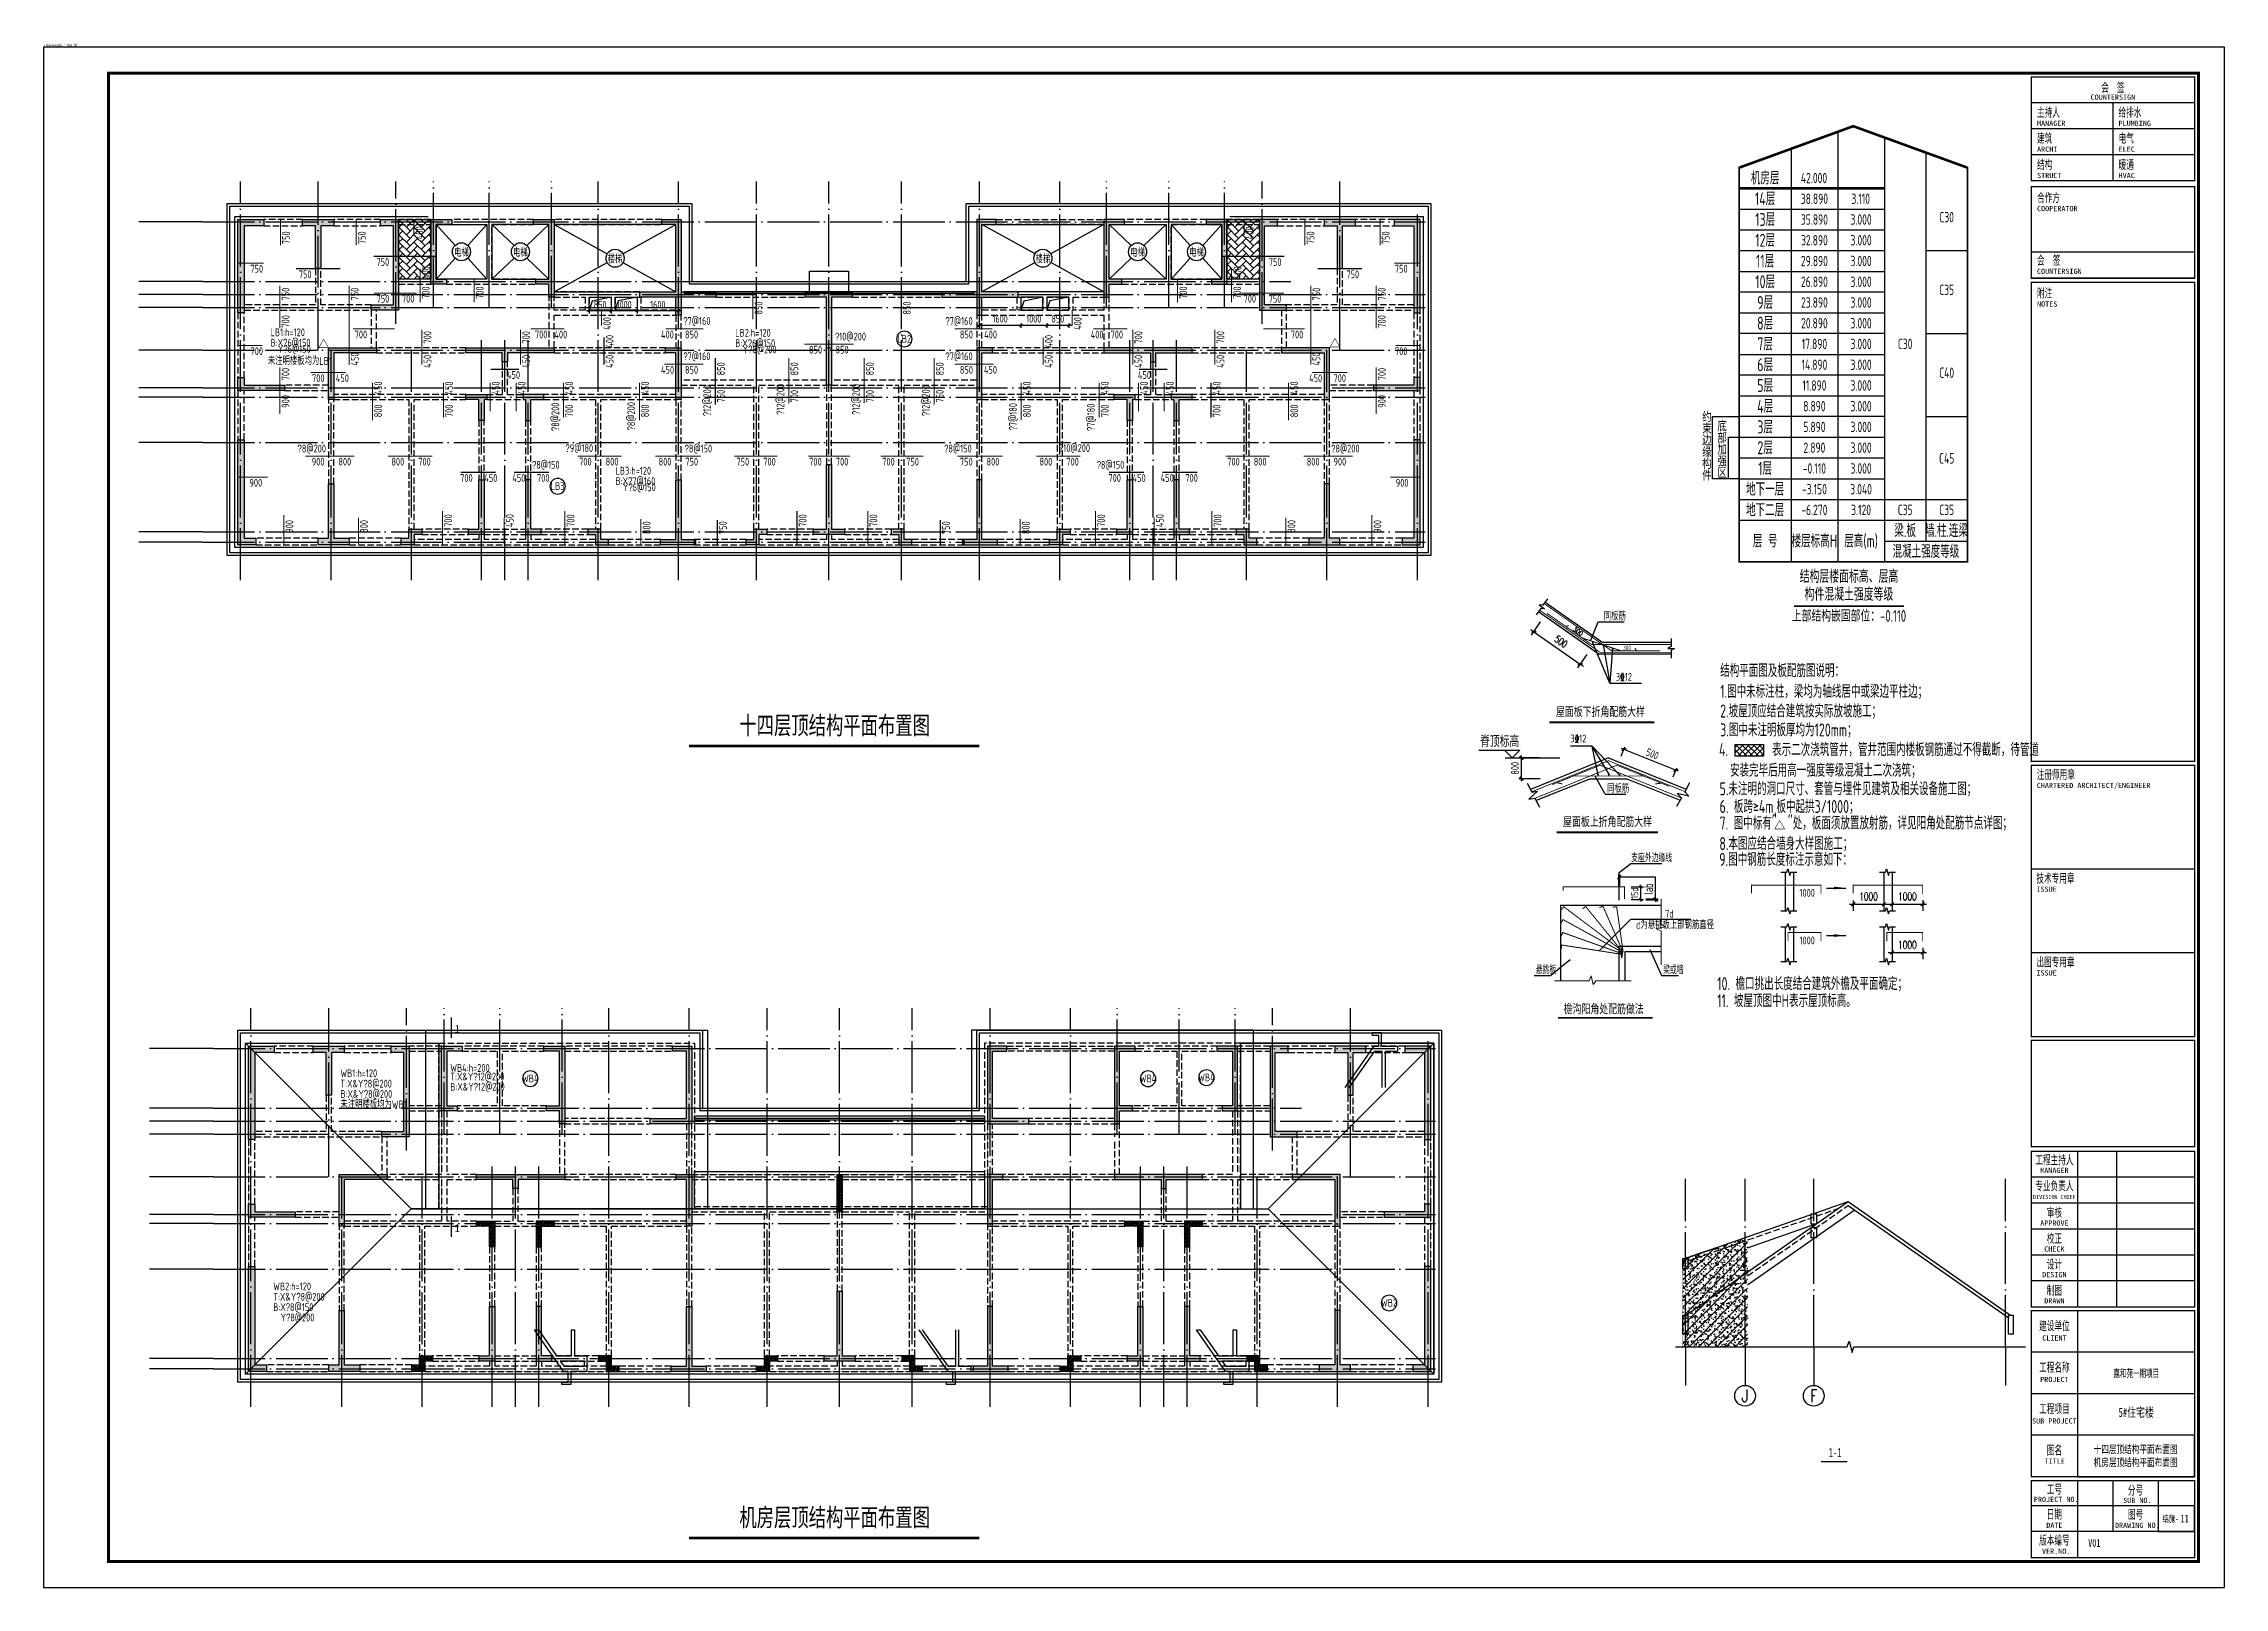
# Model space of a CAD drawing. Extents: x 154268 to 5133249, y -1832900 to 601179.
# Drawn here: x 261104 to 345204, y 477238 to 536779 of the extents above; entities that cross this region are included whole.
import ezdxf
from ezdxf.enums import TextEntityAlignment as Align

# ---------------------------------------------------------------- set-up
doc = ezdxf.new("R2010")
doc.units = 0
doc.header["$LTSCALE"] = 1000
for name, pattern in [('__DASH', [0.35, 0.25, -0.1]), ('DASH', [0.35, 0.25, -0.1]), ('DOTE', [2.42, 2, -0.2, 0.02, -0.2])]:
    doc.linetypes.add(name, pattern=pattern)
for name, color, linetype in [('0-看线', 33, 'Continuous'), ('A-ANNO-AXIS', 94, 'Continuous'), ('A-ANNO-DOTE', 15, 'DOTE'), ('A-ANNO-TITLE', 3, 'Continuous'), ('A-HATCH', 252, 'Continuous'), ('a-pm-6#-wd$0$A-ROOF-建筑屋顶', 4, 'Continuous'), ('A-ROOF', 4, 'Continuous'), ('A-WALL', 255, 'Continuous'), ('BEAM', 8, 'DASH'), ('DIM', 3, 'Continuous'), ('FLOOR', 113, 'Continuous'), ('FLOOR_NUM', 7, 'Continuous'), ('HATCH', 254, 'Continuous'), ('HZ', 2, 'Continuous'), ('REINL', 12, 'Continuous'), ('S-BEAM-实线', 4, 'Continuous'), ('S-BEAM-水平集中标', 7, 'Continuous'), ('S-FLOOR-UP-文字', 7, 'Continuous'), ('S-FLOOR-UP-标注', 3, 'Continuous'), ('S-FLOOR-UP-钢筋', 13, 'Continuous'), ('S-FLOOR-楼板', 52, 'Continuous'), ('S-FLOOR-说明', 7, 'Continuous'), ('S-HOLE-洞口', 20, 'Continuous'), ('S-MOD-TXT', 7, 'Continuous'), ('S-REIN', 1, 'Continuous'), ('S-REIN-TEXT', 7, 'Continuous'), ('S-STAIR-实线', 7, 'Continuous'), ('S-THICK-粗线符号', 6, 'Continuous'), ('S-THIN-细线符号', 7, 'Continuous'), ('S-WALL-砼墙', 60, 'Continuous'), ('TEXT', 7, 'Continuous'), ('THICK', 6, 'Continuous'), ('THIN', 7, 'Continuous'), ('丁C$0$A-WALL', 255, 'Continuous'), ('层1', 7, 'Continuous'), ('层41', 7, 'Continuous'), ('梁原位标注', 7, 'Continuous'), ('楼号', 7, 'Continuous')]:
    doc.layers.add(name, color=color, linetype=linetype)
doc.layers.add('_TSZ_PLOT_MARK', color=1, linetype='Continuous', plot=False)
doc.styles.add('-宋体', font='', dxfattribs={"width": 0.8})
doc.styles.add('2', font='simhei.ttf')
doc.styles.add('_TCH_AXIS', font='romand.shx', dxfattribs={"width": 0.8, "bigfont": '@extfont2.shx'})
doc.styles.add('_TSZ_PLOT_MARK', font='tssdeng.shx', dxfattribs={"width": 0.7, "bigfont": 'tssdchn.shx'})
doc.styles.add('DD', font='romand__.ttf', dxfattribs={"width": 0.7, "bigfont": 'HZTXT.SHX'})
doc.styles.add('DIM_FONT', font='SIMPLEX', dxfattribs={"width": 0.7, "bigfont": 'GBCBIG'})
doc.styles.add('TSSD', font='Tssdeng.shx', dxfattribs={"width": 0.7, "bigfont": 'tssdchn.shx.SHX'})
doc.styles.add('TSSD_Dimension', font='tssdeng.shx', dxfattribs={"width": 0.7, "bigfont": 'Hztxt.shx'})
doc.styles.add('TSSD_Label', font='tssdeng.shx', dxfattribs={"width": 0.7, "bigfont": 'hztxt.shx'})
doc.styles.add('TSSD_Num', font='tssdeng.shx', dxfattribs={"width": 0.7, "bigfont": 'Hztxt.shx'})
doc.styles.add('tssd_rein', font='tssdeng.shx', dxfattribs={"width": 0.7, "bigfont": 'hztxt.shx'})
doc.styles.add('TY1', font='')
doc.styles.get('-宋体').set_extended_font_data('SimSun')
doc.styles.get('TY1').set_extended_font_data('SimSun')
doc.dimstyles.new('DIMN', dxfattribs={"dimtxt": 300, "dimasz": 100, "dimexe": 250, "dimexo": 300, "dimgap": 0, "dimtad": 0, "dimdec": 0, "dimzin": 0, "dimdsep": 46, "dimtxsty": 'DIM_FONT', "dimblk": 'ARCHTICK', "dimcen": 0.09, "dimdle": 150, "dimclrt": 7, "dimazin": 0, "dimtfac": 1, "dimtdec": 0, "dimtix": 1, "dimtmove": 2, "dimatfit": 3, "dimfxl": 1, "dimtvp": 1, "dimtolj": 1, "dimtzin": 0, "dimarcsym": 0})
doc.dimstyles.get("Standard").update_dxf_attribs({"dimtxt": 300, "dimasz": 100, "dimexe": 100, "dimexo": 250, "dimgap": 100, "dimtad": 1, "dimdec": 0, "dimzin": 0, "dimdsep": 46, "dimtxsty": 'TSSD_Dimension', "dimblk": 'ARCHTICK', "dimblk1": 'ARCHTICK', "dimblk2": 'ARCHTICK', "dimcen": 0, "dimdle": 100, "dimclrt": 7, "dimadec": 0, "dimazin": 0, "dimtfac": 1, "dimtdec": 0, "dimtix": 1, "dimtmove": 2, "dimatfit": 3, "dimfxl": 1, "dimtolj": 1, "dimtzin": 0, "dimarcsym": 0})
doc.dimstyles.new('TSSD_100_100', dxfattribs={"dimtxt": 300, "dimasz": 100, "dimexe": 100, "dimexo": 250, "dimgap": 100, "dimtad": 1, "dimdec": 0, "dimzin": 0, "dimdsep": 46, "dimtxsty": 'TSSD_Dimension', "dimblk": 'ARCHTICK', "dimblk1": 'ARCHTICK', "dimblk2": 'ARCHTICK', "dimcen": 0, "dimdle": 100, "dimclrt": 7, "dimadec": 0, "dimazin": 0, "dimtfac": 1, "dimtdec": 0, "dimtix": 1, "dimtmove": 2, "dimatfit": 3, "dimfxl": 1, "dimtolj": 1, "dimtzin": 0, "dimarcsym": 0})
doc.dimstyles.new('TSSD_100_100$0', dxfattribs={"dimtxt": 280, "dimasz": 80, "dimexe": 100, "dimexo": 250, "dimgap": 100, "dimtad": 1, "dimdec": 0, "dimzin": 0, "dimdsep": 46, "dimtxsty": 'TSSD_Dimension', "dimblk": 'ARCHTICK', "dimcen": 0, "dimdle": 100, "dimclrd": 3, "dimclre": 3, "dimclrt": 7, "dimadec": 0, "dimazin": 0, "dimtfac": 1, "dimtdec": 0, "dimtix": 1, "dimtmove": 2, "dimatfit": 3, "dimldrblk": 'ARCHTICK', "dimfxl": 100, "dimtolj": 1, "dimtzin": 0, "dimarcsym": 0})
pattern_1 = [(50, (-1064320.406, 221944.515), (71.7260183, -6.2752135), [7.5, -82.5]), (355, (-1064320.406, 221944.515), (-13.8751334, 75.2192134), [6, -66]), (100.4514, (-1064314.43, 221943.99), (57.850938, 68.943954), [6.374019, -70.114211]), (46.1842, (-1064320.41, 221964.515), (106.724105, -16.5519014), [11.25, -123.75]), (96.6356, (-1064311.51, 221963.14), (93.466271, 97.411787), [9.561029, -105.1713]), (351.1842, (-1064320.41, 221964.51), (93.466195, 97.41186), [9, -99]), (21, (-1064310.406, 221959.515), (59.6907052, -40.261889), [7.5, -82.5]), (326, (-1064310.406, 221959.515), (24.331533, 72.5150045), [6, -66]), (71.4514, (-1064305.43, 221956.16), (84.022263, 32.2530497), [6.374019, -70.114211]), (37.5, (-1064320.406, 221944.515), (1.21598553, 33.2893854), [0, -65.2, 0, -67, 0, -66.25]), (7.5, (-1064320.406, 221944.515), (26.3069537, 39.4411712), [0, -38.2, 0, -63.7, 0, -25.25]), (327.5, (-1064342.706, 221944.515), (53.3822436, -2.2554872), [0, -25, 0, -78, 0, -103.5]), (317.5, (-1064352.706, 221944.515), (58.318617, 10.0104982), [0, -32.5, 0, -51.8, 0, -73.5]), (45, (-1064320.406, 221944.515), (-35.355339, 35.355339), [])]

msp = doc.modelspace()

# ---------------------------------------------------------------- texts
at = {"style": '2', "width": 0.7}
msp.add_text('1-1', height=350, dxfattribs=at).set_placement((329941.3, 482261.7))
at = {"layer": '_TSZ_PLOT_MARK', "style": '_TSZ_PLOT_MARK'}
msp.add_text('T(841*594)_1:100 (1)', height=100, dxfattribs=at).set_placement((261103.6, 536638.3), align=Align.BOTTOM_LEFT)
at = {"layer": 'A-ANNO-AXIS', "color": 7, "style": '_TCH_AXIS'}
for s, width, p, p2 in [('J', 0.861538, (326586.4, 484382.2), (326849.9, 484382.2)), ('F', 0.7, (329236.4, 484382.2), (329499.9, 484382.2))]:
    msp.add_text(s, height=494.1, dxfattribs=dict(at, width=width)).set_placement(p, p2, align=Align.FIT)
at = {"layer": 'A-ANNO-TITLE', "style": '-宋体', "width": 0.6}
for s, p in [('会  签', (340903.6, 534918.9)), ('工程主持人', (338648.4, 493553.7)), ('专业负责人', (338648.4, 492553.7)), ('审核', (338648.4, 491523.7)), ('校正', (338648.4, 490522.6)), ('设计', (338648.4, 489533.6)), ('制图', (338648.4, 488522.6)), ('建设单位', (338648.4, 487157.5)), ('工程名称', (338648.4, 485557.5)), ('工程项目', (338648.4, 483957.5)), ('图名', (338650.7, 482357.5)), ('工号', (338648.4, 480853.3)), ('分号', (341776.1, 480814.6)), ('日期', (338648.4, 479886.6)), ('图号', (341776.1, 479884.1)), ('版本编号', (338648.4, 478886.6))]:
    msp.add_text(s, height=350, dxfattribs=at).set_placement(p, align=Align.CENTER)
for s, p in [('主持人', (337977.8, 533956)), ('给排水', (341120.4, 533956)), ('建筑', (337977.8, 532956)), ('电气', (341123.6, 532956)), ('结构', (337981, 531941.9)), ('暖通', (341123.6, 531941.9)), ('合作方', (337977.8, 530665.5)), ('会  签  ', (337977.8, 528249.3)), ('附注', (337977.8, 526985.5)), ('注册师用章', (337969, 508417.8)), ('技术专用章', (337954.8, 504417.4)), ('出图专用章', (337954.8, 501187.1))]:
    msp.add_text(s, height=350, dxfattribs=at).set_placement(p)
at = {"layer": 'A-ANNO-TITLE', "style": '-宋体'}
for s, height, p in [('COUNTERSIGN', 200, (340903.6, 534615.1)), ('MANAGER', 200, (338648.4, 493220.7)), ('DIVISION CHIEF', 150, (338648.4, 492220.7)), ('APPROVE', 200, (338648.4, 491190.7)), ('CHECK', 200, (338648.4, 490189.7)), ('DESIGN', 200, (338648.4, 489200.7)), ('DRAWN', 200, (338648.4, 488189.7)), ('CLIENT', 200, (338648.4, 486758)), ('PROJECT', 200, (338648.4, 485158)), ('SUB PROJECT', 200, (338648.4, 483558)), ('TITLE', 200, (338662.7, 482005.7)), ('PROJECT NO.', 200, (338718.4, 480532.3)), ('SUB NO.', 200, (341846.1, 480493.6)), ('DATE', 200, (338648.4, 479534.9)), ('DRAWING NO.', 200, (341846.1, 479532.3)), ('VER.NO.', 200, (338718.4, 478534.9))]:
    msp.add_text(s, height=height, dxfattribs=at).set_placement(p, align=Align.CENTER)
for s, p in [('MANAGER', (337977.8, 533606)), ('PLUMBING', (341120.4, 533606)), ('ARCHI', (337981, 532606)), ('ELEC', (341123.6, 532606)), ('STRUCT', (337981, 531591.9)), ('HVAC', (341123.6, 531591.9)), ('COOPERATOR', (337977.8, 530315.5)), ('COUNTERSIGN', (337977.8, 527899.3)), ('NOTES', (337977.8, 526635.5)), ('CHARTERED ARCHITECT/ENGINEER', (337969, 508067.8)), ('ISSUE', (337954.8, 504067.4)), ('ISSUE', (337954.8, 500837.1))]:
    msp.add_text(s, height=200, dxfattribs=at).set_placement(p)
at = {"layer": 'S-BEAM-水平集中标', "color": 1, "style": 'TY1'}
for p in [(276953.1, 498928.5), (276953.1, 491244.1)]:
    msp.add_text('1', height=300, dxfattribs=at).set_placement(p, align=Align.TOP_LEFT)
at = {"layer": 'S-FLOOR-说明'}
for s, height, style, width, p in [('十四层顶结构平面布置图', 700, 'DD', 0.7, (291608.9, 510137.7)), ('嘉和苑一期项目', 300, '-宋体', 0.6, (341805.1, 485342.3)), ('机房层顶结构平面布置图', 700, 'DD', 0.7, (291608.9, 479590.3))]:
    msp.add_text(s, height=height, dxfattribs=dict(at, style=style, width=width)).set_placement(p, align=Align.CENTER)
at = {"layer": 'S-FLOOR-说明', "color": 2, "style": '-宋体', "width": 0.7}
for s, height, p in [('结施-', 250, (343132.6, 479764)), ('V01', 300, (340188.2, 478800.8))]:
    msp.add_text(s, height=height, dxfattribs=at).set_placement(p, align=Align.CENTER)
at = {"layer": 'S-MOD-TXT', "color": 1, "style": 'DD', "width": 0.7}
for s, p in [('十四层顶结构平面布置图', (341779.5, 482414.3)), ('机房层顶结构平面布置图', (341779.5, 481910.1))]:
    msp.add_text(s, height=300, dxfattribs=at).set_placement(p, align=Align.CENTER)
at = {"layer": 'S-MOD-TXT', "color": 1, "style": '-宋体', "width": 0.7}
msp.add_text('11', height=300, dxfattribs=at).set_placement((343516, 479743.1))
at = {"layer": 'S-STAIR-实线', "linetype": 'Continuous', "style": 'TSSD_Label', "width": 0.7}
for s, p in [('电梯', (277217.2, 528749.3)), ('电梯', (279490.8, 528749.3)), ('楼梯', (283140.8, 528499.3)), ('楼梯', (299640.8, 528499.3)), ('电梯', (303290.8, 528749.3)), ('电梯', (305564.4, 528749.3))]:
    msp.add_text(s, height=300, dxfattribs=at).set_placement(p, align=Align.MIDDLE)
at = {"layer": '楼号', "style": '-宋体', "width": 0.7}
msp.add_text('5#住宅楼', height=350, dxfattribs=at).set_placement((341804, 483814.4), align=Align.CENTER)

# ---------------------------------------------------------------- blocks, each defined once
blk = doc.blocks.new('T4zw1')
at = {"layer": 'A-ANNO-AXIS'}
for p, q in [((1554406, -2340387), (1551941, -2340387)), ((1554406, -2342687), (1551941, -2342687)), ((1554406, -2343187), (1551941, -2343187)), ((1554406, -2343687), (1551941, -2343687)), ((1554406, -2345337), (1551941, -2345337)), ((1554406, -2346787), (1551941, -2346787)), ((1554406, -2347137), (1551941, -2347137)), ((1554406, -2348887), (1551941, -2348887)), ((1554406, -2352337), (1551941, -2352337)), ((1554406, -2352737), (1551941, -2352737))]:
    blk.add_line(p, q, dxfattribs=at)
at = {"layer": 'A-ANNO-DOTE'}
for p, q in [((1555857, -2354199), (1555857, -2338823)), ((1558857, -2345337), (1558857, -2338823)), ((1561857, -2344316), (1561857, -2338823)), ((1563307, -2343687), (1563307, -2338823)), ((1565457, -2343687), (1565457, -2338823)), ((1567857, -2343687), (1567857, -2338823)), ((1569657, -2354199), (1569657, -2338823)), ((1572757, -2354199), (1572757, -2338823)), ((1575757, -2354199), (1575757, -2338823)), ((1578557, -2354199), (1578557, -2338823)), ((1581357, -2354199), (1581357, -2338823)), ((1584357, -2354199), (1584357, -2338823)), ((1587457, -2354199), (1587457, -2338823)), ((1589257, -2343687), (1589257, -2338823)), ((1591657, -2343687), (1591657, -2338823)), ((1593807, -2343687), (1593807, -2338823)), ((1595257, -2344316), (1595257, -2338823)), ((1598257, -2345337), (1598257, -2338823)), ((1554406, -2340387), (1601542, -2340387)), ((1601257, -2354199), (1601257, -2340013)), ((1554406, -2342687), (1596363, -2342687)), ((1554406, -2343187), (1601542, -2343187)), ((1554406, -2343687), (1601542, -2343687)), ((1554406, -2345337), (1601542, -2345337)), ((1559357, -2354199), (1559357, -2345337)), ((1562457, -2354199), (1562457, -2345337)), ((1565157, -2354199), (1565157, -2344891)), ((1566057, -2354199), (1566057, -2344891)), ((1566957, -2354199), (1566957, -2344891)), ((1590157, -2354199), (1590157, -2344891)), ((1591057, -2354199), (1591057, -2344891)), ((1591957, -2354199), (1591957, -2344891)), ((1594657, -2354199), (1594657, -2345337)), ((1597757, -2354199), (1597757, -2345337)), ((1554406, -2346787), (1601542, -2346787)), ((1554406, -2347137), (1601542, -2347137)), ((1554406, -2348887), (1601542, -2348887)), ((1554406, -2352337), (1601542, -2352337)), ((1554406, -2352737), (1601542, -2352737))]:
    blk.add_line(p, q, dxfattribs=at)
blk = doc.blocks.new('t4swdpm1')
at = {"layer": 'S-BEAM-实线', "linetype": 'DASH'}
for p, q in [((2500, 12550), (1000, 12550)), ((1000, 12300), (2500, 12300)), ((5500, 12550), (3700, 12550)), ((3700, 12300), (5500, 12300)), ((7450, 12550), (6200, 12550)), ((6200, 12350), (7450, 12350)), ((11400, 12550), (8250, 12550)), ((8250, 12350), (9600, 12350)), ((9600, 12350), (9600, 10250)), ((9800, 10250), (9800, 12350)), ((9800, 12350), (11400, 12350)), ((16350, 12550), (12200, 12550)), ((12200, 12350), (16350, 12350)), ((29250, 12550), (33400, 12550)), ((33400, 12350), (29250, 12350)), ((37350, 12550), (34200, 12550)), ((34200, 12350), (35800, 12350)), ((35800, 12350), (35800, 10250)), ((36000, 10250), (36000, 12350)), ((36000, 12350), (37350, 12350)), ((39400, 12550), (38150, 12550)), ((38150, 12350), (39400, 12350)), ((41900, 12550), (40100, 12550)), ((40100, 12300), (41900, 12300)), ((44600, 12550), (43100, 12550)), ((43100, 12300), (44600, 12300)), ((3000, 10650), (3000, 9250)), ((3200, 9250), (3200, 10650)), ((7450, 10250), (6200, 10250)), ((9600, 10250), (8050, 10250)), ((11500, 10250), (9800, 10250)), ((35800, 10250), (34100, 10250)), ((37550, 10250), (36000, 10250)), ((39400, 10250), (38150, 10250)), ((42400, 10650), (42400, 9250)), ((42600, 9250), (42600, 10650)), ((6200, 10050), (7450, 10050)), ((8050, 10050), (11500, 10050)), ((12000, 9650), (12000, 7600)), ((15500, 9750), (12200, 9750)), ((12200, 9550), (13400, 9550)), ((12200, 9050), (12200, 9550)), ((13400, 9550), (13400, 9050)), ((13550, 9550), (14400, 9550)), ((13550, 9550), (13550, 9050)), ((14400, 9550), (14400, 9050)), ((14550, 9550), (15500, 9550)), ((14550, 9550), (14550, 9050)), ((15400, 9550), (15400, 9050)), ((15550, 9550), (15550, 9050)), ((21900, 9750), (18450, 9750)), ((18450, 9550), (21900, 9550)), ((27150, 9750), (23700, 9750)), ((23700, 9550), (27150, 9550)), ((30050, 9550), (30050, 9050)), ((33400, 9750), (30100, 9750)), ((30100, 9550), (31050, 9550)), ((30200, 9550), (30200, 9050)), ((31050, 9550), (31050, 9050)), ((31200, 9550), (32050, 9550)), ((31200, 9550), (31200, 9050)), ((32050, 9550), (32050, 9050)), ((32200, 9550), (33400, 9550)), ((32200, 9550), (32200, 9050)), ((33400, 9550), (33400, 9050)), ((33600, 7600), (33600, 9650)), ((34100, 10050), (37550, 10050)), ((38150, 10050), (39400, 10050)), ((0, 8950), (0, 6450)), ((3000, 9250), (250, 9250)), ((250, 9050), (5150, 9050)), ((250, 6450), (250, 8950)), ((5150, 9250), (3200, 9250)), ((5150, 9050), (5150, 7600)), ((5350, 7600), (5350, 9050)), ((13400, 9050), (12200, 9050)), ((12200, 8850), (16900, 8850)), ((12200, 7600), (12200, 8850)), ((14400, 9050), (13550, 9050)), ((15400, 9050), (14550, 9050)), ((16900, 9050), (15550, 9050)), ((16900, 8850), (16900, 7600)), ((17100, 7600), (17100, 8950)), ((28500, 8950), (28500, 7600)), ((31050, 9050), (28700, 9050)), ((28700, 8850), (33400, 8850)), ((28700, 7600), (28700, 8850)), ((32050, 9050), (31200, 9050)), ((33400, 9050), (32200, 9050)), ((33400, 8850), (33400, 7600)), ((40250, 9050), (40250, 7600)), ((42400, 9250), (40350, 9250)), ((40450, 7600), (40450, 9050)), ((40450, 9050), (45350, 9050)), ((45350, 9250), (42600, 9250)), ((45350, 8950), (45350, 6450)), ((45600, 6450), (45600, 8950)), ((8800, 7600), (5350, 7600)), ((16500, 7600), (12200, 7600)), ((33400, 7600), (29100, 7600)), ((40250, 7600), (36800, 7600)), ((5350, 7400), (8800, 7400)), ((10200, 7050), (10200, 5800)), ((10400, 5800), (10400, 7050)), ((12200, 7400), (16500, 7400)), ((29100, 7400), (33500, 7400)), ((35200, 7050), (35200, 5800)), ((35400, 5800), (35400, 7050)), ((36800, 7400), (40250, 7400)), ((0, 5950), (0, 4050)), ((250, 4050), (250, 5950)), ((3500, 6150), (1800, 6150)), ((1800, 5950), (3500, 5950)), ((22700, 6350), (17100, 6350)), ((17100, 6150), (19900, 6150)), ((19900, 600), (19900, 6150)), ((20100, 6150), (22700, 6150)), ((20100, 600), (20100, 6150)), ((22700, 6150), (22700, 3100)), ((28500, 6350), (22900, 6350)), ((22900, 3100), (22900, 6150)), ((22900, 6150), (25500, 6150)), ((25500, 600), (25500, 6150)), ((25700, 6150), (28500, 6150)), ((25700, 600), (25700, 6150)), ((43800, 6150), (42100, 6150)), ((42100, 5950), (43800, 5950)), ((45350, 5950), (45350, 4050)), ((45600, 4050), (45600, 5950)), ((3500, 5700), (3500, 2350)), ((8800, 5800), (3700, 5800)), ((3700, 5600), (6600, 5600)), ((3700, 2350), (3700, 5600)), ((6600, 5600), (6600, 600)), ((6800, 600), (6800, 5600)), ((6800, 5600), (8800, 5600)), ((9600, 5800), (10200, 5800)), ((9600, 5600), (11000, 5600)), ((10400, 5800), (11000, 5800)), ((16900, 5800), (11800, 5800)), ((11800, 5600), (13800, 5600)), ((13800, 5600), (13800, 600)), ((14000, 5600), (16900, 5600)), ((14000, 600), (14000, 5600)), ((16900, 5600), (16900, 2500)), ((17100, 2500), (17100, 5600)), ((28500, 5700), (28500, 2500)), ((33800, 5800), (28700, 5800)), ((28700, 5600), (31600, 5600)), ((28700, 2500), (28700, 5600)), ((31600, 5600), (31600, 600)), ((31800, 600), (31800, 5600)), ((31800, 5600), (33800, 5600)), ((34600, 5800), (35200, 5800)), ((34600, 5600), (36000, 5600)), ((35400, 5800), (36000, 5800)), ((41900, 5800), (36800, 5800)), ((36800, 5600), (38800, 5600)), ((38800, 5600), (38800, 600)), ((39000, 5600), (41900, 5600)), ((39000, 600), (39000, 5600)), ((41900, 5600), (41900, 2350)), ((42100, 2350), (42100, 5600)), ((9300, 4800), (9300, 2500)), ((9500, 2500), (9500, 4800)), ((11100, 4800), (11100, 2500)), ((11300, 2500), (11300, 4800)), ((34300, 4800), (34300, 2500)), ((34500, 2500), (34500, 4800)), ((36100, 4800), (36100, 2500)), ((36300, 2500), (36300, 4800)), ((3100, 250), (700, 250)), ((700, 0), (3100, 0)), ((6300, 250), (4300, 250)), ((4300, 0), (6300, 0)), ((9300, 200), (6800, 200)), ((6800, 0), (13800, 0)), ((8900, 600), (7100, 600)), ((7100, 400), (8900, 400)), ((9300, 400), (9300, 200)), ((9500, 600), (11100, 600)), ((9500, 400), (9500, 200)), ((9500, 400), (11100, 400)), ((11100, 200), (9500, 200)), ((11100, 400), (11100, 200)), ((11300, 400), (11300, 200)), ((13800, 200), (11300, 200)), ((13500, 600), (11700, 600)), ((11700, 400), (13500, 400)), ((16300, 200), (14300, 200)), ((14300, 0), (16300, 0)), ((19600, 200), (17600, 200)), ((17600, 0), (19600, 0)), ((22700, 200), (20100, 200)), ((20100, 0), (25500, 0)), ((22200, 600), (20400, 600)), ((20400, 400), (22200, 400)), ((22700, 400), (22700, 200)), ((22900, 400), (22900, 200)), ((25500, 200), (22900, 200)), ((25200, 600), (23400, 600)), ((23400, 400), (25200, 400)), ((28000, 200), (26000, 200)), ((26000, 0), (28000, 0)), ((31300, 200), (29300, 200)), ((29300, 0), (31300, 0)), ((34300, 200), (31800, 200)), ((31800, 0), (38800, 0)), ((33900, 600), (32100, 600)), ((32100, 400), (33900, 400)), ((34300, 400), (34300, 200)), ((34500, 600), (36100, 600)), ((34500, 400), (34500, 200)), ((34500, 400), (36100, 400)), ((36100, 200), (34500, 200)), ((36100, 400), (36100, 200)), ((36300, 400), (36300, 200)), ((38800, 200), (36300, 200)), ((38500, 600), (36700, 600)), ((36700, 400), (38500, 400)), ((41300, 250), (39300, 250)), ((39300, 0), (41300, 0)), ((44900, 250), (42500, 250)), ((42500, 0), (44900, 0))]:
    blk.add_line(p, q, dxfattribs=at)
at = {"layer": 'S-WALL-砼墙'}
for points in [[(0, 12550), (1000, 12550), (1000, 12300), (250, 12300), (250, 8950), (0, 8950)], [(2500, 12300), (2500, 12550), (3700, 12550), (3700, 12300), (3200, 12300), (3200, 10650), (3000, 10650), (3000, 12300)], [(5500, 12300), (5500, 12550), (6200, 12550), (6200, 9050), (5150, 9050), (5150, 9250), (6000, 9250), (6000, 12300)], [(7450, 12550), (8250, 12550), (8250, 12350), (7650, 12350), (7650, 10250), (8050, 10250), (8050, 10050), (7450, 10050)], [(11400, 12550), (12200, 12550), (12200, 9550), (12000, 9550), (12000, 10050), (11500, 10050), (11500, 10250), (12000, 10250), (12000, 12350), (11400, 12350)], [(16350, 12350), (16350, 12550), (17100, 12550), (17100, 9750), (18450, 9750), (18450, 9550), (17100, 9550), (17100, 8850), (16900, 8850), (16900, 9550), (15500, 9550), (15500, 9750), (16900, 9750), (16900, 12350)], [(29250, 12350), (29250, 12550), (28500, 12550), (28500, 9750), (27150, 9750), (27150, 9550), (28500, 9550), (28500, 8850), (28700, 8850), (28700, 9550), (30100, 9550), (30100, 9750), (28700, 9750), (28700, 12350)], [(34200, 12550), (33400, 12550), (33400, 9550), (33600, 9550), (33600, 10050), (34100, 10050), (34100, 10250), (33600, 10250), (33600, 12350), (34200, 12350)], [(38150, 12550), (37350, 12550), (37350, 12350), (37950, 12350), (37950, 10250), (37550, 10250), (37550, 10050), (38150, 10050)], [(40100, 12300), (40100, 12550), (39400, 12550), (39400, 9050), (40450, 9050), (40450, 9250), (39600, 9250), (39600, 12300)], [(43100, 12300), (43100, 12550), (41900, 12550), (41900, 12300), (42400, 12300), (42400, 10650), (42600, 10650), (42600, 12300)], [(45600, 12550), (44600, 12550), (44600, 12300), (45350, 12300), (45350, 8950), (45600, 8950)], [(21900, 9550), (21900, 9750), (23700, 9750), (23700, 9550), (22900, 9550), (22900, 6150), (22700, 6150), (22700, 9550)], [(3500, 7600), (5350, 7600), (5350, 7400), (3700, 7400), (3700, 5600), (3500, 5600)], [(8800, 7400), (8800, 7600), (12200, 7600), (12200, 7400), (10400, 7400), (10400, 7050), (10200, 7050), (10200, 7400)], [(16500, 7400), (16500, 7600), (17100, 7600), (17100, 5600), (16900, 5600), (16900, 7400)], [(29100, 7400), (29100, 7600), (28500, 7600), (28500, 5600), (28700, 5600), (28700, 7400)], [(36800, 7400), (36800, 7600), (33400, 7600), (33400, 7400), (35200, 7400), (35200, 7050), (35400, 7050), (35400, 7400)], [(42100, 7600), (40250, 7600), (40250, 7400), (41900, 7400), (41900, 5600), (42100, 5600)], [(0, 6450), (250, 6450), (250, 6150), (1800, 6150), (1800, 5950), (0, 5950)], [(45600, 6450), (45350, 6450), (45350, 6150), (43800, 6150), (43800, 5950), (45600, 5950)], [(8800, 5600), (8800, 5800), (9600, 5800), (9600, 5600), (9500, 5600), (9500, 4800), (9300, 4800), (9300, 5600)], [(11800, 5600), (11800, 5800), (11000, 5800), (11000, 5600), (11100, 5600), (11100, 4800), (11300, 4800), (11300, 5600)], [(33800, 5600), (33800, 5800), (34600, 5800), (34600, 5600), (34500, 5600), (34500, 4800), (34300, 4800), (34300, 5600)], [(36800, 5600), (36800, 5800), (36000, 5800), (36000, 5600), (36100, 5600), (36100, 4800), (36300, 4800), (36300, 5600)], [(0, 4050), (250, 4050), (250, 250), (700, 250), (700, 0), (0, 0)], [(45600, 4050), (45350, 4050), (45350, 250), (44900, 250), (44900, 0), (45600, 0)], [(22700, 3100), (22900, 3100), (22900, 600), (23400, 600), (23400, 400), (22200, 400), (22200, 600), (22700, 600)], [(3500, 2350), (3700, 2350), (3700, 250), (4300, 250), (4300, 0), (3100, 0), (3100, 250), (3500, 250)], [(8900, 400), (8900, 600), (9300, 600), (9300, 2500), (9500, 2500), (9500, 400)], [(11700, 400), (11700, 600), (11300, 600), (11300, 2500), (11100, 2500), (11100, 400)], [(16900, 2500), (17100, 2500), (17100, 200), (17600, 200), (17600, 0), (16300, 0), (16300, 200), (16900, 200)], [(28700, 2500), (28500, 2500), (28500, 200), (28000, 200), (28000, 0), (29300, 0), (29300, 200), (28700, 200)], [(33900, 400), (33900, 600), (34300, 600), (34300, 2500), (34500, 2500), (34500, 400)], [(36700, 400), (36700, 600), (36300, 600), (36300, 2500), (36100, 2500), (36100, 400)], [(42100, 2350), (41900, 2350), (41900, 250), (41300, 250), (41300, 0), (42500, 0), (42500, 250), (42100, 250)], [(6300, 0), (6300, 250), (6600, 250), (6600, 600), (7100, 600), (7100, 400), (6800, 400), (6800, 0)], [(14300, 0), (14300, 200), (14000, 200), (14000, 600), (13500, 600), (13500, 400), (13800, 400), (13800, 0)], [(19600, 0), (19600, 200), (19900, 200), (19900, 600), (20400, 600), (20400, 400), (20100, 400), (20100, 0)], [(26000, 0), (26000, 200), (25700, 200), (25700, 600), (25200, 600), (25200, 400), (25500, 400), (25500, 0)], [(31300, 0), (31300, 200), (31600, 200), (31600, 600), (32100, 600), (32100, 400), (31800, 400), (31800, 0)], [(39300, 0), (39300, 250), (39000, 250), (39000, 600), (38500, 600), (38500, 400), (38800, 400), (38800, 0)]]:
    blk.add_lwpolyline(points, close=True, dxfattribs=at)
blk = doc.blocks.new('*D9558')
at = {"layer": 'Defpoints', "color": 0, "transparency": 16777216}
for p in [(150, 2509), (1050, 2509), (1050, 2209)]:
    blk.add_point(p, dxfattribs=at)
at = {"layer": 'S-FLOOR-UP-标注', "color": 3, "transparency": 16777216, "insert": (596, 2291), "char_height": 300, "attachment_point": 5, "style": 'TSSD_Dimension'}
blk.add_mtext('\\A1;900', dxfattribs=at)
blk = doc.blocks.new('_None')
blk = doc.blocks.new('*D9559')
at = {"layer": 'Defpoints', "color": 0, "transparency": 16777216}
for p in [(1673, 1050), (1973, 1050), (1673, 150)]:
    blk.add_point(p, dxfattribs=at)
at = {"layer": 'S-FLOOR-UP-标注', "color": 3, "transparency": 16777216, "insert": (1890, 609), "char_height": 300, "attachment_point": 5, "rotation": 90, "style": 'TSSD_Dimension'}
blk.add_mtext('\\A1;900', dxfattribs=at)
blk = doc.blocks.new('*D9560')
at = {"layer": 'Defpoints', "color": 0, "transparency": 16777216}
for p in [(4551, 950), (4851, 950), (4551, 150)]:
    blk.add_point(p, dxfattribs=at)
at = {"layer": 'S-FLOOR-UP-标注', "color": 3, "transparency": 16777216, "insert": (4769, 609), "char_height": 300, "attachment_point": 5, "rotation": 90, "style": 'TSSD_Dimension'}
blk.add_mtext('\\A1;800', dxfattribs=at)
blk = doc.blocks.new('*D9561')
at = {"layer": 'Defpoints', "color": 0, "transparency": 16777216}
for p in [(7796, 1200), (8096, 1200), (7796, 500)]:
    blk.add_point(p, dxfattribs=at)
at = {"layer": 'S-FLOOR-UP-标注', "color": 3, "transparency": 16777216, "insert": (8014, 832), "char_height": 300, "attachment_point": 5, "rotation": 90, "style": 'TSSD_Dimension'}
blk.add_mtext('\\A1;700', dxfattribs=at)
blk = doc.blocks.new('*D9562')
at = {"layer": 'Defpoints', "color": 0, "transparency": 16777216}
for p in [(150, 7583), (850, 7583), (850, 7283)]:
    blk.add_point(p, dxfattribs=at)
at = {"layer": 'S-FLOOR-UP-标注', "color": 3, "transparency": 16777216, "insert": (632, 7366), "char_height": 300, "attachment_point": 5, "style": 'TSSD_Dimension'}
blk.add_mtext('\\A1;700', dxfattribs=at)
blk = doc.blocks.new('*D9563')
at = {"layer": 'Defpoints', "color": 0, "transparency": 16777216}
for p in [(12518, 1200), (12818, 1200), (12518, 500)]:
    blk.add_point(p, dxfattribs=at)
at = {"layer": 'S-FLOOR-UP-标注', "color": 3, "transparency": 16777216, "insert": (12735, 832), "char_height": 300, "attachment_point": 5, "rotation": 90, "style": 'TSSD_Dimension'}
blk.add_mtext('\\A1;700', dxfattribs=at)
blk = doc.blocks.new('*D9564')
at = {"layer": 'Defpoints', "color": 0, "transparency": 16777216}
for p in [(15450, 900), (15750, 900), (15450, 100)]:
    blk.add_point(p, dxfattribs=at)
at = {"layer": 'S-FLOOR-UP-标注', "color": 3, "transparency": 16777216, "insert": (15668, 559), "char_height": 300, "attachment_point": 5, "rotation": 90, "style": 'TSSD_Dimension'}
blk.add_mtext('\\A1;800', dxfattribs=at)
blk = doc.blocks.new('*D9565')
at = {"layer": 'Defpoints', "color": 0, "transparency": 16777216}
for p in [(18394, 850), (18694, 850), (18394, 100)]:
    blk.add_point(p, dxfattribs=at)
at = {"layer": 'S-FLOOR-UP-标注', "color": 3, "transparency": 16777216, "insert": (18612, 559), "char_height": 300, "attachment_point": 5, "rotation": 90, "style": 'TSSD_Dimension'}
blk.add_mtext('\\A1;750', dxfattribs=at)
blk = doc.blocks.new('*D9566')
at = {"layer": 'Defpoints', "color": 0, "transparency": 16777216}
for p in [(21466, 1200), (21766, 1200), (21466, 500)]:
    blk.add_point(p, dxfattribs=at)
at = {"layer": 'S-FLOOR-UP-标注', "color": 3, "transparency": 16777216, "insert": (21684, 832), "char_height": 300, "attachment_point": 5, "rotation": 90, "style": 'TSSD_Dimension'}
blk.add_mtext('\\A1;700', dxfattribs=at)
blk = doc.blocks.new('*D9567')
at = {"layer": 'Defpoints', "color": 0, "transparency": 16777216}
for p in [(24193, 1200), (24493, 1200), (24193, 500)]:
    blk.add_point(p, dxfattribs=at)
at = {"layer": 'S-FLOOR-UP-标注', "color": 3, "transparency": 16777216, "insert": (24411, 832), "char_height": 300, "attachment_point": 5, "rotation": 90, "style": 'TSSD_Dimension'}
blk.add_mtext('\\A1;700', dxfattribs=at)
blk = doc.blocks.new('*D9568')
at = {"layer": 'Defpoints', "color": 0, "transparency": 16777216}
for p in [(150, 10765), (900, 10765), (900, 10465)]:
    blk.add_point(p, dxfattribs=at)
at = {"layer": 'S-FLOOR-UP-标注', "color": 3, "transparency": 16777216, "insert": (632, 10548), "char_height": 300, "attachment_point": 5, "style": 'TSSD_Dimension'}
blk.add_mtext('\\A1;750', dxfattribs=at)
blk = doc.blocks.new('*D9569')
at = {"layer": 'Defpoints', "color": 0, "transparency": 16777216}
for p in [(1544, 12200), (1544, 11450), (1844, 11450)]:
    blk.add_point(p, dxfattribs=at)
at = {"layer": 'S-FLOOR-UP-标注', "color": 3, "transparency": 16777216, "insert": (1762, 11741), "char_height": 300, "attachment_point": 5, "rotation": 90, "style": 'TSSD_Dimension'}
blk.add_mtext('\\A1;750', dxfattribs=at)
blk = doc.blocks.new('*D9570')
at = {"layer": 'Defpoints', "color": 0, "transparency": 16777216}
for p in [(4468, 12200), (4468, 11450), (4768, 11450)]:
    blk.add_point(p, dxfattribs=at)
at = {"layer": 'S-FLOOR-UP-标注', "color": 3, "transparency": 16777216, "insert": (4686, 11741), "char_height": 300, "attachment_point": 5, "rotation": 90, "style": 'TSSD_Dimension'}
blk.add_mtext('\\A1;750', dxfattribs=at)
blk = doc.blocks.new('*D9571')
at = {"layer": 'Defpoints', "color": 0, "transparency": 16777216}
for p in [(1525, 9900), (1525, 9150), (1825, 9150)]:
    blk.add_point(p, dxfattribs=at)
at = {"layer": 'S-FLOOR-UP-标注', "color": 3, "transparency": 16777216, "insert": (1743, 9569), "char_height": 300, "attachment_point": 5, "rotation": 90, "style": 'TSSD_Dimension'}
blk.add_mtext('\\A1;750', dxfattribs=at)
blk = doc.blocks.new('*D9572')
at = {"layer": 'Defpoints', "color": 0, "transparency": 16777216}
for p in [(1525, 8950), (1525, 8250), (1825, 8250)]:
    blk.add_point(p, dxfattribs=at)
at = {"layer": 'S-FLOOR-UP-标注', "color": 3, "transparency": 16777216, "insert": (1743, 8515), "char_height": 300, "attachment_point": 5, "rotation": 90, "style": 'TSSD_Dimension'}
blk.add_mtext('\\A1;700', dxfattribs=at)
blk = doc.blocks.new('*D9573')
at = {"layer": 'Defpoints', "color": 0, "transparency": 16777216}
for p in [(1525, 5850), (1825, 5850), (1525, 4950)]:
    blk.add_point(p, dxfattribs=at)
at = {"layer": 'S-FLOOR-UP-标注', "color": 3, "transparency": 16777216, "insert": (1743, 5431), "char_height": 300, "attachment_point": 5, "rotation": 90, "style": 'TSSD_Dimension'}
blk.add_mtext('\\A1;900', dxfattribs=at)
blk = doc.blocks.new('*D9574')
at = {"layer": 'Defpoints', "color": 0, "transparency": 16777216}
for p in [(1525, 6750), (1825, 6750), (1525, 6050)]:
    blk.add_point(p, dxfattribs=at)
at = {"layer": 'S-FLOOR-UP-标注', "color": 3, "transparency": 16777216, "insert": (1743, 6485), "char_height": 300, "attachment_point": 5, "rotation": 90, "style": 'TSSD_Dimension'}
blk.add_mtext('\\A1;700', dxfattribs=at)
blk = doc.blocks.new('*D9575')
at = {"layer": 'Defpoints', "color": 0, "transparency": 16777216}
for p in [(2500, 3322), (2500, 3022), (3400, 3322)]:
    blk.add_point(p, dxfattribs=at)
at = {"layer": 'S-FLOOR-UP-标注', "color": 3, "transparency": 16777216, "insert": (2999, 3105), "char_height": 300, "attachment_point": 5, "style": 'TSSD_Dimension'}
blk.add_mtext('\\A1;900', dxfattribs=at)
blk = doc.blocks.new('*D9576')
at = {"layer": 'Defpoints', "color": 0, "transparency": 16777216}
for p in [(3600, 3322), (3600, 3022), (4400, 3322)]:
    blk.add_point(p, dxfattribs=at)
at = {"layer": 'S-FLOOR-UP-标注', "color": 3, "transparency": 16777216, "insert": (4028, 3105), "char_height": 300, "attachment_point": 5, "style": 'TSSD_Dimension'}
blk.add_mtext('\\A1;800', dxfattribs=at)
blk = doc.blocks.new('*D9577')
at = {"layer": 'Defpoints', "color": 0, "transparency": 16777216}
for p in [(6700, 3322), (7400, 3322), (7400, 3022)]:
    blk.add_point(p, dxfattribs=at)
at = {"layer": 'S-FLOOR-UP-标注', "color": 3, "transparency": 16777216, "insert": (7101, 3105), "char_height": 300, "attachment_point": 5, "style": 'TSSD_Dimension'}
blk.add_mtext('\\A1;700', dxfattribs=at)
blk = doc.blocks.new('*D9578')
at = {"layer": 'Defpoints', "color": 0, "transparency": 16777216}
for p in [(5700, 3322), (6500, 3322), (6500, 3022)]:
    blk.add_point(p, dxfattribs=at)
at = {"layer": 'S-FLOOR-UP-标注', "color": 3, "transparency": 16777216, "insert": (6072, 3105), "char_height": 300, "attachment_point": 5, "style": 'TSSD_Dimension'}
blk.add_mtext('\\A1;800', dxfattribs=at)
blk = doc.blocks.new('*D9579')
at = {"layer": 'Defpoints', "color": 0, "transparency": 16777216}
for p in [(5094, 6150), (5094, 5700), (5394, 5700)]:
    blk.add_point(p, dxfattribs=at)
at = {"layer": 'S-FLOOR-UP-标注', "color": 3, "transparency": 16777216, "insert": (5312, 5947), "char_height": 300, "attachment_point": 5, "rotation": 90, "style": 'TSSD_Dimension'}
blk.add_mtext('\\A1;450', dxfattribs=at)
blk = doc.blocks.new('*D9580')
at = {"layer": 'Defpoints', "color": 0, "transparency": 16777216}
for p in [(5094, 5500), (5094, 4700), (5394, 4700)]:
    blk.add_point(p, dxfattribs=at)
at = {"layer": 'S-FLOOR-UP-标注', "color": 3, "transparency": 16777216, "insert": (5312, 5065), "char_height": 300, "attachment_point": 5, "rotation": 90, "style": 'TSSD_Dimension'}
blk.add_mtext('\\A1;800', dxfattribs=at)
blk = doc.blocks.new('*D9581')
at = {"layer": 'Defpoints', "color": 0, "transparency": 16777216}
for p in [(7832, 6150), (7832, 5700), (8132, 5700)]:
    blk.add_point(p, dxfattribs=at)
at = {"layer": 'S-FLOOR-UP-标注', "color": 3, "transparency": 16777216, "insert": (8049, 5947), "char_height": 300, "attachment_point": 5, "rotation": 90, "style": 'TSSD_Dimension'}
blk.add_mtext('\\A1;450', dxfattribs=at)
blk = doc.blocks.new('*D9582')
at = {"layer": 'Defpoints', "color": 0, "transparency": 16777216}
for p in [(7832, 5500), (7832, 4800), (8132, 4800)]:
    blk.add_point(p, dxfattribs=at)
at = {"layer": 'S-FLOOR-UP-标注', "color": 3, "transparency": 16777216, "insert": (8049, 5065), "char_height": 300, "attachment_point": 5, "rotation": 90, "style": 'TSSD_Dimension'}
blk.add_mtext('\\A1;700', dxfattribs=at)
blk = doc.blocks.new('*D9583')
at = {"layer": 'Defpoints', "color": 0, "transparency": 16777216}
for p in [(2150, 10550), (2150, 10250), (2900, 10550)]:
    blk.add_point(p, dxfattribs=at)
at = {"layer": 'S-FLOOR-UP-标注', "color": 3, "transparency": 16777216, "insert": (2499, 10332), "char_height": 300, "attachment_point": 5, "style": 'TSSD_Dimension'}
blk.add_mtext('\\A1;750', dxfattribs=at)
blk = doc.blocks.new('*D9584')
at = {"layer": 'Defpoints', "color": 0, "transparency": 16777216}
for p in [(4194, 9900), (4194, 9150), (4494, 9150)]:
    blk.add_point(p, dxfattribs=at)
at = {"layer": 'S-FLOOR-UP-标注', "color": 3, "transparency": 16777216, "insert": (4412, 9569), "char_height": 300, "attachment_point": 5, "rotation": 90, "style": 'TSSD_Dimension'}
blk.add_mtext('\\A1;750', dxfattribs=at)
blk = doc.blocks.new('*D9585')
at = {"layer": 'Defpoints', "color": 0, "transparency": 16777216}
for p in [(4194, 7300), (4194, 6850), (4494, 6850)]:
    blk.add_point(p, dxfattribs=at)
at = {"layer": 'S-FLOOR-UP-标注', "color": 3, "transparency": 16777216, "insert": (4412, 7065), "char_height": 300, "attachment_point": 5, "rotation": 90, "style": 'TSSD_Dimension'}
blk.add_mtext('\\A1;450', dxfattribs=at)
blk = doc.blocks.new('*D9586')
at = {"layer": 'Defpoints', "color": 0, "transparency": 16777216}
for p in [(4350, 8225), (4350, 7925), (5050, 8225)]:
    blk.add_point(p, dxfattribs=at)
at = {"layer": 'S-FLOOR-UP-标注', "color": 3, "transparency": 16777216, "insert": (4649, 8007), "char_height": 300, "attachment_point": 5, "style": 'TSSD_Dimension'}
blk.add_mtext('\\A1;700', dxfattribs=at)
blk = doc.blocks.new('*D9587')
at = {"layer": 'Defpoints', "color": 0, "transparency": 16777216}
for p in [(8500, 2695), (9200, 2695), (8500, 2395)]:
    blk.add_point(p, dxfattribs=at)
at = {"layer": 'S-FLOOR-UP-标注', "color": 3, "transparency": 16777216, "insert": (8718, 2477), "char_height": 300, "attachment_point": 5, "style": 'TSSD_Dimension'}
blk.add_mtext('\\A1;700', dxfattribs=at)
blk = doc.blocks.new('*D9588')
at = {"layer": 'Defpoints', "color": 0, "transparency": 16777216}
for p in [(17006, 3322), (17756, 3322), (17756, 3022)]:
    blk.add_point(p, dxfattribs=at)
at = {"layer": 'S-FLOOR-UP-标注', "color": 3, "transparency": 16777216, "insert": (17406, 3105), "char_height": 300, "attachment_point": 5, "style": 'TSSD_Dimension'}
blk.add_mtext('\\A1;750', dxfattribs=at)
blk = doc.blocks.new('*D9589')
at = {"layer": 'Defpoints', "color": 0, "transparency": 16777216}
for p in [(16006, 3322), (16806, 3322), (16806, 3022)]:
    blk.add_point(p, dxfattribs=at)
at = {"layer": 'S-FLOOR-UP-标注', "color": 3, "transparency": 16777216, "insert": (16377, 3105), "char_height": 300, "attachment_point": 5, "style": 'TSSD_Dimension'}
blk.add_mtext('\\A1;800', dxfattribs=at)
blk = doc.blocks.new('*D9590')
at = {"layer": 'Defpoints', "color": 0, "transparency": 16777216}
for p in [(13006, 3322), (13006, 3022), (13706, 3322)]:
    blk.add_point(p, dxfattribs=at)
at = {"layer": 'S-FLOOR-UP-标注', "color": 3, "transparency": 16777216, "insert": (13305, 3105), "char_height": 300, "attachment_point": 5, "style": 'TSSD_Dimension'}
blk.add_mtext('\\A1;700', dxfattribs=at)
blk = doc.blocks.new('*D9591')
at = {"layer": 'Defpoints', "color": 0, "transparency": 16777216}
for p in [(13906, 3322), (13906, 3022), (14706, 3322)]:
    blk.add_point(p, dxfattribs=at)
at = {"layer": 'S-FLOOR-UP-标注', "color": 3, "transparency": 16777216, "insert": (14334, 3105), "char_height": 300, "attachment_point": 5, "style": 'TSSD_Dimension'}
blk.add_mtext('\\A1;800', dxfattribs=at)
blk = doc.blocks.new('*D9592')
at = {"layer": 'Defpoints', "color": 0, "transparency": 16777216}
for p in [(12465, 6150), (12465, 5700), (12765, 5700)]:
    blk.add_point(p, dxfattribs=at)
at = {"layer": 'S-FLOOR-UP-标注', "color": 3, "transparency": 16777216, "insert": (12682, 5947), "char_height": 300, "attachment_point": 5, "rotation": 90, "style": 'TSSD_Dimension'}
blk.add_mtext('\\A1;450', dxfattribs=at)
blk = doc.blocks.new('*D9593')
at = {"layer": 'Defpoints', "color": 0, "transparency": 16777216}
for p in [(12465, 5500), (12465, 4800), (12765, 4800)]:
    blk.add_point(p, dxfattribs=at)
at = {"layer": 'S-FLOOR-UP-标注', "color": 3, "transparency": 16777216, "insert": (12682, 5065), "char_height": 300, "attachment_point": 5, "rotation": 90, "style": 'TSSD_Dimension'}
blk.add_mtext('\\A1;700', dxfattribs=at)
blk = doc.blocks.new('*D9594')
at = {"layer": 'Defpoints', "color": 0, "transparency": 16777216}
for p in [(15388, 6150), (15388, 5700), (15688, 5700)]:
    blk.add_point(p, dxfattribs=at)
at = {"layer": 'S-FLOOR-UP-标注', "color": 3, "transparency": 16777216, "insert": (15606, 5947), "char_height": 300, "attachment_point": 5, "rotation": 90, "style": 'TSSD_Dimension'}
blk.add_mtext('\\A1;450', dxfattribs=at)
blk = doc.blocks.new('*D9595')
at = {"layer": 'Defpoints', "color": 0, "transparency": 16777216}
for p in [(15388, 5500), (15388, 4700), (15688, 4700)]:
    blk.add_point(p, dxfattribs=at)
at = {"layer": 'S-FLOOR-UP-标注', "color": 3, "transparency": 16777216, "insert": (15606, 5065), "char_height": 300, "attachment_point": 5, "rotation": 90, "style": 'TSSD_Dimension'}
blk.add_mtext('\\A1;800', dxfattribs=at)
blk = doc.blocks.new('*D9596')
at = {"layer": 'Defpoints', "color": 0, "transparency": 16777216}
for p in [(10300, 6666), (10300, 6366), (10750, 6666)]:
    blk.add_point(p, dxfattribs=at)
at = {"layer": 'S-FLOOR-UP-标注', "color": 3, "transparency": 16777216, "insert": (10536, 6449), "char_height": 300, "attachment_point": 5, "style": 'TSSD_Dimension'}
blk.add_mtext('\\A1;450', dxfattribs=at)
blk = doc.blocks.new('*D9597')
at = {"layer": 'Defpoints', "color": 0, "transparency": 16777216}
for p in [(20006, 3322), (20706, 3322), (20706, 3022)]:
    blk.add_point(p, dxfattribs=at)
at = {"layer": 'S-FLOOR-UP-标注', "color": 3, "transparency": 16777216, "insert": (20406, 3105), "char_height": 300, "attachment_point": 5, "style": 'TSSD_Dimension'}
blk.add_mtext('\\A1;700', dxfattribs=at)
blk = doc.blocks.new('*D9598')
at = {"layer": 'Defpoints', "color": 0, "transparency": 16777216}
for p in [(19056, 3322), (19806, 3322), (19806, 3022)]:
    blk.add_point(p, dxfattribs=at)
at = {"layer": 'S-FLOOR-UP-标注', "color": 3, "transparency": 16777216, "insert": (19377, 3105), "char_height": 300, "attachment_point": 5, "style": 'TSSD_Dimension'}
blk.add_mtext('\\A1;750', dxfattribs=at)
blk = doc.blocks.new('*D9599')
at = {"layer": 'Defpoints', "color": 0, "transparency": 16777216}
for p in [(18317, 6050), (18617, 6050), (18317, 5300)]:
    blk.add_point(p, dxfattribs=at)
at = {"layer": 'S-FLOOR-UP-标注', "color": 3, "transparency": 16777216, "insert": (18535, 5631), "char_height": 300, "attachment_point": 5, "rotation": 90, "style": 'TSSD_Dimension'}
blk.add_mtext('\\A1;750', dxfattribs=at)
blk = doc.blocks.new('*D9600')
at = {"layer": 'Defpoints', "color": 0, "transparency": 16777216}
for p in [(18317, 7100), (18617, 7100), (18317, 6250)]:
    blk.add_point(p, dxfattribs=at)
at = {"layer": 'S-FLOOR-UP-标注', "color": 3, "transparency": 16777216, "insert": (18535, 6685), "char_height": 300, "attachment_point": 5, "rotation": 90, "style": 'TSSD_Dimension'}
blk.add_mtext('\\A1;850', dxfattribs=at)
blk = doc.blocks.new('*D9601')
at = {"layer": 'Defpoints', "color": 0, "transparency": 16777216}
for p in [(21147, 6050), (21447, 6050), (21147, 5350)]:
    blk.add_point(p, dxfattribs=at)
at = {"layer": 'S-FLOOR-UP-标注', "color": 3, "transparency": 16777216, "insert": (21365, 5631), "char_height": 300, "attachment_point": 5, "rotation": 90, "style": 'TSSD_Dimension'}
blk.add_mtext('\\A1;700', dxfattribs=at)
blk = doc.blocks.new('*D9602')
at = {"layer": 'Defpoints', "color": 0, "transparency": 16777216}
for p in [(21147, 7100), (21447, 7100), (21147, 6250)]:
    blk.add_point(p, dxfattribs=at)
at = {"layer": 'S-FLOOR-UP-标注', "color": 3, "transparency": 16777216, "insert": (21365, 6685), "char_height": 300, "attachment_point": 5, "rotation": 90, "style": 'TSSD_Dimension'}
blk.add_mtext('\\A1;850', dxfattribs=at)
blk = doc.blocks.new('*D9603')
at = {"layer": 'Defpoints', "color": 0, "transparency": 16777216}
for p in [(19765, 9450), (20065, 9450), (19765, 8600)]:
    blk.add_point(p, dxfattribs=at)
at = {"layer": 'S-FLOOR-UP-标注', "color": 3, "transparency": 16777216, "insert": (19983, 9031), "char_height": 300, "attachment_point": 5, "rotation": 90, "style": 'TSSD_Dimension'}
blk.add_mtext('\\A1;850', dxfattribs=at)
blk = doc.blocks.new('*D9604')
at = {"layer": 'Defpoints', "color": 0, "transparency": 16777216}
for p in [(22806, 3322), (23506, 3322), (23506, 3022)]:
    blk.add_point(p, dxfattribs=at)
at = {"layer": 'S-FLOOR-UP-标注', "color": 3, "transparency": 16777216, "insert": (23206, 3105), "char_height": 300, "attachment_point": 5, "style": 'TSSD_Dimension'}
blk.add_mtext('\\A1;700', dxfattribs=at)
blk = doc.blocks.new('*D9605')
at = {"layer": 'Defpoints', "color": 0, "transparency": 16777216}
for p in [(21906, 3322), (22606, 3322), (22606, 3022)]:
    blk.add_point(p, dxfattribs=at)
at = {"layer": 'S-FLOOR-UP-标注', "color": 3, "transparency": 16777216, "insert": (22177, 3105), "char_height": 300, "attachment_point": 5, "style": 'TSSD_Dimension'}
blk.add_mtext('\\A1;700', dxfattribs=at)
blk = doc.blocks.new('*D9606')
at = {"layer": 'Defpoints', "color": 0, "transparency": 16777216}
for p in [(6948, 10550), (6948, 10150), (7248, 10150)]:
    blk.add_point(p, dxfattribs=at)
at = {"layer": 'S-FLOOR-UP-标注', "color": 3, "transparency": 16777216, "insert": (7166, 10397), "char_height": 300, "attachment_point": 5, "rotation": 90, "style": 'TSSD_Dimension'}
blk.add_mtext('\\A1;400', dxfattribs=at)
blk = doc.blocks.new('*D9607')
at = {"layer": 'Defpoints', "color": 0, "transparency": 16777216}
for p in [(17000, 8225), (17850, 8225), (17850, 7925)]:
    blk.add_point(p, dxfattribs=at)
at = {"layer": 'S-FLOOR-UP-标注', "color": 3, "transparency": 16777216, "insert": (17401, 8007), "char_height": 300, "attachment_point": 5, "style": 'TSSD_Dimension'}
blk.add_mtext('\\A1;850', dxfattribs=at)
blk = doc.blocks.new('*D9608')
at = {"layer": 'Defpoints', "color": 0, "transparency": 16777216}
for p in [(5144, 11026), (5894, 11026), (5144, 10726)]:
    blk.add_point(p, dxfattribs=at)
at = {"layer": 'S-FLOOR-UP-标注', "color": 3, "transparency": 16777216, "insert": (5494, 10808), "char_height": 300, "attachment_point": 5, "style": 'TSSD_Dimension'}
blk.add_mtext('\\A1;750', dxfattribs=at)
blk = doc.blocks.new('*D9609')
at = {"layer": 'Defpoints', "color": 0, "transparency": 16777216}
for p in [(6688, 12250), (6688, 11850), (6988, 11850)]:
    blk.add_point(p, dxfattribs=at)
at = {"layer": 'S-FLOOR-UP-标注', "color": 3, "transparency": 16777216, "insert": (6906, 11934), "char_height": 300, "attachment_point": 5, "rotation": 90, "style": 'TSSD_Dimension'}
blk.add_mtext('\\A1;400', dxfattribs=at)
blk = doc.blocks.new('*D9610')
at = {"layer": 'Defpoints', "color": 0, "transparency": 16777216}
for p in [(2706, 6544), (2706, 6244), (3406, 6544)]:
    blk.add_point(p, dxfattribs=at)
at = {"layer": 'S-FLOOR-UP-标注', "color": 3, "transparency": 16777216, "insert": (3005, 6326), "char_height": 300, "attachment_point": 5, "style": 'TSSD_Dimension'}
blk.add_mtext('\\A1;700', dxfattribs=at)
blk = doc.blocks.new('*D9611')
at = {"layer": 'Defpoints', "color": 0, "transparency": 16777216}
for p in [(3606, 6544), (3606, 6244), (4056, 6544)]:
    blk.add_point(p, dxfattribs=at)
at = {"layer": 'S-FLOOR-UP-标注', "color": 3, "transparency": 16777216, "insert": (3932, 6326), "char_height": 300, "attachment_point": 5, "style": 'TSSD_Dimension'}
blk.add_mtext('\\A1;450', dxfattribs=at)
blk = doc.blocks.new('*D9612')
at = {"layer": 'Defpoints', "color": 0, "transparency": 16777216}
for p in [(17000, 6864), (17850, 6864), (17850, 6564)]:
    blk.add_point(p, dxfattribs=at)
at = {"layer": 'S-FLOOR-UP-标注', "color": 3, "transparency": 16777216, "insert": (17401, 6647), "char_height": 300, "attachment_point": 5, "style": 'TSSD_Dimension'}
blk.add_mtext('\\A1;850', dxfattribs=at)
blk = doc.blocks.new('*D9613')
at = {"layer": 'Defpoints', "color": 0, "transparency": 16777216}
for p in [(16350, 6864), (16800, 6864), (16800, 6564)]:
    blk.add_point(p, dxfattribs=at)
at = {"layer": 'S-FLOOR-UP-标注', "color": 3, "transparency": 16777216, "insert": (16474, 6647), "char_height": 300, "attachment_point": 5, "style": 'TSSD_Dimension'}
blk.add_mtext('\\A1;450', dxfattribs=at)
blk = doc.blocks.new('*D9614')
at = {"layer": 'Defpoints', "color": 0, "transparency": 16777216}
for p in [(22806, 7643), (23656, 7643), (23656, 7343)]:
    blk.add_point(p, dxfattribs=at)
at = {"layer": 'S-FLOOR-UP-标注', "color": 3, "transparency": 16777216, "insert": (23206, 7425), "char_height": 300, "attachment_point": 5, "style": 'TSSD_Dimension'}
blk.add_mtext('\\A1;850', dxfattribs=at)
blk = doc.blocks.new('*D9615')
at = {"layer": 'Defpoints', "color": 0, "transparency": 16777216}
for p in [(21762, 7643), (22611, 7643), (22611, 7343)]:
    blk.add_point(p, dxfattribs=at)
at = {"layer": 'S-FLOOR-UP-标注', "color": 3, "transparency": 16777216, "insert": (22183, 7425), "char_height": 300, "attachment_point": 5, "style": 'TSSD_Dimension'}
blk.add_mtext('\\A1;850', dxfattribs=at)
blk = doc.blocks.new('*D9616')
at = {"layer": 'Defpoints', "color": 0, "transparency": 16777216}
for p in [(5150, 9609), (5150, 9309), (5900, 9609)]:
    blk.add_point(p, dxfattribs=at)
at = {"layer": 'S-FLOOR-UP-标注', "color": 3, "transparency": 16777216, "insert": (5499, 9391), "char_height": 300, "attachment_point": 5, "style": 'TSSD_Dimension'}
blk.add_mtext('\\A1;750', dxfattribs=at)
blk = doc.blocks.new('ts_boardnum_c600x300')
at = {"color": 0, "linetype": 'ByBlock', "lineweight": -2}
blk.add_circle((0, 0), 300, dxfattribs=at)
at = {"color": 0, "linetype": 'ByBlock', "lineweight": -2, "style": 'TSSD_Num', "width": 0.7}
blk.add_attdef('A', text='', height=300, dxfattribs=at).set_placement((0, 0), align=Align.MIDDLE_CENTER)
blk = doc.blocks.new('*D9617')
at = {"layer": 'Defpoints', "color": 0, "transparency": 16777216}
for p in [(9400, 2695), (9850, 2695), (9400, 2395)]:
    blk.add_point(p, dxfattribs=at)
at = {"layer": 'S-FLOOR-UP-标注', "color": 3, "transparency": 16777216, "insert": (9659, 2477), "char_height": 300, "attachment_point": 5, "style": 'TSSD_Dimension'}
blk.add_mtext('\\A1;450', dxfattribs=at)
blk = doc.blocks.new('*D9618')
at = {"layer": 'Defpoints', "color": 0, "transparency": 16777216}
for p in [(11200, 2695), (11900, 2695), (11900, 2395)]:
    blk.add_point(p, dxfattribs=at)
at = {"layer": 'S-FLOOR-UP-标注', "color": 3, "transparency": 16777216, "insert": (11682, 2477), "char_height": 300, "attachment_point": 5, "style": 'TSSD_Dimension'}
blk.add_mtext('\\A1;700', dxfattribs=at)
blk = doc.blocks.new('*D9619')
at = {"layer": 'Defpoints', "color": 0, "transparency": 16777216}
for p in [(10550, 2695), (11000, 2695), (11000, 2395)]:
    blk.add_point(p, dxfattribs=at)
at = {"layer": 'S-FLOOR-UP-标注', "color": 3, "transparency": 16777216, "insert": (10741, 2477), "char_height": 300, "attachment_point": 5, "style": 'TSSD_Dimension'}
blk.add_mtext('\\A1;450', dxfattribs=at)
blk = doc.blocks.new('*D9620')
at = {"layer": 'Defpoints', "color": 0, "transparency": 16777216}
for p in [(6997, 8200), (7297, 8200), (6997, 7500)]:
    blk.add_point(p, dxfattribs=at)
at = {"layer": 'S-FLOOR-UP-标注', "color": 3, "transparency": 16777216, "insert": (7215, 7901), "char_height": 300, "attachment_point": 5, "rotation": 90, "style": 'TSSD_Dimension'}
blk.add_mtext('\\A1;700', dxfattribs=at)
blk = doc.blocks.new('*D9621')
at = {"layer": 'Defpoints', "color": 0, "transparency": 16777216}
for p in [(6997, 7300), (6997, 6850), (7297, 7300)]:
    blk.add_point(p, dxfattribs=at)
at = {"layer": 'S-FLOOR-UP-标注', "color": 3, "transparency": 16777216, "insert": (7215, 6974), "char_height": 300, "attachment_point": 5, "rotation": 90, "style": 'TSSD_Dimension'}
blk.add_mtext('\\A1;450', dxfattribs=at)
blk = doc.blocks.new('*D9622')
at = {"layer": 'Defpoints', "color": 0, "transparency": 16777216}
for p in [(9632, 6150), (9632, 5700), (9932, 5700)]:
    blk.add_point(p, dxfattribs=at)
at = {"layer": 'S-FLOOR-UP-标注', "color": 3, "transparency": 16777216, "insert": (9850, 5947), "char_height": 300, "attachment_point": 5, "rotation": 90, "style": 'TSSD_Dimension'}
blk.add_mtext('\\A1;450', dxfattribs=at)
blk = doc.blocks.new('*D9623')
at = {"layer": 'Defpoints', "color": 0, "transparency": 16777216}
for p in [(10632, 6150), (10632, 5700), (10932, 5700)]:
    blk.add_point(p, dxfattribs=at)
at = {"layer": 'S-FLOOR-UP-标注', "color": 3, "transparency": 16777216, "insert": (10850, 5947), "char_height": 300, "attachment_point": 5, "rotation": 90, "style": 'TSSD_Dimension'}
blk.add_mtext('\\A1;450', dxfattribs=at)
blk = doc.blocks.new('*D9624')
at = {"layer": 'Defpoints', "color": 0, "transparency": 16777216}
for p in [(10800, 8200), (11100, 8200), (10800, 7500)]:
    blk.add_point(p, dxfattribs=at)
at = {"layer": 'S-FLOOR-UP-标注', "color": 3, "transparency": 16777216, "insert": (11018, 7901), "char_height": 300, "attachment_point": 5, "rotation": 90, "style": 'TSSD_Dimension'}
blk.add_mtext('\\A1;700', dxfattribs=at)
blk = doc.blocks.new('*D9625')
at = {"layer": 'Defpoints', "color": 0, "transparency": 16777216}
for p in [(10800, 7300), (10800, 6850), (11100, 7300)]:
    blk.add_point(p, dxfattribs=at)
at = {"layer": 'S-FLOOR-UP-标注', "color": 3, "transparency": 16777216, "insert": (11018, 6974), "char_height": 300, "attachment_point": 5, "rotation": 90, "style": 'TSSD_Dimension'}
blk.add_mtext('\\A1;450', dxfattribs=at)
blk = doc.blocks.new('*D9626')
at = {"layer": 'Defpoints', "color": 0, "transparency": 16777216}
for p in [(31694, 3322), (32394, 3322), (32394, 3022)]:
    blk.add_point(p, dxfattribs=at)
at = {"layer": 'S-FLOOR-UP-标注', "color": 3, "transparency": 16777216, "insert": (32095, 3105), "char_height": 300, "attachment_point": 5, "style": 'TSSD_Dimension'}
blk.add_mtext('\\A1;700', dxfattribs=at)
blk = doc.blocks.new('*D9627')
at = {"layer": 'Defpoints', "color": 0, "transparency": 16777216}
for p in [(30694, 3322), (31494, 3322), (31494, 3022)]:
    blk.add_point(p, dxfattribs=at)
at = {"layer": 'S-FLOOR-UP-标注', "color": 3, "transparency": 16777216, "insert": (31066, 3105), "char_height": 300, "attachment_point": 5, "style": 'TSSD_Dimension'}
blk.add_mtext('\\A1;800', dxfattribs=at)
blk = doc.blocks.new('*D9628')
at = {"layer": 'Defpoints', "color": 0, "transparency": 16777216}
for p in [(34650, 6666), (35100, 6666), (35100, 6366)]:
    blk.add_point(p, dxfattribs=at)
at = {"layer": 'S-FLOOR-UP-标注', "color": 3, "transparency": 16777216, "insert": (34864, 6449), "char_height": 300, "attachment_point": 5, "style": 'TSSD_Dimension'}
blk.add_mtext('\\A1;450', dxfattribs=at)
blk = doc.blocks.new('*D9629')
at = {"layer": 'Defpoints', "color": 0, "transparency": 16777216}
for p in [(24694, 3322), (24694, 3022), (25394, 3322)]:
    blk.add_point(p, dxfattribs=at)
at = {"layer": 'S-FLOOR-UP-标注', "color": 3, "transparency": 16777216, "insert": (24994, 3105), "char_height": 300, "attachment_point": 5, "style": 'TSSD_Dimension'}
blk.add_mtext('\\A1;700', dxfattribs=at)
blk = doc.blocks.new('*D9630')
at = {"layer": 'Defpoints', "color": 0, "transparency": 16777216}
for p in [(39506, 11026), (40256, 11026), (40256, 10726)]:
    blk.add_point(p, dxfattribs=at)
at = {"layer": 'S-FLOOR-UP-标注', "color": 3, "transparency": 16777216, "insert": (39906, 10808), "char_height": 300, "attachment_point": 5, "style": 'TSSD_Dimension'}
blk.add_mtext('\\A1;750', dxfattribs=at)
blk = doc.blocks.new('*D9631')
at = {"layer": 'Defpoints', "color": 0, "transparency": 16777216}
for p in [(41994, 6544), (42694, 6544), (42694, 6244)]:
    blk.add_point(p, dxfattribs=at)
at = {"layer": 'S-FLOOR-UP-标注', "color": 3, "transparency": 16777216, "insert": (42395, 6326), "char_height": 300, "attachment_point": 5, "style": 'TSSD_Dimension'}
blk.add_mtext('\\A1;700', dxfattribs=at)
blk = doc.blocks.new('*D9632')
at = {"layer": 'Defpoints', "color": 0, "transparency": 16777216}
for p in [(41344, 6544), (41794, 6544), (41794, 6244)]:
    blk.add_point(p, dxfattribs=at)
at = {"layer": 'S-FLOOR-UP-标注', "color": 3, "transparency": 16777216, "insert": (41468, 6326), "char_height": 300, "attachment_point": 5, "style": 'TSSD_Dimension'}
blk.add_mtext('\\A1;450', dxfattribs=at)
blk = doc.blocks.new('*D9633')
at = {"layer": 'Defpoints', "color": 0, "transparency": 16777216}
for p in [(27550, 6864), (28400, 6864), (27550, 6564)]:
    blk.add_point(p, dxfattribs=at)
at = {"layer": 'S-FLOOR-UP-标注', "color": 3, "transparency": 16777216, "insert": (27999, 6647), "char_height": 300, "attachment_point": 5, "style": 'TSSD_Dimension'}
blk.add_mtext('\\A1;850', dxfattribs=at)
blk = doc.blocks.new('*D9634')
at = {"layer": 'Defpoints', "color": 0, "transparency": 16777216}
for p in [(28600, 6864), (29050, 6864), (28600, 6564)]:
    blk.add_point(p, dxfattribs=at)
at = {"layer": 'S-FLOOR-UP-标注', "color": 3, "transparency": 16777216, "insert": (28926, 6647), "char_height": 300, "attachment_point": 5, "style": 'TSSD_Dimension'}
blk.add_mtext('\\A1;450', dxfattribs=at)
blk = doc.blocks.new('*D9635')
at = {"layer": 'Defpoints', "color": 0, "transparency": 16777216}
for p in [(39500, 9609), (40250, 9609), (40250, 9309)]:
    blk.add_point(p, dxfattribs=at)
at = {"layer": 'S-FLOOR-UP-标注', "color": 3, "transparency": 16777216, "insert": (39901, 9391), "char_height": 300, "attachment_point": 5, "style": 'TSSD_Dimension'}
blk.add_mtext('\\A1;750', dxfattribs=at)
blk = doc.blocks.new('*D9636')
at = {"layer": 'Defpoints', "color": 0, "transparency": 16777216}
for p in [(35550, 2695), (36000, 2695), (36000, 2395)]:
    blk.add_point(p, dxfattribs=at)
at = {"layer": 'S-FLOOR-UP-标注', "color": 3, "transparency": 16777216, "insert": (35741, 2477), "char_height": 300, "attachment_point": 5, "style": 'TSSD_Dimension'}
blk.add_mtext('\\A1;450', dxfattribs=at)
blk = doc.blocks.new('*D9637')
at = {"layer": 'Defpoints', "color": 0, "transparency": 16777216}
for p in [(33500, 2695), (34200, 2695), (33500, 2395)]:
    blk.add_point(p, dxfattribs=at)
at = {"layer": 'S-FLOOR-UP-标注', "color": 3, "transparency": 16777216, "insert": (33718, 2477), "char_height": 300, "attachment_point": 5, "style": 'TSSD_Dimension'}
blk.add_mtext('\\A1;700', dxfattribs=at)
blk = doc.blocks.new('*D9638')
at = {"layer": 'Defpoints', "color": 0, "transparency": 16777216}
for p in [(34400, 2695), (34850, 2695), (34400, 2395)]:
    blk.add_point(p, dxfattribs=at)
at = {"layer": 'S-FLOOR-UP-标注', "color": 3, "transparency": 16777216, "insert": (34659, 2477), "char_height": 300, "attachment_point": 5, "style": 'TSSD_Dimension'}
blk.add_mtext('\\A1;450', dxfattribs=at)
blk = doc.blocks.new('*D9639')
at = {"layer": 'Defpoints', "color": 0, "transparency": 16777216}
for p in [(38600, 9609), (39300, 9609), (39300, 9309)]:
    blk.add_point(p, dxfattribs=at)
at = {"layer": 'S-FLOOR-UP-标注', "color": 3, "transparency": 16777216, "insert": (38928, 9391), "char_height": 300, "attachment_point": 5, "style": 'TSSD_Dimension'}
blk.add_mtext('\\A1;700', dxfattribs=at)
blk = doc.blocks.new('*D9640')
at = {"layer": 'Defpoints', "color": 0, "transparency": 16777216}
for p in [(33500, 8225), (33500, 7925), (34200, 8225)]:
    blk.add_point(p, dxfattribs=at)
at = {"layer": 'S-FLOOR-UP-标注', "color": 3, "transparency": 16777216, "insert": (33799, 8007), "char_height": 300, "attachment_point": 5, "style": 'TSSD_Dimension'}
blk.add_mtext('\\A1;700', dxfattribs=at)
blk = doc.blocks.new('*D9641')
at = {"layer": 'Defpoints', "color": 0, "transparency": 16777216}
for p in [(32900, 8225), (32900, 7925), (33300, 8225)]:
    blk.add_point(p, dxfattribs=at)
at = {"layer": 'S-FLOOR-UP-标注', "color": 3, "transparency": 16777216, "insert": (33042, 8007), "char_height": 300, "attachment_point": 5, "style": 'TSSD_Dimension'}
blk.add_mtext('\\A1;400', dxfattribs=at)
blk = doc.blocks.new('*D9642')
at = {"layer": 'Defpoints', "color": 0, "transparency": 16777216}
for p in [(6100, 9609), (6100, 9309), (6800, 9609)]:
    blk.add_point(p, dxfattribs=at)
at = {"layer": 'S-FLOOR-UP-标注', "color": 3, "transparency": 16777216, "insert": (6472, 9391), "char_height": 300, "attachment_point": 5, "style": 'TSSD_Dimension'}
blk.add_mtext('\\A1;700', dxfattribs=at)
blk = doc.blocks.new('*D9643')
at = {"layer": 'Defpoints', "color": 0, "transparency": 16777216}
for p in [(6933, 9950), (7233, 9950), (6933, 9250)]:
    blk.add_point(p, dxfattribs=at)
at = {"layer": 'S-FLOOR-UP-标注', "color": 3, "transparency": 16777216, "insert": (7151, 9624), "char_height": 300, "attachment_point": 5, "rotation": 90, "style": 'TSSD_Dimension'}
blk.add_mtext('\\A1;700', dxfattribs=at)
blk = doc.blocks.new('*D9644')
at = {"layer": 'Defpoints', "color": 0, "transparency": 16777216}
for p in [(9015, 9950), (9315, 9950), (9015, 9250)]:
    blk.add_point(p, dxfattribs=at)
at = {"layer": 'S-FLOOR-UP-标注', "color": 3, "transparency": 16777216, "insert": (9233, 9624), "char_height": 300, "attachment_point": 5, "rotation": 90, "style": 'TSSD_Dimension'}
blk.add_mtext('\\A1;700', dxfattribs=at)
blk = doc.blocks.new('*D9645')
at = {"layer": 'Defpoints', "color": 0, "transparency": 16777216}
for p in [(14023, 7900), (14323, 7900), (14023, 7500)]:
    blk.add_point(p, dxfattribs=at)
at = {"layer": 'S-FLOOR-UP-标注', "color": 3, "transparency": 16777216, "insert": (14241, 7747), "char_height": 300, "attachment_point": 5, "rotation": 90, "style": 'TSSD_Dimension'}
blk.add_mtext('\\A1;400', dxfattribs=at)
blk = doc.blocks.new('*D9646')
at = {"layer": 'Defpoints', "color": 0, "transparency": 16777216}
for p in [(14023, 7300), (14023, 6850), (14323, 7300)]:
    blk.add_point(p, dxfattribs=at)
at = {"layer": 'S-FLOOR-UP-标注', "color": 3, "transparency": 16777216, "insert": (14241, 6974), "char_height": 300, "attachment_point": 5, "rotation": 90, "style": 'TSSD_Dimension'}
blk.add_mtext('\\A1;450', dxfattribs=at)
blk = doc.blocks.new('*D9647')
at = {"layer": 'Defpoints', "color": 0, "transparency": 16777216}
for p in [(16400, 8225), (16800, 8225), (16800, 7925)]:
    blk.add_point(p, dxfattribs=at)
at = {"layer": 'S-FLOOR-UP-标注', "color": 3, "transparency": 16777216, "insert": (16468, 8007), "char_height": 300, "attachment_point": 5, "style": 'TSSD_Dimension'}
blk.add_mtext('\\A1;400', dxfattribs=at)
blk = doc.blocks.new('*D9648')
at = {"layer": 'Defpoints', "color": 0, "transparency": 16777216}
for p in [(11200, 8225), (11900, 8225), (11900, 7925)]:
    blk.add_point(p, dxfattribs=at)
at = {"layer": 'S-FLOOR-UP-标注', "color": 3, "transparency": 16777216, "insert": (11601, 8007), "char_height": 300, "attachment_point": 5, "style": 'TSSD_Dimension'}
blk.add_mtext('\\A1;700', dxfattribs=at)
blk = doc.blocks.new('*D9649')
at = {"layer": 'Defpoints', "color": 0, "transparency": 16777216}
for p in [(12100, 8225), (12500, 8225), (12500, 7925)]:
    blk.add_point(p, dxfattribs=at)
at = {"layer": 'S-FLOOR-UP-标注', "color": 3, "transparency": 16777216, "insert": (12358, 8007), "char_height": 300, "attachment_point": 5, "style": 'TSSD_Dimension'}
blk.add_mtext('\\A1;400', dxfattribs=at)
blk = doc.blocks.new('*D9650')
at = {"layer": 'Defpoints', "color": 0, "transparency": 16777216}
for p in [(13922, 8750), (13922, 8350), (14222, 8350)]:
    blk.add_point(p, dxfattribs=at)
at = {"layer": 'S-FLOOR-UP-标注', "color": 3, "transparency": 16777216, "insert": (14140, 8434), "char_height": 300, "attachment_point": 5, "rotation": 90, "style": 'TSSD_Dimension'}
blk.add_mtext('\\A1;400', dxfattribs=at)
blk = doc.blocks.new('*D9651')
at = {"layer": 'Defpoints', "color": 0, "transparency": 16777216}
for p in [(44350, 2509), (44350, 2209), (45250, 2509)]:
    blk.add_point(p, dxfattribs=at)
at = {"layer": 'S-FLOOR-UP-标注', "color": 3, "transparency": 16777216, "insert": (44804, 2291), "char_height": 300, "attachment_point": 5, "style": 'TSSD_Dimension'}
blk.add_mtext('\\A1;900', dxfattribs=at)
blk = doc.blocks.new('*D9652')
at = {"layer": 'Defpoints', "color": 0, "transparency": 16777216}
for p in [(44550, 7583), (45250, 7583), (44550, 7283)]:
    blk.add_point(p, dxfattribs=at)
at = {"layer": 'S-FLOOR-UP-标注', "color": 3, "transparency": 16777216, "insert": (44768, 7366), "char_height": 300, "attachment_point": 5, "style": 'TSSD_Dimension'}
blk.add_mtext('\\A1;700', dxfattribs=at)
blk = doc.blocks.new('*D9653')
at = {"layer": 'Defpoints', "color": 0, "transparency": 16777216}
for p in [(44500, 10765), (44500, 10465), (45250, 10765)]:
    blk.add_point(p, dxfattribs=at)
at = {"layer": 'S-FLOOR-UP-标注', "color": 3, "transparency": 16777216, "insert": (44768, 10548), "char_height": 300, "attachment_point": 5, "style": 'TSSD_Dimension'}
blk.add_mtext('\\A1;750', dxfattribs=at)
blk = doc.blocks.new('*D9654')
at = {"layer": 'Defpoints', "color": 0, "transparency": 16777216}
for p in [(42000, 3322), (42900, 3322), (42900, 3022)]:
    blk.add_point(p, dxfattribs=at)
at = {"layer": 'S-FLOOR-UP-标注', "color": 3, "transparency": 16777216, "insert": (42401, 3105), "char_height": 300, "attachment_point": 5, "style": 'TSSD_Dimension'}
blk.add_mtext('\\A1;900', dxfattribs=at)
blk = doc.blocks.new('*D9655')
at = {"layer": 'Defpoints', "color": 0, "transparency": 16777216}
for p in [(41000, 3322), (41800, 3322), (41800, 3022)]:
    blk.add_point(p, dxfattribs=at)
at = {"layer": 'S-FLOOR-UP-标注', "color": 3, "transparency": 16777216, "insert": (41372, 3105), "char_height": 300, "attachment_point": 5, "style": 'TSSD_Dimension'}
blk.add_mtext('\\A1;800', dxfattribs=at)
blk = doc.blocks.new('*D9656')
at = {"layer": 'Defpoints', "color": 0, "transparency": 16777216}
for p in [(38000, 3322), (38000, 3022), (38700, 3322)]:
    blk.add_point(p, dxfattribs=at)
at = {"layer": 'S-FLOOR-UP-标注', "color": 3, "transparency": 16777216, "insert": (38299, 3105), "char_height": 300, "attachment_point": 5, "style": 'TSSD_Dimension'}
blk.add_mtext('\\A1;700', dxfattribs=at)
blk = doc.blocks.new('*D9657')
at = {"layer": 'Defpoints', "color": 0, "transparency": 16777216}
for p in [(38900, 3322), (38900, 3022), (39700, 3322)]:
    blk.add_point(p, dxfattribs=at)
at = {"layer": 'S-FLOOR-UP-标注', "color": 3, "transparency": 16777216, "insert": (39328, 3105), "char_height": 300, "attachment_point": 5, "style": 'TSSD_Dimension'}
blk.add_mtext('\\A1;800', dxfattribs=at)
blk = doc.blocks.new('*D9658')
at = {"layer": 'Defpoints', "color": 0, "transparency": 16777216}
for p in [(42500, 10550), (43250, 10550), (43250, 10250)]:
    blk.add_point(p, dxfattribs=at)
at = {"layer": 'S-FLOOR-UP-标注', "color": 3, "transparency": 16777216, "insert": (42901, 10332), "char_height": 300, "attachment_point": 5, "style": 'TSSD_Dimension'}
blk.add_mtext('\\A1;750', dxfattribs=at)
blk = doc.blocks.new('*D9659')
at = {"layer": 'Defpoints', "color": 0, "transparency": 16777216}
for p in [(40350, 8225), (41050, 8225), (41050, 7925)]:
    blk.add_point(p, dxfattribs=at)
at = {"layer": 'S-FLOOR-UP-标注', "color": 3, "transparency": 16777216, "insert": (40751, 8007), "char_height": 300, "attachment_point": 5, "style": 'TSSD_Dimension'}
blk.add_mtext('\\A1;700', dxfattribs=at)
blk = doc.blocks.new('*D9660')
at = {"layer": 'Defpoints', "color": 0, "transparency": 16777216}
for p in [(36200, 2695), (36900, 2695), (36900, 2395)]:
    blk.add_point(p, dxfattribs=at)
at = {"layer": 'S-FLOOR-UP-标注', "color": 3, "transparency": 16777216, "insert": (36682, 2477), "char_height": 300, "attachment_point": 5, "style": 'TSSD_Dimension'}
blk.add_mtext('\\A1;700', dxfattribs=at)
blk = doc.blocks.new('*D9661')
at = {"layer": 'Defpoints', "color": 0, "transparency": 16777216}
for p in [(27644, 3322), (27644, 3022), (28394, 3322)]:
    blk.add_point(p, dxfattribs=at)
at = {"layer": 'S-FLOOR-UP-标注', "color": 3, "transparency": 16777216, "insert": (27994, 3105), "char_height": 300, "attachment_point": 5, "style": 'TSSD_Dimension'}
blk.add_mtext('\\A1;750', dxfattribs=at)
blk = doc.blocks.new('*D9662')
at = {"layer": 'Defpoints', "color": 0, "transparency": 16777216}
for p in [(28594, 3322), (28594, 3022), (29394, 3322)]:
    blk.add_point(p, dxfattribs=at)
at = {"layer": 'S-FLOOR-UP-标注', "color": 3, "transparency": 16777216, "insert": (29023, 3105), "char_height": 300, "attachment_point": 5, "style": 'TSSD_Dimension'}
blk.add_mtext('\\A1;800', dxfattribs=at)
blk = doc.blocks.new('*D9663')
at = {"layer": 'Defpoints', "color": 0, "transparency": 16777216}
for p in [(27550, 8225), (27550, 7925), (28400, 8225)]:
    blk.add_point(p, dxfattribs=at)
at = {"layer": 'S-FLOOR-UP-标注', "color": 3, "transparency": 16777216, "insert": (27999, 8007), "char_height": 300, "attachment_point": 5, "style": 'TSSD_Dimension'}
blk.add_mtext('\\A1;850', dxfattribs=at)
blk = doc.blocks.new('*D9664')
at = {"layer": 'Defpoints', "color": 0, "transparency": 16777216}
for p in [(28600, 8225), (28600, 7925), (29000, 8225)]:
    blk.add_point(p, dxfattribs=at)
at = {"layer": 'S-FLOOR-UP-标注', "color": 3, "transparency": 16777216, "insert": (28932, 8007), "char_height": 300, "attachment_point": 5, "style": 'TSSD_Dimension'}
blk.add_mtext('\\A1;400', dxfattribs=at)
blk = doc.blocks.new('*D9665')
at = {"layer": 'Defpoints', "color": 0, "transparency": 16777216}
for p in [(43634, 1050), (43934, 1050), (43634, 150)]:
    blk.add_point(p, dxfattribs=at)
at = {"layer": 'S-FLOOR-UP-标注', "color": 3, "transparency": 16777216, "insert": (43852, 609), "char_height": 300, "attachment_point": 5, "rotation": 90, "style": 'TSSD_Dimension'}
blk.add_mtext('\\A1;900', dxfattribs=at)
blk = doc.blocks.new('*D9666')
at = {"layer": 'Defpoints', "color": 0, "transparency": 16777216}
for p in [(40319, 950), (40619, 950), (40319, 150)]:
    blk.add_point(p, dxfattribs=at)
at = {"layer": 'S-FLOOR-UP-标注', "color": 3, "transparency": 16777216, "insert": (40537, 609), "char_height": 300, "attachment_point": 5, "rotation": 90, "style": 'TSSD_Dimension'}
blk.add_mtext('\\A1;800', dxfattribs=at)
blk = doc.blocks.new('*D9667')
at = {"layer": 'Defpoints', "color": 0, "transparency": 16777216}
for p in [(10170, 950), (10470, 950), (10170, 500)]:
    blk.add_point(p, dxfattribs=at)
at = {"layer": 'S-FLOOR-UP-标注', "color": 3, "transparency": 16777216, "insert": (10388, 832), "char_height": 300, "attachment_point": 5, "rotation": 90, "style": 'TSSD_Dimension'}
blk.add_mtext('\\A1;450', dxfattribs=at)
blk = doc.blocks.new('*D9668')
at = {"layer": 'Defpoints', "color": 0, "transparency": 16777216}
for p in [(35242, 950), (35542, 950), (35242, 500)]:
    blk.add_point(p, dxfattribs=at)
at = {"layer": 'S-FLOOR-UP-标注', "color": 3, "transparency": 16777216, "insert": (35460, 832), "char_height": 300, "attachment_point": 5, "rotation": 90, "style": 'TSSD_Dimension'}
blk.add_mtext('\\A1;450', dxfattribs=at)
blk = doc.blocks.new('*D9669')
at = {"layer": 'Defpoints', "color": 0, "transparency": 16777216}
for p in [(26994, 850), (27294, 850), (26994, 100)]:
    blk.add_point(p, dxfattribs=at)
at = {"layer": 'S-FLOOR-UP-标注', "color": 3, "transparency": 16777216, "insert": (27212, 559), "char_height": 300, "attachment_point": 5, "rotation": 90, "style": 'TSSD_Dimension'}
blk.add_mtext('\\A1;750', dxfattribs=at)
blk = doc.blocks.new('*D9670')
at = {"layer": 'Defpoints', "color": 0, "transparency": 16777216}
for p in [(30075, 900), (30375, 900), (30075, 100)]:
    blk.add_point(p, dxfattribs=at)
at = {"layer": 'S-FLOOR-UP-标注', "color": 3, "transparency": 16777216, "insert": (30293, 559), "char_height": 300, "attachment_point": 5, "rotation": 90, "style": 'TSSD_Dimension'}
blk.add_mtext('\\A1;800', dxfattribs=at)
blk = doc.blocks.new('*D9671')
at = {"layer": 'Defpoints', "color": 0, "transparency": 16777216}
for p in [(25600, 3322), (26350, 3322), (26350, 3022)]:
    blk.add_point(p, dxfattribs=at)
at = {"layer": 'S-FLOOR-UP-标注', "color": 3, "transparency": 16777216, "insert": (25922, 3105), "char_height": 300, "attachment_point": 5, "style": 'TSSD_Dimension'}
blk.add_mtext('\\A1;750', dxfattribs=at)
blk = doc.blocks.new('*D9672')
at = {"layer": 'Defpoints', "color": 0, "transparency": 16777216}
for p in [(32980, 1200), (33280, 1200), (32980, 500)]:
    blk.add_point(p, dxfattribs=at)
at = {"layer": 'S-FLOOR-UP-标注', "color": 3, "transparency": 16777216, "insert": (33198, 832), "char_height": 300, "attachment_point": 5, "rotation": 90, "style": 'TSSD_Dimension'}
blk.add_mtext('\\A1;700', dxfattribs=at)
blk = doc.blocks.new('*D9673')
at = {"layer": 'Defpoints', "color": 0, "transparency": 16777216}
for p in [(37468, 1200), (37768, 1200), (37468, 500)]:
    blk.add_point(p, dxfattribs=at)
at = {"layer": 'S-FLOOR-UP-标注', "color": 3, "transparency": 16777216, "insert": (37686, 832), "char_height": 300, "attachment_point": 5, "rotation": 90, "style": 'TSSD_Dimension'}
blk.add_mtext('\\A1;700', dxfattribs=at)
blk = doc.blocks.new('*D9674')
at = {"layer": 'Defpoints', "color": 0, "transparency": 16777216}
for p in [(43806, 5850), (44106, 5850), (43806, 4950)]:
    blk.add_point(p, dxfattribs=at)
at = {"layer": 'S-FLOOR-UP-标注', "color": 3, "transparency": 16777216, "insert": (44024, 5431), "char_height": 300, "attachment_point": 5, "rotation": 90, "style": 'TSSD_Dimension'}
blk.add_mtext('\\A1;900', dxfattribs=at)
blk = doc.blocks.new('*D9675')
at = {"layer": 'Defpoints', "color": 0, "transparency": 16777216}
for p in [(43806, 6750), (44106, 6750), (43806, 6050)]:
    blk.add_point(p, dxfattribs=at)
at = {"layer": 'S-FLOOR-UP-标注', "color": 3, "transparency": 16777216, "insert": (44024, 6485), "char_height": 300, "attachment_point": 5, "rotation": 90, "style": 'TSSD_Dimension'}
blk.add_mtext('\\A1;700', dxfattribs=at)
blk = doc.blocks.new('*D9676')
at = {"layer": 'Defpoints', "color": 0, "transparency": 16777216}
for p in [(40424, 6150), (40424, 5700), (40724, 5700)]:
    blk.add_point(p, dxfattribs=at)
at = {"layer": 'S-FLOOR-UP-标注', "color": 3, "transparency": 16777216, "insert": (40642, 5947), "char_height": 300, "attachment_point": 5, "rotation": 90, "style": 'TSSD_Dimension'}
blk.add_mtext('\\A1;450', dxfattribs=at)
blk = doc.blocks.new('*D9677')
at = {"layer": 'Defpoints', "color": 0, "transparency": 16777216}
for p in [(40424, 5500), (40424, 4700), (40724, 4700)]:
    blk.add_point(p, dxfattribs=at)
at = {"layer": 'S-FLOOR-UP-标注', "color": 3, "transparency": 16777216, "insert": (40642, 5065), "char_height": 300, "attachment_point": 5, "rotation": 90, "style": 'TSSD_Dimension'}
blk.add_mtext('\\A1;800', dxfattribs=at)
blk = doc.blocks.new('*D9678')
at = {"layer": 'Defpoints', "color": 0, "transparency": 16777216}
for p in [(37432, 6150), (37432, 5700), (37732, 5700)]:
    blk.add_point(p, dxfattribs=at)
at = {"layer": 'S-FLOOR-UP-标注', "color": 3, "transparency": 16777216, "insert": (37650, 5947), "char_height": 300, "attachment_point": 5, "rotation": 90, "style": 'TSSD_Dimension'}
blk.add_mtext('\\A1;450', dxfattribs=at)
blk = doc.blocks.new('*D9679')
at = {"layer": 'Defpoints', "color": 0, "transparency": 16777216}
for p in [(37432, 5500), (37432, 4800), (37732, 4800)]:
    blk.add_point(p, dxfattribs=at)
at = {"layer": 'S-FLOOR-UP-标注', "color": 3, "transparency": 16777216, "insert": (37650, 5065), "char_height": 300, "attachment_point": 5, "rotation": 90, "style": 'TSSD_Dimension'}
blk.add_mtext('\\A1;700', dxfattribs=at)
blk = doc.blocks.new('*D9680')
at = {"layer": 'Defpoints', "color": 0, "transparency": 16777216}
for p in [(34632, 6150), (34632, 5700), (34932, 5700)]:
    blk.add_point(p, dxfattribs=at)
at = {"layer": 'S-FLOOR-UP-标注', "color": 3, "transparency": 16777216, "insert": (34850, 5947), "char_height": 300, "attachment_point": 5, "rotation": 90, "style": 'TSSD_Dimension'}
blk.add_mtext('\\A1;450', dxfattribs=at)
blk = doc.blocks.new('*D9681')
at = {"layer": 'Defpoints', "color": 0, "transparency": 16777216}
for p in [(35632, 6150), (35632, 5700), (35932, 5700)]:
    blk.add_point(p, dxfattribs=at)
at = {"layer": 'S-FLOOR-UP-标注', "color": 3, "transparency": 16777216, "insert": (35850, 5947), "char_height": 300, "attachment_point": 5, "rotation": 90, "style": 'TSSD_Dimension'}
blk.add_mtext('\\A1;450', dxfattribs=at)
blk = doc.blocks.new('*D9682')
at = {"layer": 'Defpoints', "color": 0, "transparency": 16777216}
for p in [(33120, 6150), (33120, 5700), (33420, 5700)]:
    blk.add_point(p, dxfattribs=at)
at = {"layer": 'S-FLOOR-UP-标注', "color": 3, "transparency": 16777216, "insert": (33337, 5947), "char_height": 300, "attachment_point": 5, "rotation": 90, "style": 'TSSD_Dimension'}
blk.add_mtext('\\A1;450', dxfattribs=at)
blk = doc.blocks.new('*D9683')
at = {"layer": 'Defpoints', "color": 0, "transparency": 16777216}
for p in [(33120, 5500), (33120, 4800), (33420, 4800)]:
    blk.add_point(p, dxfattribs=at)
at = {"layer": 'S-FLOOR-UP-标注', "color": 3, "transparency": 16777216, "insert": (33337, 5065), "char_height": 300, "attachment_point": 5, "rotation": 90, "style": 'TSSD_Dimension'}
blk.add_mtext('\\A1;700', dxfattribs=at)
blk = doc.blocks.new('*D9684')
at = {"layer": 'Defpoints', "color": 0, "transparency": 16777216}
for p in [(30115, 6150), (30115, 5700), (30415, 5700)]:
    blk.add_point(p, dxfattribs=at)
at = {"layer": 'S-FLOOR-UP-标注', "color": 3, "transparency": 16777216, "insert": (30333, 5947), "char_height": 300, "attachment_point": 5, "rotation": 90, "style": 'TSSD_Dimension'}
blk.add_mtext('\\A1;450', dxfattribs=at)
blk = doc.blocks.new('*D9685')
at = {"layer": 'Defpoints', "color": 0, "transparency": 16777216}
for p in [(30115, 5500), (30115, 4700), (30415, 4700)]:
    blk.add_point(p, dxfattribs=at)
at = {"layer": 'S-FLOOR-UP-标注', "color": 3, "transparency": 16777216, "insert": (30333, 5065), "char_height": 300, "attachment_point": 5, "rotation": 90, "style": 'TSSD_Dimension'}
blk.add_mtext('\\A1;800', dxfattribs=at)
blk = doc.blocks.new('*D9686')
at = {"layer": 'Defpoints', "color": 0, "transparency": 16777216}
for p in [(24062, 6050), (24362, 6050), (24062, 5350)]:
    blk.add_point(p, dxfattribs=at)
at = {"layer": 'S-FLOOR-UP-标注', "color": 3, "transparency": 16777216, "insert": (24280, 5631), "char_height": 300, "attachment_point": 5, "rotation": 90, "style": 'TSSD_Dimension'}
blk.add_mtext('\\A1;700', dxfattribs=at)
blk = doc.blocks.new('*D9687')
at = {"layer": 'Defpoints', "color": 0, "transparency": 16777216}
for p in [(24062, 7100), (24362, 7100), (24062, 6250)]:
    blk.add_point(p, dxfattribs=at)
at = {"layer": 'S-FLOOR-UP-标注', "color": 3, "transparency": 16777216, "insert": (24280, 6685), "char_height": 300, "attachment_point": 5, "rotation": 90, "style": 'TSSD_Dimension'}
blk.add_mtext('\\A1;850', dxfattribs=at)
blk = doc.blocks.new('*D9688')
at = {"layer": 'Defpoints', "color": 0, "transparency": 16777216}
for p in [(26755, 6050), (27055, 6050), (26755, 5300)]:
    blk.add_point(p, dxfattribs=at)
at = {"layer": 'S-FLOOR-UP-标注', "color": 3, "transparency": 16777216, "insert": (26973, 5631), "char_height": 300, "attachment_point": 5, "rotation": 90, "style": 'TSSD_Dimension'}
blk.add_mtext('\\A1;750', dxfattribs=at)
blk = doc.blocks.new('*D9689')
at = {"layer": 'Defpoints', "color": 0, "transparency": 16777216}
for p in [(26755, 7100), (27055, 7100), (26755, 6250)]:
    blk.add_point(p, dxfattribs=at)
at = {"layer": 'S-FLOOR-UP-标注', "color": 3, "transparency": 16777216, "insert": (26973, 6685), "char_height": 300, "attachment_point": 5, "rotation": 90, "style": 'TSSD_Dimension'}
blk.add_mtext('\\A1;850', dxfattribs=at)
blk = doc.blocks.new('*D9690')
at = {"layer": 'Defpoints', "color": 0, "transparency": 16777216}
for p in [(25485, 9450), (25785, 9450), (25485, 8600)]:
    blk.add_point(p, dxfattribs=at)
at = {"layer": 'S-FLOOR-UP-标注', "color": 3, "transparency": 16777216, "insert": (25703, 9031), "char_height": 300, "attachment_point": 5, "rotation": 90, "style": 'TSSD_Dimension'}
blk.add_mtext('\\A1;850', dxfattribs=at)
blk = doc.blocks.new('*D9691')
at = {"layer": 'Defpoints', "color": 0, "transparency": 16777216}
for p in [(37580, 8200), (37880, 8200), (37580, 7500)]:
    blk.add_point(p, dxfattribs=at)
at = {"layer": 'S-FLOOR-UP-标注', "color": 3, "transparency": 16777216, "insert": (37797, 7901), "char_height": 300, "attachment_point": 5, "rotation": 90, "style": 'TSSD_Dimension'}
blk.add_mtext('\\A1;700', dxfattribs=at)
blk = doc.blocks.new('*D9692')
at = {"layer": 'Defpoints', "color": 0, "transparency": 16777216}
for p in [(37580, 7300), (37580, 6850), (37880, 7300)]:
    blk.add_point(p, dxfattribs=at)
at = {"layer": 'S-FLOOR-UP-标注', "color": 3, "transparency": 16777216, "insert": (37797, 6974), "char_height": 300, "attachment_point": 5, "rotation": 90, "style": 'TSSD_Dimension'}
blk.add_mtext('\\A1;450', dxfattribs=at)
blk = doc.blocks.new('*D9693')
at = {"layer": 'Defpoints', "color": 0, "transparency": 16777216}
for p in [(34413, 8200), (34713, 8200), (34413, 7500)]:
    blk.add_point(p, dxfattribs=at)
at = {"layer": 'S-FLOOR-UP-标注', "color": 3, "transparency": 16777216, "insert": (34631, 7901), "char_height": 300, "attachment_point": 5, "rotation": 90, "style": 'TSSD_Dimension'}
blk.add_mtext('\\A1;700', dxfattribs=at)
blk = doc.blocks.new('*D9694')
at = {"layer": 'Defpoints', "color": 0, "transparency": 16777216}
for p in [(34413, 7300), (34413, 6850), (34713, 7300)]:
    blk.add_point(p, dxfattribs=at)
at = {"layer": 'S-FLOOR-UP-标注', "color": 3, "transparency": 16777216, "insert": (34631, 6974), "char_height": 300, "attachment_point": 5, "rotation": 90, "style": 'TSSD_Dimension'}
blk.add_mtext('\\A1;450', dxfattribs=at)
blk = doc.blocks.new('*D9695')
at = {"layer": 'Defpoints', "color": 0, "transparency": 16777216}
for p in [(30956, 7900), (31256, 7900), (30956, 7500)]:
    blk.add_point(p, dxfattribs=at)
at = {"layer": 'S-FLOOR-UP-标注', "color": 3, "transparency": 16777216, "insert": (31174, 7747), "char_height": 300, "attachment_point": 5, "rotation": 90, "style": 'TSSD_Dimension'}
blk.add_mtext('\\A1;400', dxfattribs=at)
blk = doc.blocks.new('*D9696')
at = {"layer": 'Defpoints', "color": 0, "transparency": 16777216}
for p in [(30956, 7300), (30956, 6850), (31256, 7300)]:
    blk.add_point(p, dxfattribs=at)
at = {"layer": 'S-FLOOR-UP-标注', "color": 3, "transparency": 16777216, "insert": (31174, 6974), "char_height": 300, "attachment_point": 5, "rotation": 90, "style": 'TSSD_Dimension'}
blk.add_mtext('\\A1;450', dxfattribs=at)
blk = doc.blocks.new('*D9697')
at = {"layer": 'Defpoints', "color": 0, "transparency": 16777216}
for p in [(32075, 8750), (32075, 8350), (32375, 8350)]:
    blk.add_point(p, dxfattribs=at)
at = {"layer": 'S-FLOOR-UP-标注', "color": 3, "transparency": 16777216, "insert": (32293, 8434), "char_height": 300, "attachment_point": 5, "rotation": 90, "style": 'TSSD_Dimension'}
blk.add_mtext('\\A1;400', dxfattribs=at)
blk = doc.blocks.new('*D9698')
at = {"layer": 'Defpoints', "color": 0, "transparency": 16777216}
for p in [(36146, 9950), (36446, 9950), (36146, 9250)]:
    blk.add_point(p, dxfattribs=at)
at = {"layer": 'S-FLOOR-UP-标注', "color": 3, "transparency": 16777216, "insert": (36364, 9624), "char_height": 300, "attachment_point": 5, "rotation": 90, "style": 'TSSD_Dimension'}
blk.add_mtext('\\A1;700', dxfattribs=at)
blk = doc.blocks.new('*D9699')
at = {"layer": 'Defpoints', "color": 0, "transparency": 16777216}
for p in [(38240, 10550), (38240, 10150), (38540, 10150)]:
    blk.add_point(p, dxfattribs=at)
at = {"layer": 'S-FLOOR-UP-标注', "color": 3, "transparency": 16777216, "insert": (38458, 10397), "char_height": 300, "attachment_point": 5, "rotation": 90, "style": 'TSSD_Dimension'}
blk.add_mtext('\\A1;400', dxfattribs=at)
blk = doc.blocks.new('*D9700')
at = {"layer": 'Defpoints', "color": 0, "transparency": 16777216}
for p in [(38225, 9950), (38525, 9950), (38225, 9250)]:
    blk.add_point(p, dxfattribs=at)
at = {"layer": 'S-FLOOR-UP-标注', "color": 3, "transparency": 16777216, "insert": (38443, 9624), "char_height": 300, "attachment_point": 5, "rotation": 90, "style": 'TSSD_Dimension'}
blk.add_mtext('\\A1;700', dxfattribs=at)
blk = doc.blocks.new('*D9701')
at = {"layer": 'Defpoints', "color": 0, "transparency": 16777216}
for p in [(38707, 12250), (38707, 11850), (39007, 11850)]:
    blk.add_point(p, dxfattribs=at)
at = {"layer": 'S-FLOOR-UP-标注', "color": 3, "transparency": 16777216, "insert": (38924, 11934), "char_height": 300, "attachment_point": 5, "rotation": 90, "style": 'TSSD_Dimension'}
blk.add_mtext('\\A1;400', dxfattribs=at)
blk = doc.blocks.new('*D9702')
at = {"layer": 'Defpoints', "color": 0, "transparency": 16777216}
for p in [(41050, 12200), (41050, 11450), (41350, 11450)]:
    blk.add_point(p, dxfattribs=at)
at = {"layer": 'S-FLOOR-UP-标注', "color": 3, "transparency": 16777216, "insert": (41268, 11741), "char_height": 300, "attachment_point": 5, "rotation": 90, "style": 'TSSD_Dimension'}
blk.add_mtext('\\A1;750', dxfattribs=at)
blk = doc.blocks.new('*D9703')
at = {"layer": 'Defpoints', "color": 0, "transparency": 16777216}
for p in [(43952, 12200), (43952, 11450), (44252, 11450)]:
    blk.add_point(p, dxfattribs=at)
at = {"layer": 'S-FLOOR-UP-标注', "color": 3, "transparency": 16777216, "insert": (44170, 11741), "char_height": 300, "attachment_point": 5, "rotation": 90, "style": 'TSSD_Dimension'}
blk.add_mtext('\\A1;750', dxfattribs=at)
blk = doc.blocks.new('*D9704')
at = {"layer": 'Defpoints', "color": 0, "transparency": 16777216}
for p in [(41277, 9900), (41277, 9150), (41577, 9150)]:
    blk.add_point(p, dxfattribs=at)
at = {"layer": 'S-FLOOR-UP-标注', "color": 3, "transparency": 16777216, "insert": (41495, 9569), "char_height": 300, "attachment_point": 5, "rotation": 90, "style": 'TSSD_Dimension'}
blk.add_mtext('\\A1;750', dxfattribs=at)
blk = doc.blocks.new('*D9705')
at = {"layer": 'Defpoints', "color": 0, "transparency": 16777216}
for p in [(41277, 7300), (41277, 6850), (41577, 6850)]:
    blk.add_point(p, dxfattribs=at)
at = {"layer": 'S-FLOOR-UP-标注', "color": 3, "transparency": 16777216, "insert": (41495, 7065), "char_height": 300, "attachment_point": 5, "rotation": 90, "style": 'TSSD_Dimension'}
blk.add_mtext('\\A1;450', dxfattribs=at)
blk = doc.blocks.new('*D9706')
at = {"layer": 'Defpoints', "color": 0, "transparency": 16777216}
for p in [(43802, 9900), (43802, 9150), (44102, 9150)]:
    blk.add_point(p, dxfattribs=at)
at = {"layer": 'S-FLOOR-UP-标注', "color": 3, "transparency": 16777216, "insert": (44019, 9569), "char_height": 300, "attachment_point": 5, "rotation": 90, "style": 'TSSD_Dimension'}
blk.add_mtext('\\A1;750', dxfattribs=at)
blk = doc.blocks.new('*D9707')
at = {"layer": 'Defpoints', "color": 0, "transparency": 16777216}
for p in [(43802, 8950), (43802, 8250), (44102, 8250)]:
    blk.add_point(p, dxfattribs=at)
at = {"layer": 'S-FLOOR-UP-标注', "color": 3, "transparency": 16777216, "insert": (44019, 8515), "char_height": 300, "attachment_point": 5, "rotation": 90, "style": 'TSSD_Dimension'}
blk.add_mtext('\\A1;700', dxfattribs=at)
blk = doc.blocks.new('2T4pwd')
at = {"layer": 'HATCH'}
h = blk.add_hatch(dxfattribs=at)
h.set_pattern_fill('ARMORED', color=256, scale=10, style=0)
h.set_pattern_definition(pattern_1)
h.paths.add_polyline_path([(0, 12550), (1000, 12550), (1000, 12300), (250, 12300), (250, 8950), (0, 8950)])
h = blk.add_hatch(dxfattribs=at)
h.set_pattern_fill('ARMORED', color=256, scale=10, style=0)
h.set_pattern_definition(pattern_1)
h.paths.add_polyline_path([(2500, 12300), (2500, 12550), (3700, 12550), (3700, 12300), (3200, 12300), (3200, 10650), (3000, 10650), (3000, 12300)])
h = blk.add_hatch(dxfattribs=at)
h.set_pattern_fill('ARMORED', color=256, scale=10, style=0)
h.set_pattern_definition(pattern_1)
h.paths.add_polyline_path([(5500, 12300), (5500, 12550), (6200, 12550), (6200, 9050), (5150, 9050), (5150, 9250), (6000, 9250), (6000, 12300)])
h = blk.add_hatch(dxfattribs=at)
h.set_pattern_fill('ARMORED', color=256, scale=10, style=0)
h.set_pattern_definition(pattern_1)
h.paths.add_polyline_path([(7450, 12550), (8250, 12550), (8250, 12350), (7650, 12350), (7650, 10250), (8050, 10250), (8050, 10050), (7450, 10050)])
h = blk.add_hatch(dxfattribs=at)
h.set_pattern_fill('ARMORED', color=256, scale=10, style=0)
h.set_pattern_definition(pattern_1)
h.paths.add_polyline_path([(11400, 12550), (12200, 12550), (12200, 9550), (12000, 9550), (12000, 10050), (11500, 10050), (11500, 10250), (12000, 10250), (12000, 12350), (11400, 12350)])
h = blk.add_hatch(dxfattribs=at)
h.set_pattern_fill('ARMORED', color=256, scale=10, style=0)
h.set_pattern_definition(pattern_1)
h.paths.add_polyline_path([(17100, 9550), (15500, 9550), (15500, 9750), (16900, 9750), (16900, 12350), (16350, 12350), (16350, 12550), (17100, 12550)])
h = blk.add_hatch(dxfattribs=at)
h.set_pattern_fill('ARMORED', color=256, scale=10, style=0)
h.set_pattern_definition(pattern_1)
h.paths.add_polyline_path([(28500, 9550), (30100, 9550), (30100, 9750), (28700, 9750), (28700, 12350), (29250, 12350), (29250, 12550), (28500, 12550)])
h = blk.add_hatch(dxfattribs=at)
h.set_pattern_fill('ARMORED', color=256, scale=10, style=0)
h.set_pattern_definition(pattern_1)
h.paths.add_polyline_path([(34200, 12550), (33400, 12550), (33400, 9550), (33600, 9550), (33600, 10050), (34100, 10050), (34100, 10250), (33600, 10250), (33600, 12350), (34200, 12350)])
h = blk.add_hatch(dxfattribs=at)
h.set_pattern_fill('ARMORED', color=256, scale=10, style=0)
h.set_pattern_definition(pattern_1)
h.paths.add_polyline_path([(38150, 12550), (37350, 12550), (37350, 12350), (37950, 12350), (37950, 10250), (37550, 10250), (37550, 10050), (38150, 10050)])
h = blk.add_hatch(dxfattribs=at)
h.set_pattern_fill('ARMORED', color=256, scale=10, style=0)
h.set_pattern_definition(pattern_1)
h.paths.add_polyline_path([(40100, 12300), (40100, 12550), (39400, 12550), (39400, 9050), (40450, 9050), (40450, 9250), (39600, 9250), (39600, 12300)])
h = blk.add_hatch(dxfattribs=at)
h.set_pattern_fill('ARMORED', color=256, scale=10, style=0)
h.set_pattern_definition(pattern_1)
h.paths.add_polyline_path([(43100, 12300), (43100, 12550), (41900, 12550), (41900, 12300), (42400, 12300), (42400, 10650), (42600, 10650), (42600, 12300)])
h = blk.add_hatch(dxfattribs=at)
h.set_pattern_fill('ARMORED', color=256, scale=10, style=0)
h.set_pattern_definition(pattern_1)
h.paths.add_polyline_path([(45600, 12550), (44600, 12550), (44600, 12300), (45350, 12300), (45350, 8950), (45600, 8950)])
h = blk.add_hatch(dxfattribs=at)
h.set_pattern_fill('ARMORED', color=256, scale=10, style=0)
h.set_pattern_definition(pattern_1)
h.paths.add_polyline_path([(3500, 7600), (5350, 7600), (5350, 7400), (3700, 7400), (3700, 5600), (3500, 5600)])
h = blk.add_hatch(dxfattribs=at)
h.set_pattern_fill('ARMORED', color=256, scale=10, style=0)
h.set_pattern_definition(pattern_1)
h.paths.add_polyline_path([(8800, 7400), (8800, 7600), (12200, 7600), (12200, 7400), (10400, 7400), (10400, 7050), (10200, 7050), (10200, 7400)])
h = blk.add_hatch(dxfattribs=at)
h.set_pattern_fill('ARMORED', color=256, scale=10, style=0)
h.set_pattern_definition(pattern_1)
h.paths.add_polyline_path([(16500, 7400), (16500, 7600), (17100, 7600), (17100, 5600), (16900, 5600), (16900, 7400)])
h = blk.add_hatch(dxfattribs=at)
h.set_pattern_fill('ARMORED', color=256, scale=10, style=0)
h.set_pattern_definition(pattern_1)
h.paths.add_polyline_path([(22700, 7600), (22900, 7600), (22900, 6150), (22700, 6150)])
h = blk.add_hatch(dxfattribs=at)
h.set_pattern_fill('ARMORED', color=256, scale=10, style=0)
h.set_pattern_definition(pattern_1)
h.paths.add_polyline_path([(29100, 7400), (29100, 7600), (28500, 7600), (28500, 5600), (28700, 5600), (28700, 7400)])
h = blk.add_hatch(dxfattribs=at)
h.set_pattern_fill('ARMORED', color=256, scale=10, style=0)
h.set_pattern_definition(pattern_1)
h.paths.add_polyline_path([(36800, 7400), (36800, 7600), (33400, 7600), (33400, 7400), (35200, 7400), (35200, 7050), (35400, 7050), (35400, 7400)])
h = blk.add_hatch(dxfattribs=at)
h.set_pattern_fill('ARMORED', color=256, scale=10, style=0)
h.set_pattern_definition(pattern_1)
h.paths.add_polyline_path([(42100, 7600), (40250, 7600), (40250, 7400), (41900, 7400), (41900, 5600), (42100, 5600)])
h = blk.add_hatch(dxfattribs=at)
h.set_pattern_fill('ARMORED', color=256, scale=10, style=0)
h.set_pattern_definition(pattern_1)
h.paths.add_polyline_path([(0, 6450), (250, 6450), (250, 6150), (1800, 6150), (1800, 5950), (0, 5950)])
h = blk.add_hatch(dxfattribs=at)
h.set_pattern_fill('ARMORED', color=256, scale=10, style=0)
h.set_pattern_definition(pattern_1)
h.paths.add_polyline_path([(45600, 6450), (45350, 6450), (45350, 6150), (43800, 6150), (43800, 5950), (45600, 5950)])
h = blk.add_hatch(dxfattribs=at)
h.set_pattern_fill('ARMORED', color=256, scale=10, style=0)
h.set_pattern_definition(pattern_1)
h.paths.add_polyline_path([(8800, 5600), (8800, 5800), (9500, 5800), (9500, 5600), (9500, 4800), (9300, 4800), (9300, 5600)])
h = blk.add_hatch(dxfattribs=at)
h.set_pattern_fill('ARMORED', color=256, scale=10, style=0)
h.set_pattern_definition(pattern_1)
h.paths.add_polyline_path([(11800, 5600), (11800, 5800), (11100, 5800), (11100, 5600), (11100, 4800), (11300, 4800), (11300, 5600)])
h = blk.add_hatch(dxfattribs=at)
h.set_pattern_fill('ARMORED', color=256, scale=10, style=0)
h.set_pattern_definition(pattern_1)
h.paths.add_polyline_path([(33800, 5600), (33800, 5800), (34500, 5800), (34500, 5600), (34500, 5600), (34500, 4800), (34300, 4800), (34300, 5600)])
h = blk.add_hatch(dxfattribs=at)
h.set_pattern_fill('ARMORED', color=256, scale=10, style=0)
h.set_pattern_definition(pattern_1)
h.paths.add_polyline_path([(36800, 5600), (36800, 5800), (36100, 5800), (36100, 5600), (36100, 4800), (36300, 4800), (36300, 5600)])
h = blk.add_hatch(dxfattribs=at)
h.set_pattern_fill('ARMORED', color=256, scale=10, style=0)
h.set_pattern_definition(pattern_1)
h.paths.add_polyline_path([(0, 4050), (250, 4050), (250, 250), (700, 250), (700, 0), (0, 0)])
h = blk.add_hatch(dxfattribs=at)
h.set_pattern_fill('ARMORED', color=256, scale=10, style=0)
h.set_pattern_definition(pattern_1)
h.paths.add_polyline_path([(45600, 4050), (45350, 4050), (45350, 250), (44900, 250), (44900, 0), (45600, 0)])
h = blk.add_hatch(dxfattribs=at)
h.set_pattern_fill('ARMORED', color=256, scale=10, style=0)
h.set_pattern_definition(pattern_1)
h.paths.add_polyline_path([(22700, 3100), (22900, 3100), (22900, 600), (23400, 600), (23400, 400), (22200, 400), (22200, 600), (22700, 600)])
h = blk.add_hatch(dxfattribs=at)
h.set_pattern_fill('ARMORED', color=256, scale=10, style=0)
h.set_pattern_definition(pattern_1)
h.paths.add_polyline_path([(3500, 2350), (3700, 2350), (3700, 250), (4300, 250), (4300, 0), (3100, 0), (3100, 250), (3500, 250)])
h = blk.add_hatch(dxfattribs=at)
h.set_pattern_fill('ARMORED', color=256, scale=10, style=0)
h.set_pattern_definition(pattern_1)
h.paths.add_polyline_path([(8900, 400), (8900, 600), (9300, 600), (9300, 2500), (9500, 2500), (9500, 400)])
h = blk.add_hatch(dxfattribs=at)
h.set_pattern_fill('ARMORED', color=256, scale=10, style=0)
h.set_pattern_definition(pattern_1)
h.paths.add_polyline_path([(11700, 400), (11700, 600), (11300, 600), (11300, 2500), (11100, 2500), (11100, 400)])
h = blk.add_hatch(dxfattribs=at)
h.set_pattern_fill('ARMORED', color=256, scale=10, style=0)
h.set_pattern_definition(pattern_1)
h.paths.add_polyline_path([(16900, 2500), (17100, 2500), (17100, 200), (17650, 200), (17650, 0), (16300, 0), (16300, 200), (16900, 200)])
h = blk.add_hatch(dxfattribs=at)
h.set_pattern_fill('ARMORED', color=256, scale=10, style=0)
h.set_pattern_definition(pattern_1)
h.paths.add_polyline_path([(28700, 2500), (28500, 2500), (28500, 200), (27950, 200), (27950, 0), (29300, 0), (29300, 200), (28700, 200)])
h = blk.add_hatch(dxfattribs=at)
h.set_pattern_fill('ARMORED', color=256, scale=10, style=0)
h.set_pattern_definition(pattern_1)
h.paths.add_polyline_path([(33900, 400), (33900, 600), (34300, 600), (34300, 2500), (34500, 2500), (34500, 400)])
h = blk.add_hatch(dxfattribs=at)
h.set_pattern_fill('ARMORED', color=256, scale=10, style=0)
h.set_pattern_definition(pattern_1)
h.paths.add_polyline_path([(36700, 400), (36700, 600), (36300, 600), (36300, 2500), (36100, 2500), (36100, 400)])
h = blk.add_hatch(dxfattribs=at)
h.set_pattern_fill('ARMORED', color=256, scale=10, style=0)
h.set_pattern_definition(pattern_1)
h.paths.add_polyline_path([(42100, 2350), (41900, 2350), (41900, 250), (41300, 250), (41300, 0), (42500, 0), (42500, 250), (42100, 250)])
h = blk.add_hatch(dxfattribs=at)
h.set_pattern_fill('ARMORED', color=256, scale=10, style=0)
h.set_pattern_definition(pattern_1)
h.paths.add_polyline_path([(6300, 0), (6300, 250), (6600, 250), (6600, 600), (7100, 600), (7100, 400), (6800, 400), (6800, 0)])
h = blk.add_hatch(dxfattribs=at)
h.set_pattern_fill('ARMORED', color=256, scale=10, style=0)
h.set_pattern_definition(pattern_1)
h.paths.add_polyline_path([(14300, 0), (14300, 200), (14000, 200), (14000, 600), (13500, 600), (13500, 400), (13800, 400), (13800, 0)])
h = blk.add_hatch(dxfattribs=at)
h.set_pattern_fill('ARMORED', color=256, scale=10, style=0)
h.set_pattern_definition(pattern_1)
h.paths.add_polyline_path([(19600, 0), (19600, 200), (19900, 200), (19900, 600), (20400, 600), (20400, 400), (20100, 400), (20100, 0)])
h = blk.add_hatch(dxfattribs=at)
h.set_pattern_fill('ARMORED', color=256, scale=10, style=0)
h.set_pattern_definition(pattern_1)
h.paths.add_polyline_path([(26000, 0), (26000, 200), (25700, 200), (25700, 600), (25200, 600), (25200, 400), (25500, 400), (25500, 0)])
h = blk.add_hatch(dxfattribs=at)
h.set_pattern_fill('ARMORED', color=256, scale=10, style=0)
h.set_pattern_definition(pattern_1)
h.paths.add_polyline_path([(31300, 0), (31300, 200), (31600, 200), (31600, 600), (32100, 600), (32100, 400), (31800, 400), (31800, 0)])
h = blk.add_hatch(dxfattribs=at)
h.set_pattern_fill('ARMORED', color=256, scale=10, style=0)
h.set_pattern_definition(pattern_1)
h.paths.add_polyline_path([(39300, 0), (39300, 250), (39000, 250), (39000, 600), (38500, 600), (38500, 400), (38800, 400), (38800, 0)])
at = {"layer": 'S-BEAM-实线', "linetype": 'DASH'}
for p, q in [((2500, 12550), (1000, 12550)), ((1000, 12300), (2500, 12300)), ((5500, 12550), (3700, 12550)), ((3700, 12300), (5500, 12300)), ((7450, 12550), (6200, 12550)), ((6200, 12350), (7450, 12350)), ((11400, 12550), (8250, 12550)), ((8250, 12350), (9600, 12350)), ((9600, 12350), (9600, 10250)), ((9800, 10250), (9800, 12350)), ((9800, 12350), (11400, 12350)), ((16350, 12550), (12200, 12550)), ((12200, 12350), (16350, 12350)), ((29250, 12550), (33400, 12550)), ((33400, 12350), (29250, 12350)), ((37350, 12550), (34200, 12550)), ((34200, 12350), (35800, 12350)), ((35800, 12350), (35800, 10250)), ((36000, 10250), (36000, 12350)), ((36000, 12350), (37350, 12350)), ((39400, 12550), (38150, 12550)), ((38150, 12350), (39400, 12350)), ((41900, 12550), (40100, 12550)), ((40100, 12300), (41900, 12300)), ((44600, 12550), (43100, 12550)), ((43100, 12300), (44600, 12300)), ((3000, 10650), (3000, 9250)), ((3200, 9250), (3200, 10650)), ((7450, 10250), (6200, 10250)), ((9600, 10250), (8050, 10250)), ((11500, 10250), (9800, 10250)), ((35800, 10250), (34100, 10250)), ((37550, 10250), (36000, 10250)), ((39400, 10250), (38150, 10250)), ((42400, 10650), (42400, 9250)), ((42600, 9250), (42600, 10650)), ((6200, 10050), (7450, 10050)), ((7450, 10050), (7450, 7600)), ((7650, 10050), (7650, 7600)), ((8050, 10050), (11500, 10050)), ((12000, 9650), (12000, 7600)), ((15500, 9750), (12200, 9750)), ((12200, 9550), (15500, 9550)), ((12200, 9050), (12200, 9550)), ((16900, 9550), (16900, 7600)), ((17100, 7600), (17100, 9550)), ((28500, 9550), (28500, 7600)), ((28700, 7600), (28700, 9550)), ((33400, 9750), (30100, 9750)), ((30100, 9550), (33400, 9550)), ((33400, 9550), (33400, 9050)), ((33600, 7600), (33600, 9650)), ((34100, 10050), (37550, 10050)), ((37950, 10050), (37950, 7600)), ((38150, 10050), (39400, 10050)), ((38150, 10050), (38150, 7600)), ((0, 8950), (0, 6450)), ((3000, 9250), (250, 9250)), ((250, 9050), (5150, 9050)), ((250, 6450), (250, 8950)), ((5150, 9250), (3200, 9250)), ((5150, 9050), (5150, 7600)), ((5350, 7600), (5350, 9050)), ((12200, 7600), (12200, 8850)), ((33400, 8850), (33400, 7600)), ((40250, 9050), (40250, 7600)), ((42400, 9250), (40350, 9250)), ((40450, 7600), (40450, 9050)), ((40450, 9050), (45350, 9050)), ((45350, 9250), (42600, 9250)), ((45350, 8950), (45350, 6450)), ((45600, 6450), (45600, 8950)), ((7450, 7600), (5350, 7600)), ((8800, 7600), (7650, 7600)), ((16500, 7600), (12200, 7600)), ((17100, 7600), (22700, 7600)), ((22900, 7600), (28500, 7600)), ((33400, 7600), (29100, 7600)), ((37950, 7600), (36800, 7600)), ((40250, 7600), (38150, 7600)), ((5350, 7400), (7450, 7400)), ((7450, 7400), (7450, 5800)), ((7650, 7400), (8800, 7400)), ((7650, 7400), (7650, 5800)), ((10200, 7050), (10200, 5800)), ((10400, 5800), (10400, 7050)), ((12200, 7400), (16500, 7400)), ((17100, 7400), (22700, 7400)), ((22900, 7400), (28500, 7400)), ((29100, 7400), (33500, 7400)), ((35200, 7050), (35200, 5800)), ((35400, 5800), (35400, 7050)), ((36800, 7400), (37950, 7400)), ((37950, 7400), (37950, 5800)), ((38150, 7400), (40250, 7400)), ((38150, 7400), (38150, 5800)), ((0, 5950), (0, 4050)), ((250, 4050), (250, 5950)), ((3500, 6150), (1800, 6150)), ((1800, 5950), (3500, 5950)), ((22700, 6350), (17100, 6350)), ((17100, 6150), (19900, 6150)), ((19900, 600), (19900, 6150)), ((20100, 6150), (22700, 6150)), ((20100, 600), (20100, 6150)), ((22700, 6150), (22700, 3100)), ((28500, 6350), (22900, 6350)), ((22900, 3100), (22900, 6150)), ((22900, 6150), (25500, 6150)), ((25500, 600), (25500, 6150)), ((25700, 6150), (28500, 6150)), ((25700, 600), (25700, 6150)), ((43800, 6150), (42100, 6150)), ((42100, 5950), (43800, 5950)), ((45350, 5950), (45350, 4050)), ((45600, 4050), (45600, 5950)), ((3500, 5700), (3500, 2350)), ((7450, 5800), (3700, 5800)), ((3700, 5600), (6600, 5600)), ((3700, 2350), (3700, 5600)), ((6600, 5600), (6600, 600)), ((6800, 600), (6800, 5600)), ((6800, 5600), (8800, 5600)), ((8800, 5800), (7650, 5800)), ((9500, 5800), (10200, 5800)), ((9500, 5600), (11100, 5600)), ((10400, 5800), (11100, 5800)), ((16900, 5800), (11800, 5800)), ((11800, 5600), (13800, 5600)), ((13800, 5600), (13800, 600)), ((14000, 5600), (16900, 5600)), ((14000, 600), (14000, 5600)), ((16900, 5600), (16900, 2500)), ((17100, 2500), (17100, 5600)), ((28500, 5700), (28500, 2500)), ((33800, 5800), (28700, 5800)), ((28700, 5600), (31600, 5600)), ((28700, 2500), (28700, 5600)), ((31600, 5600), (31600, 600)), ((31800, 600), (31800, 5600)), ((31800, 5600), (33800, 5600)), ((34500, 5800), (35200, 5800)), ((34500, 5600), (36100, 5600)), ((35400, 5800), (36100, 5800)), ((37950, 5800), (36800, 5800)), ((36800, 5600), (38800, 5600)), ((41900, 5800), (38150, 5800)), ((38800, 5600), (38800, 600)), ((39000, 5600), (41900, 5600)), ((39000, 600), (39000, 5600)), ((41900, 5600), (41900, 2350)), ((42100, 2350), (42100, 5600)), ((9300, 4800), (9300, 2500)), ((9500, 2500), (9500, 4800)), ((11100, 4800), (11100, 2500)), ((11300, 2500), (11300, 4800)), ((34300, 4800), (34300, 2500)), ((34500, 2500), (34500, 4800)), ((36100, 4800), (36100, 2500)), ((36300, 2500), (36300, 4800)), ((3100, 250), (700, 250)), ((700, 0), (3100, 0)), ((6300, 250), (4300, 250)), ((4300, 0), (6300, 0)), ((9300, 200), (6800, 200)), ((6800, 0), (13800, 0)), ((8900, 600), (7100, 600)), ((7100, 400), (8900, 400)), ((9300, 400), (9300, 200)), ((9500, 600), (11100, 600)), ((9500, 400), (9500, 200)), ((9500, 400), (11100, 400)), ((11100, 200), (9500, 200)), ((11100, 400), (11100, 200)), ((11300, 400), (11300, 200)), ((13800, 200), (11300, 200)), ((13500, 600), (11700, 600)), ((11700, 400), (13500, 400)), ((16300, 200), (14300, 200)), ((14300, 0), (16300, 0)), ((19600, 200), (17650, 200)), ((17650, 0), (19600, 0)), ((22700, 200), (20100, 200)), ((20100, 0), (25500, 0)), ((22200, 600), (20400, 600)), ((20400, 400), (22200, 400)), ((22700, 400), (22700, 200)), ((22900, 400), (22900, 200)), ((25500, 200), (22900, 200)), ((25200, 600), (23400, 600)), ((23400, 400), (25200, 400)), ((27950, 200), (26000, 200)), ((26000, 0), (27950, 0)), ((31300, 200), (29300, 200)), ((29300, 0), (31300, 0)), ((34300, 200), (31800, 200)), ((31800, 0), (38800, 0)), ((33900, 600), (32100, 600)), ((32100, 400), (33900, 400)), ((34300, 400), (34300, 200)), ((34500, 600), (36100, 600)), ((34500, 400), (34500, 200)), ((34500, 400), (36100, 400)), ((36100, 200), (34500, 200)), ((36100, 400), (36100, 200)), ((36300, 400), (36300, 200)), ((38800, 200), (36300, 200)), ((38500, 600), (36700, 600)), ((36700, 400), (38500, 400)), ((41300, 250), (39300, 250)), ((39300, 0), (41300, 0)), ((44900, 250), (42500, 250)), ((42500, 0), (44900, 0))]:
    blk.add_line(p, q, dxfattribs=at)
at = {"layer": 'S-WALL-砼墙'}
for points in [[(0, 12550), (1000, 12550), (1000, 12300), (250, 12300), (250, 8950), (0, 8950)], [(2500, 12300), (2500, 12550), (3700, 12550), (3700, 12300), (3200, 12300), (3200, 10650), (3000, 10650), (3000, 12300)], [(5500, 12300), (5500, 12550), (6200, 12550), (6200, 9050), (5150, 9050), (5150, 9250), (6000, 9250), (6000, 12300)], [(7450, 12550), (8250, 12550), (8250, 12350), (7650, 12350), (7650, 10250), (8050, 10250), (8050, 10050), (7450, 10050)], [(11400, 12550), (12200, 12550), (12200, 9550), (12000, 9550), (12000, 10050), (11500, 10050), (11500, 10250), (12000, 10250), (12000, 12350), (11400, 12350)], [(17100, 9550), (15500, 9550), (15500, 9750), (16900, 9750), (16900, 12350), (16350, 12350), (16350, 12550), (17100, 12550)], [(28500, 9550), (30100, 9550), (30100, 9750), (28700, 9750), (28700, 12350), (29250, 12350), (29250, 12550), (28500, 12550)], [(34200, 12550), (33400, 12550), (33400, 9550), (33600, 9550), (33600, 10050), (34100, 10050), (34100, 10250), (33600, 10250), (33600, 12350), (34200, 12350)], [(38150, 12550), (37350, 12550), (37350, 12350), (37950, 12350), (37950, 10250), (37550, 10250), (37550, 10050), (38150, 10050)], [(40100, 12300), (40100, 12550), (39400, 12550), (39400, 9050), (40450, 9050), (40450, 9250), (39600, 9250), (39600, 12300)], [(43100, 12300), (43100, 12550), (41900, 12550), (41900, 12300), (42400, 12300), (42400, 10650), (42600, 10650), (42600, 12300)], [(45600, 12550), (44600, 12550), (44600, 12300), (45350, 12300), (45350, 8950), (45600, 8950)], [(3500, 7600), (5350, 7600), (5350, 7400), (3700, 7400), (3700, 5600), (3500, 5600)], [(8800, 7400), (8800, 7600), (12200, 7600), (12200, 7400), (10400, 7400), (10400, 7050), (10200, 7050), (10200, 7400)], [(16500, 7400), (16500, 7600), (17100, 7600), (17100, 5600), (16900, 5600), (16900, 7400)], [(22700, 7600), (22900, 7600), (22900, 6150), (22700, 6150)], [(29100, 7400), (29100, 7600), (28500, 7600), (28500, 5600), (28700, 5600), (28700, 7400)], [(36800, 7400), (36800, 7600), (33400, 7600), (33400, 7400), (35200, 7400), (35200, 7050), (35400, 7050), (35400, 7400)], [(42100, 7600), (40250, 7600), (40250, 7400), (41900, 7400), (41900, 5600), (42100, 5600)], [(0, 6450), (250, 6450), (250, 6150), (1800, 6150), (1800, 5950), (0, 5950)], [(45600, 6450), (45350, 6450), (45350, 6150), (43800, 6150), (43800, 5950), (45600, 5950)], [(8800, 5600), (8800, 5800), (9500, 5800), (9500, 5600), (9500, 5600), (9500, 4800), (9300, 4800), (9300, 5600)], [(11800, 5600), (11800, 5800), (11100, 5800), (11100, 5600), (11100, 5600), (11100, 4800), (11300, 4800), (11300, 5600)], [(33800, 5600), (33800, 5800), (34500, 5800), (34500, 5600), (34500, 5600), (34500, 4800), (34300, 4800), (34300, 5600)], [(36800, 5600), (36800, 5800), (36100, 5800), (36100, 5600), (36100, 5600), (36100, 4800), (36300, 4800), (36300, 5600)], [(0, 4050), (250, 4050), (250, 250), (700, 250), (700, 0), (0, 0)], [(45600, 4050), (45350, 4050), (45350, 250), (44900, 250), (44900, 0), (45600, 0)], [(22700, 3100), (22900, 3100), (22900, 600), (23400, 600), (23400, 400), (22200, 400), (22200, 600), (22700, 600)], [(3500, 2350), (3700, 2350), (3700, 250), (4300, 250), (4300, 0), (3100, 0), (3100, 250), (3500, 250)], [(8900, 400), (8900, 600), (9300, 600), (9300, 2500), (9500, 2500), (9500, 400)], [(11700, 400), (11700, 600), (11300, 600), (11300, 2500), (11100, 2500), (11100, 400)], [(16900, 2500), (17100, 2500), (17100, 200), (17650, 200), (17650, 0), (16300, 0), (16300, 200), (16900, 200)], [(28700, 2500), (28500, 2500), (28500, 200), (27950, 200), (27950, 0), (29300, 0), (29300, 200), (28700, 200)], [(33900, 400), (33900, 600), (34300, 600), (34300, 2500), (34500, 2500), (34500, 400)], [(36700, 400), (36700, 600), (36300, 600), (36300, 2500), (36100, 2500), (36100, 400)], [(42100, 2350), (41900, 2350), (41900, 250), (41300, 250), (41300, 0), (42500, 0), (42500, 250), (42100, 250)], [(6300, 0), (6300, 250), (6600, 250), (6600, 600), (7100, 600), (7100, 400), (6800, 400), (6800, 0)], [(14300, 0), (14300, 200), (14000, 200), (14000, 600), (13500, 600), (13500, 400), (13800, 400), (13800, 0)], [(19600, 0), (19600, 200), (19900, 200), (19900, 600), (20400, 600), (20400, 400), (20100, 400), (20100, 0)], [(26000, 0), (26000, 200), (25700, 200), (25700, 600), (25200, 600), (25200, 400), (25500, 400), (25500, 0)], [(31300, 0), (31300, 200), (31600, 200), (31600, 600), (32100, 600), (32100, 400), (31800, 400), (31800, 0)], [(39300, 0), (39300, 250), (39000, 250), (39000, 600), (38500, 600), (38500, 400), (38800, 400), (38800, 0)]]:
    blk.add_lwpolyline(points, close=True, dxfattribs=at)
blk = doc.blocks.new('2t4wdbj')
at = {"layer": 'FLOOR_NUM'}
ref = blk.add_blockref('ts_boardnum_c600x300', (10872, 11293), dxfattribs=dict(at, xscale=-1))
ref.add_attrib('LB2', 'WB4', dxfattribs={"height": 300, "style": 'TSSD_Num', "width": 0.7}).set_placement((10872, 11299), align=Align.MIDDLE_CENTER)
ref = blk.add_blockref('ts_boardnum_c600x300', (34697, 11289), dxfattribs=dict(at, xscale=-1))
ref.add_attrib('LB2', 'WB4', dxfattribs={"height": 300, "style": 'TSSD_Num', "width": 0.7}).set_placement((34697, 11295), align=Align.MIDDLE_CENTER)
ref = blk.add_blockref('ts_boardnum_c600x300', (36947, 11331), dxfattribs=dict(at, xscale=-1))
ref.add_attrib('LB2', 'WB4', dxfattribs={"height": 300, "style": 'TSSD_Num', "width": 0.7}).set_placement((36947, 11337), align=Align.MIDDLE_CENTER)
ref = blk.add_blockref('ts_boardnum_c600x300', (43990, 2640), dxfattribs=dict(at, xscale=-1))
ref.add_attrib('LB2', 'WB2', dxfattribs={"height": 300, "style": 'TSSD_Num', "width": 0.7}).set_placement((43990, 2646), align=Align.MIDDLE_CENTER)
at = {"layer": 'FLOOR_NUM', "style": 'tssd_rein', "width": 0.7}
for s, p in [('WB4:h=200', (7785, 11555)), ('WB1:h=120', (3548, 11350)), ('T:X&Y\ue53a8@200', (3548, 10950)), ('T:X&Y\ue53a12@200', (7785, 11222)), ('B:X&Y\ue53a12@200', (7785, 10830)), ('未注明楼板均为WB1', (3548, 10150)), ('B:X&Y\ue53a8@200', (3548, 10550)), ('WB2:h=120', (957, 3130)), ('T:X&Y\ue53a8@200', (957, 2730)), ('B:X\ue53a8@150', (957, 2330)), ('Y\ue53a8@200', (1242, 1930))]:
    blk.add_text(s, height=300, dxfattribs=at).set_placement(p)
blk = doc.blocks.new('t4wd')
at = {"layer": '0-看线'}
blk.add_lwpolyline([(17110, -2590), (28290, -2590), (28290, -2900), (17110, -2900)], close=True, dxfattribs=at)
at = {"layer": 'a-pm-6#-wd$0$A-ROOF-建筑屋顶', "linetype": 'DASH'}
blk.add_line((6700, -12450), (13700, -12450), dxfattribs=at)
at = {"layer": 'a-pm-6#-wd$0$A-ROOF-建筑屋顶'}
for points in [[(27990, 710), (45910, 710), (45910, -12860), (-510, -12860), (-510, 710), (17410, 710), (17410, -2290), (27990, -2290)], [(28090, 610), (45810, 610), (45810, -12760), (-410, -12760), (-410, 610), (17310, 610), (17310, -2390), (28090, -2390)], [(-210, 210), (6175, -6175), (-210, -12560)], [(-210, 210), (7240, 210), (7240, -6175), (6175, -6175)], [(6740, 710), (17610, 710), (17610, -6175), (6740, -6175)], [(38660, 710), (27790, 710), (27790, -6175), (38660, -6175)], [(45610, 210), (38160, 210), (38160, -6175), (39225, -6175)], [(45610, 210), (39225, -6175), (45610, -12560)], [(28292, -2700), (17110, -2700), (17110, -2750), (28292, -2750)], [(17110, -4740), (28290, -4740), (28290, -6175), (17110, -6175)], [(6175, -6175), (39225, -6175), (45610, -12560), (-210, -12560)]]:
    blk.add_lwpolyline(points, close=True, dxfattribs=at)
blk.add_lwpolyline([(38160, 210), (45610, 210), (45610, -12560), (-210, -12560), (-210, 210), (7240, 210)], dxfattribs=at)
at = {"layer": 'a-pm-6#-wd$0$A-ROOF-建筑屋顶', "linetype": 'DASH'}
for points in [[(7240, 210), (17110, 210), (17110, -6175), (7240, -6175)], [(38160, 210), (28290, 210), (28290, -6175), (38160, -6175)]]:
    blk.add_lwpolyline(points, close=True, dxfattribs=at)
at = {"layer": 'A-ROOF', "linetype": 'DASH', "const_width": 10}
blk.add_lwpolyline([(-100, 100), (-100, -12450), (45500, -12450), (45500, 100), (38050, 100), (38050, -6175), (28400, -6175), (28400, -4850), (17000, -4850), (17000, -6175), (7350, -6175), (7350, 100)], close=True, dxfattribs=at)
for points in [[(7350, -6175), (7350, 100), (17000, 100), (17000, -6175)], [(38050, -6175), (38050, 100), (28400, 100), (28400, -6175)]]:
    blk.add_lwpolyline(points, dxfattribs=at)
blk = doc.blocks.new('T4sbgb1')
at = {"layer": 'S-FLOOR-说明', "color": 0}
for p, q in [((1686, 18295), (1686, 1713)), ((3486, 18076), (3486, 1713)), ((-114, 17640), (-114, 1713)), ((5086, 17494), (5086, 2513)), ((-2114, 16113), (3486, 16113)), ((-2114, 15313), (3486, 15313)), ((-2114, 14513), (3486, 14513)), ((-2114, 13713), (3486, 13713)), ((1686, 13713), (1686, 3313)), ((5086, 13713), (6686, 13713)), ((-2114, 12913), (3486, 12913)), ((3486, 12113), (-2114, 12113)), ((-2114, 11313), (3486, 11313)), ((3486, 10513), (-2114, 10513)), ((5086, 10513), (6686, 10513)), ((-2114, 9713), (3486, 9713)), ((3486, 8913), (-2114, 8913)), ((-2114, 8113), (3486, 8113)), ((-3142, 4913), (-3142, 7313)), ((-3142, 7313), (-2114, 7313)), ((3486, 7313), (-2114, 7313)), ((5086, 7313), (6686, 7313)), ((-2522, 4913), (-2522, 6513)), ((-2522, 6513), (-2114, 6513)), ((-2114, 6513), (3486, 6513)), ((3486, 5713), (-2114, 5713)), ((-2114, 4913), (-3142, 4913)), ((-2114, 4913), (-2522, 4913)), ((-2114, 4913), (3486, 4913)), ((-2114, 4113), (3486, 4113)), ((3486, 4113), (5086, 4113)), ((5086, 4113), (6686, 4113)), ((-2114, 3313), (6686, 3313)), ((3486, 2513), (6686, 2513))]:
    blk.add_line(p, q, dxfattribs=at)
at = {"layer": 'S-FLOOR-说明', "color": 0, "const_width": 66.7}
blk.add_lwpolyline([(2286, 18513), (6686, 16913), (6686, 1713), (-2114, 1713), (-2114, 16913)], close=True, dxfattribs=at)
at = {"layer": 'S-FLOOR-说明', "color": 0, "const_width": 67.2}
blk.add_lwpolyline([(0, 0), (4238, 0)], dxfattribs=at)
at = {"layer": 'S-FLOOR-说明', "color": 0, "style": 'TSSD'}
for s, height, width, p in [('机房层', 500, 0.7, (-1114, 16513)), ('14层', 500, 0.7, (-1114, 15713)), ('42.000', 400, 0.7, (771, 16513)), ('13层', 500, 0.7, (-1114, 14913)), ('38.890', 400, 0.7, (786, 15713)), ('3.110', 400, 0.7, (2571, 15713)), ('C30', 400, 0.7, (5886, 15006)), ('12层', 500, 0.7, (-1114, 14113)), ('35.890', 400, 0.7, (786, 14913)), ('32.890', 400, 0.7, (786, 14113)), ('3.000', 400, 0.7, (2586, 14913)), ('3.000', 400, 0.7, (2586, 14113)), ('11层', 500, 0.7, (-1114, 13313)), ('29.890', 400, 0.7, (786, 13313)), ('3.000', 400, 0.7, (2586, 13313)), ('10层', 500, 0.7, (-1114, 12513)), ('26.890', 400, 0.7, (786, 12513)), ('3.000', 400, 0.7, (2586, 12513)), ('9层', 500, 0.7, (-1114, 11713)), ('23.890', 400, 0.7, (786, 11713)), ('3.000', 400, 0.7, (2586, 11713)), ('C35', 400, 0.7, (5886, 12205)), ('8层', 500, 0.7, (-1114, 10913)), ('20.890', 400, 0.7, (786, 10913)), ('3.000', 400, 0.7, (2586, 10913)), ('7层', 500, 0.7, (-1114, 10113)), ('17.890', 400, 0.7, (786, 10113)), ('3.000', 400, 0.7, (2586, 10113)), ('C30', 400, 0.7, (4286, 10113)), ('6层', 500, 0.7, (-1114, 9313)), ('14.890', 400, 0.7, (786, 9313)), ('3.000', 400, 0.7, (2586, 9313)), ('5层', 500, 0.7, (-1114, 8513)), ('11.890', 400, 0.7, (786, 8513)), ('3.000', 400, 0.7, (2586, 8513)), ('C40', 400, 0.7, (5886, 9005)), ('4层', 500, 0.7, (-1114, 7713)), ('8.890', 400, 0.7, (786, 7713)), ('3.000', 400, 0.7, (2586, 7713)), ('3层', 500, 0.7, (-1114, 6913)), ('5.890', 400, 0.7, (786, 6913)), ('3.000', 400, 0.7, (2586, 6913)), ('2层', 500, 0.7, (-1114, 6113)), ('2.890', 400, 0.7, (786, 6113)), ('3.000', 400, 0.7, (2586, 6113)), ('C45', 400, 0.7, (5886, 5702)), ('1层', 500, 0.7, (-1114, 5313)), ('-0.110', 400, 0.7, (786, 5313)), ('3.000', 400, 0.7, (2586, 5313)), ('地下一层', 500, 0.7, (-1114, 4513)), ('-3.150', 400, 0.7, (786, 4513)), ('3.040', 400, 0.7, (2586, 4513)), ('地下二层', 500, 0.7, (-1114, 3713)), ('-6.270', 400, 0.7, (786, 3713)), ('3.120', 400, 0.7, (2586, 3713)), ('C35', 400, 0.7, (4286, 3719)), ('C35', 400, 0.7, (5886, 3719)), ('层 号', 500, 0.7, (-1114, 2513)), ('楼层标高H', 500, 0.7, (786, 2513)), ('层高(m)', 500, 0.7, (2586, 2513)), ('梁.板', 500, 0.7, (4286, 2913)), ('墙.柱.连梁', 500, 0.6, (5886, 2913)), ('混凝土强度等级', 500, 0.7, (5086, 2113)), ('结构层楼面标高、层高', 500, 0.8, (2119, 1148)), ('构件混凝土强度等级', 500, 0.8, (2119, 460)), ('上部结构嵌固部位：-0.110', 450, 0.7, (2119, -374))]:
    blk.add_text(s, height=height, rotation=359.99977, dxfattribs=dict(at, width=width)).set_placement(p, align=Align.MIDDLE_CENTER)
at = {"layer": 'S-FLOOR-说明', "color": 0, "style": 'TSSD', "width": 0.7}
for s, p in [('约', (-3543, 7095)), ('束', (-3543, 6645)), ('底', (-2956, 6743)), ('部', (-2956, 6293)), ('边', (-3543, 6195)), ('缘', (-3543, 5740)), ('加', (-2956, 5843)), ('构', (-3543, 5290)), ('件', (-3543, 4840)), ('强', (-2956, 5393)), ('区', (-2956, 4943))]:
    blk.add_text(s, height=400, dxfattribs=at).set_placement(p)
blk = doc.blocks.new('_ArchTick')
at = {"color": 0, "linetype": 'ByBlock', "const_width": 0.5}
blk.add_lwpolyline([(-0.71, -0.71), (0.71, 0.71)], dxfattribs=at)
blk = doc.blocks.new('*D4747')
at = {"layer": 'Defpoints', "color": 0, "transparency": 16777216}
for p in [(283991, 526784), (283991, 526475), (285591, 526784)]:
    blk.add_point(p, dxfattribs=at)
at = {"layer": 'DIM', "color": 3, "lineweight": -2, "transparency": 16777216}
for p, q in [((285691, 526475), (283891, 526475)), ((283991, 526534), (283991, 526375)), ((285591, 526534), (285591, 526375))]:
    blk.add_line(p, q, dxfattribs=at)
at = {"layer": 'DIM', "color": 3, "lineweight": -2, "transparency": 16777216, "xscale": 80, "yscale": 80, "zscale": 80, "rotation": 180}
blk.add_blockref('_ArchTick', (283991, 526475), dxfattribs=at)
at = {"layer": 'DIM', "color": 3, "lineweight": -2, "transparency": 16777216, "xscale": 80, "yscale": 80, "zscale": 80}
blk.add_blockref('_ArchTick', (285591, 526475), dxfattribs=at)
at = {"layer": 'DIM', "color": 7, "transparency": 16777216, "insert": (284791, 526715), "char_height": 280, "attachment_point": 5, "style": 'TSSD_Dimension'}
blk.add_mtext('\\A1;1600', dxfattribs=at)
blk = doc.blocks.new('*D4748')
at = {"layer": 'Defpoints', "color": 0, "transparency": 16777216}
for p in [(282991, 526784), (282991, 526475), (283991, 526784)]:
    blk.add_point(p, dxfattribs=at)
at = {"layer": 'DIM', "color": 3, "lineweight": -2, "transparency": 16777216}
for p, q in [((284091, 526475), (282891, 526475)), ((282991, 526534), (282991, 526375)), ((283991, 526534), (283991, 526375))]:
    blk.add_line(p, q, dxfattribs=at)
at = {"layer": 'DIM', "color": 3, "lineweight": -2, "transparency": 16777216, "xscale": 80, "yscale": 80, "zscale": 80, "rotation": 180}
blk.add_blockref('_ArchTick', (282991, 526475), dxfattribs=at)
at = {"layer": 'DIM', "color": 3, "lineweight": -2, "transparency": 16777216, "xscale": 80, "yscale": 80, "zscale": 80}
blk.add_blockref('_ArchTick', (283991, 526475), dxfattribs=at)
at = {"layer": 'DIM', "color": 7, "transparency": 16777216, "insert": (283491, 526715), "char_height": 280, "attachment_point": 5, "style": 'TSSD_Dimension'}
blk.add_mtext('\\A1;1000', dxfattribs=at)
blk = doc.blocks.new('*D4749')
at = {"layer": 'Defpoints', "color": 0, "transparency": 16777216}
for p in [(282141, 526784), (282141, 526475), (282991, 526784)]:
    blk.add_point(p, dxfattribs=at)
at = {"layer": 'DIM', "color": 3, "lineweight": -2, "transparency": 16777216}
for p, q in [((283091, 526475), (282041, 526475)), ((282141, 526534), (282141, 526375)), ((282991, 526534), (282991, 526375))]:
    blk.add_line(p, q, dxfattribs=at)
at = {"layer": 'DIM', "color": 3, "lineweight": -2, "transparency": 16777216, "xscale": 80, "yscale": 80, "zscale": 80, "rotation": 180}
blk.add_blockref('_ArchTick', (282141, 526475), dxfattribs=at)
at = {"layer": 'DIM', "color": 3, "lineweight": -2, "transparency": 16777216, "xscale": 80, "yscale": 80, "zscale": 80}
blk.add_blockref('_ArchTick', (282991, 526475), dxfattribs=at)
at = {"layer": 'DIM', "color": 7, "transparency": 16777216, "insert": (282566, 526715), "char_height": 280, "attachment_point": 5, "style": 'TSSD_Dimension'}
blk.add_mtext('\\A1;850', dxfattribs=at)
blk = doc.blocks.new('*D4750')
at = {"layer": 'Defpoints', "color": 0, "transparency": 16777216}
for p in [(297191, 526229), (298791, 526229), (298791, 525920)]:
    blk.add_point(p, dxfattribs=at)
at = {"layer": 'DIM', "color": 3, "lineweight": -2, "transparency": 16777216}
for p, q in [((297091, 525920), (298891, 525920)), ((297191, 525979), (297191, 525820)), ((298791, 525979), (298791, 525820))]:
    blk.add_line(p, q, dxfattribs=at)
at = {"layer": 'DIM', "color": 3, "lineweight": -2, "transparency": 16777216, "xscale": 80, "yscale": 80, "zscale": 80, "rotation": 180}
blk.add_blockref('_ArchTick', (297191, 525920), dxfattribs=at)
at = {"layer": 'DIM', "color": 3, "lineweight": -2, "transparency": 16777216, "xscale": 80, "yscale": 80, "zscale": 80}
blk.add_blockref('_ArchTick', (298791, 525920), dxfattribs=at)
at = {"layer": 'DIM', "color": 7, "transparency": 16777216, "insert": (297991, 526160), "char_height": 280, "attachment_point": 5, "style": 'TSSD_Dimension'}
blk.add_mtext('\\A1;1600', dxfattribs=at)
blk = doc.blocks.new('*D4751')
at = {"layer": 'Defpoints', "color": 0, "transparency": 16777216}
for p in [(298791, 526229), (299791, 526229), (299791, 525920)]:
    blk.add_point(p, dxfattribs=at)
at = {"layer": 'DIM', "color": 3, "lineweight": -2, "transparency": 16777216}
for p, q in [((298691, 525920), (299891, 525920)), ((298791, 525979), (298791, 525820)), ((299791, 525979), (299791, 525820))]:
    blk.add_line(p, q, dxfattribs=at)
at = {"layer": 'DIM', "color": 3, "lineweight": -2, "transparency": 16777216, "xscale": 80, "yscale": 80, "zscale": 80, "rotation": 180}
blk.add_blockref('_ArchTick', (298791, 525920), dxfattribs=at)
at = {"layer": 'DIM', "color": 3, "lineweight": -2, "transparency": 16777216, "xscale": 80, "yscale": 80, "zscale": 80}
blk.add_blockref('_ArchTick', (299791, 525920), dxfattribs=at)
at = {"layer": 'DIM', "color": 7, "transparency": 16777216, "insert": (299291, 526160), "char_height": 280, "attachment_point": 5, "style": 'TSSD_Dimension'}
blk.add_mtext('\\A1;1000', dxfattribs=at)
blk = doc.blocks.new('*D4752')
at = {"layer": 'Defpoints', "color": 0, "transparency": 16777216}
for p in [(299791, 526229), (300641, 526229), (300641, 525920)]:
    blk.add_point(p, dxfattribs=at)
at = {"layer": 'DIM', "color": 3, "lineweight": -2, "transparency": 16777216}
for p, q in [((299691, 525920), (300741, 525920)), ((299791, 525979), (299791, 525820)), ((300641, 525979), (300641, 525820))]:
    blk.add_line(p, q, dxfattribs=at)
at = {"layer": 'DIM', "color": 3, "lineweight": -2, "transparency": 16777216, "xscale": 80, "yscale": 80, "zscale": 80, "rotation": 180}
blk.add_blockref('_ArchTick', (299791, 525920), dxfattribs=at)
at = {"layer": 'DIM', "color": 3, "lineweight": -2, "transparency": 16777216, "xscale": 80, "yscale": 80, "zscale": 80}
blk.add_blockref('_ArchTick', (300641, 525920), dxfattribs=at)
at = {"layer": 'DIM', "color": 7, "transparency": 16777216, "insert": (300216, 526160), "char_height": 280, "attachment_point": 5, "style": 'TSSD_Dimension'}
blk.add_mtext('\\A1;850', dxfattribs=at)
blk = doc.blocks.new('wy1')
at = {"layer": 'A-WALL'}
for points in [[(500, 720), (500, 900), (-1100, 2020), (-1100, 1874), (-100, 1174), (-100, 600), (-1100, 600), (-1100, 480), (-100, 480), (-100, 0), (100, 0), (300, 0), (500, 0), (500, 620), (1010, 620), (1010, 970), (910, 970), (910, 720)], [(100, 1034), (300, 894), (300, 100), (100, 100)]]:
    blk.add_lwpolyline(points, close=True, dxfattribs=at)
blk = doc.blocks.new('wy2')
at = {"layer": 'A-WALL'}
for p, q in [((0, 894), (0, 600)), ((200, 900), (200, 720)), ((0, 480), (0, 0)), ((200, 620), (200, 0))]:
    blk.add_line(p, q, dxfattribs=at)
for points in [[(200, 720), (610, 720), (610, 970)], [(200, 620), (710, 620), (710, 970)], [(610, 970), (710, 970)], [(0, 600), (-1400, 600)], [(0, 480), (-1400, 480)], [(200, 0), (0, 0)]]:
    blk.add_lwpolyline(points, dxfattribs=at)
at = {"layer": '丁C$0$A-WALL'}
for p, q in [((-1400, 2020), (200, 900)), ((0, 894), (-1400, 1874))]:
    blk.add_line(p, q, dxfattribs=at)
blk = doc.blocks.new('*D5039')
at = {"layer": 'Defpoints', "color": 0, "transparency": 16777216}
for p in [(-197091, -803625), (-196118, -803625), (-196118, -804425)]:
    blk.add_point(p, dxfattribs=at)
at = {"layer": 'DIM', "color": 0, "lineweight": -2, "transparency": 16777216}
for p, q in [((-196368, -803625), (-197191, -803625)), ((-197091, -804525), (-197091, -803525)), ((-196368, -804425), (-197191, -804425))]:
    blk.add_line(p, q, dxfattribs=at)
at = {"layer": 'DIM', "color": 0, "lineweight": -2, "transparency": 16777216, "xscale": 100, "yscale": 100, "zscale": 100}
for p, rotation in [((-197091, -803625), 90), ((-197091, -804425), 270)]:
    blk.add_blockref('_ArchTick', p, dxfattribs=dict(at, rotation=rotation))
at = {"layer": 'DIM', "color": 7, "transparency": 16777216, "insert": (-197341, -804025), "char_height": 300, "attachment_point": 5, "rotation": 90, "style": 'TSSD_Dimension'}
blk.add_mtext('\\A1;800', dxfattribs=at)
blk = doc.blocks.new('*D5040')
at = {"layer": 'Defpoints', "color": 0, "transparency": 16777216}
for p in [(-193335, -803783), (-193138, -803296), (-191335, -804591)]:
    blk.add_point(p, dxfattribs=at)
at = {"layer": 'DIM', "color": 0, "lineweight": -2, "transparency": 16777216}
for p, q in [((-193241, -803552), (-193100, -803203)), ((-191045, -804141), (-193230, -803258)), ((-191241, -804360), (-191100, -804011))]:
    blk.add_line(p, q, dxfattribs=at)
at = {"layer": 'DIM', "color": 0, "lineweight": -2, "transparency": 16777216, "xscale": 100, "yscale": 100, "zscale": 100}
for p, rotation in [((-193138, -803296), 157.9999999999994), ((-191138, -804104), 337.9999999999994)]:
    blk.add_blockref('_ArchTick', p, dxfattribs=dict(at, rotation=rotation))
at = {"layer": 'DIM', "color": 7, "transparency": 16777216, "insert": (-192044, -803468), "char_height": 300, "attachment_point": 5, "rotation": 338, "style": 'TSSD_Dimension'}
blk.add_mtext('\\A1;500', dxfattribs=at)
blk = doc.blocks.new('_DIMX')
at = {"lineweight": 13}
blk.add_line((-150, 0), (150, 0), dxfattribs=at)
at = {"const_width": 50}
blk.add_lwpolyline([(-70, -70), (70, 70)], dxfattribs=at)
blk = doc.blocks.new('A$C1FD05F42')
at = {"layer": 'DIM'}
for p, q in [((28, 3396), (386, 3907)), ((123, 3532), (1915, 2278)), ((1821, 2141), (2178, 2653))]:
    blk.add_line(p, q, dxfattribs=at)
at = {"layer": 'DIM', "ltscale": 5000}
for p, q in [((2320, 3203), (2608, 3919)), ((2608, 3919), (3608, 3919)), ((3054, 1541), (2400, 3095)), ((2813, 2960), (3054, 1541)), ((3160, 2883), (3054, 1541)), ((3054, 1541), (4277, 1541))]:
    blk.add_line(p, q, dxfattribs=at)
at = {"layer": 'FLOOR'}
for p, q in [((304, 4307), (2648, 2665)), ((562, 4675), (2790, 3115)), ((5420, 2665), (2648, 2665)), ((5420, 3115), (2790, 3115))]:
    blk.add_line(p, q, dxfattribs=at)
at = {"layer": 'REINL'}
for points, const_width in [([(2670, 2737), (345, 4366)], 37.5), ([(521, 4616), (3116, 2799)], 37.5), ([(2341, 3043), (631, 4241)], 37.5), ([(1466, 3772), (1376, 3737)], 40), ([(1999, 3286), (3476, 2799)], 37.5), ([(5420, 3043), (2341, 3043)], 37.5), ([(5420, 2737), (2670, 2737)], 37.5), ([(3116, 2799), (4993, 2799)], 37.5), ([(4017, 2906), (4086, 2802)], 40)]:
    blk.add_lwpolyline(points, dxfattribs=dict(at, const_width=const_width))
at = {"layer": 'REINL', "const_width": 37.5}
for points in [[(2379, 3116, 1), (2417, 3116, 1)], [(2794, 2979, 1), (2832, 2979, 1)], [(3142, 2864, 1), (3179, 2864, 1)]]:
    blk.add_lwpolyline(points, format="xyb", close=True, dxfattribs=at)
at = {"layer": 'THICK', "const_width": 70}
blk.add_lwpolyline([(725, 35), (4770, 35)], dxfattribs=at)
at = {"layer": 'THIN', "color": 7}
for p, q in [((390, 4429), (218, 4184)), ((476, 4552), (327, 4565)), ((327, 4565), (539, 4416)), ((539, 4416), (390, 4429)), ((648, 4798), (476, 4552)), ((5420, 2965), (5290, 2890)), ((5290, 2890), (5550, 2890)), ((5420, 3265), (5420, 2965)), ((5550, 2890), (5420, 2815)), ((5420, 2815), (5420, 2515))]:
    blk.add_line(p, q, dxfattribs=at)
at = {"layer": 'DIM'}
for p, rotation in [((123, 3532), 145.023062153569), ((1916, 2277), 325.023062153569)]:
    blk.add_blockref('_DIMX', p, dxfattribs=dict(at, rotation=rotation))
at = {"style": '2', "width": 0.7}
blk.add_text('屋面板下折角配筋大样', height=350, dxfattribs=at).set_placement((978, 173), align=Align.BOTTOM_LEFT)
at = {"layer": 'DIM', "color": 7, "style": 'DIM_FONT', "width": 0.8}
blk.add_text('300', height=180, rotation=326, dxfattribs=at).set_placement((1603, 3583))
at = {"layer": 'DIM', "style": 'tssd_rein', "width": 0.7}
blk.add_text('3\x8412', height=300, dxfattribs=at).set_placement((3287, 1641))
at = {"layer": 'DIM', "insert": (1173, 3151), "char_height": 280, "attachment_point": 5, "rotation": 326, "style": 'DIM_FONT'}
blk.add_mtext('500', dxfattribs=at)
at = {"layer": 'TEXT', "color": 7, "style": 'tssd_rein', "width": 0.7}
for s, height, p in [('同板筋', 300, (2821, 3975)), ('300', 180, (3566, 2819))]:
    blk.add_text(s, height=height, dxfattribs=at).set_placement(p)
blk = doc.blocks.new('*D5044')
at = {"layer": 'Defpoints', "color": 0, "transparency": 16777216}
for p in [(-1982831, -1640982), (-1982831, -1641466), (-1982207, -1640982)]:
    blk.add_point(p, dxfattribs=at)
at = {"layer": 'DIM', "color": 3, "lineweight": -2, "transparency": 16777216}
for p, q in [((-1982581, -1640982), (-1982107, -1640982)), ((-1982581, -1641466), (-1982107, -1641466)), ((-1982207, -1640982), (-1982207, -1640902)), ((-1982207, -1641466), (-1982207, -1640982)), ((-1982207, -1641466), (-1982207, -1641546))]:
    blk.add_line(p, q, dxfattribs=at)
at = {"layer": 'DIM', "color": 3, "lineweight": -2, "transparency": 16777216, "xscale": 80, "yscale": 80, "zscale": 80}
for p, rotation in [((-1982207, -1640982), 270), ((-1982207, -1641466), 90)]:
    blk.add_blockref('_ArchTick', p, dxfattribs=dict(at, rotation=rotation))
at = {"layer": 'DIM', "color": 7, "transparency": 16777216, "insert": (-1982447, -1641224), "char_height": 280, "attachment_point": 5, "rotation": 90, "style": 'TSSD_Dimension'}
blk.add_mtext('\\A1;15d', dxfattribs=at)
blk = doc.blocks.new('*D5046')
at = {"layer": 'Defpoints', "color": 0, "transparency": 16777216}
for p in [(-206797, -801956), (-205617, -801945), (-205617, -802401)]:
    blk.add_point(p, dxfattribs=at)
at = {"layer": 'S-FLOOR-说明', "color": 0, "lineweight": -2, "transparency": 16777216}
for p, q in [((-206797, -802256), (-206797, -802651)), ((-205617, -802245), (-205617, -802651)), ((-206947, -802401), (-205467, -802401))]:
    blk.add_line(p, q, dxfattribs=at)
at = {"layer": 'S-FLOOR-说明', "color": 0, "lineweight": -2, "transparency": 16777216, "xscale": 100, "yscale": 100, "zscale": 100}
for p, rotation in [((-206797, -802401), 179.9997716155496), ((-205617, -802401), 359.9997716155497)]:
    blk.add_blockref('_ArchTick', p, dxfattribs=dict(at, rotation=rotation))
at = {"layer": 'S-FLOOR-说明', "color": 7, "transparency": 16777216, "insert": (-206207, -802101), "char_height": 300, "attachment_point": 5, "rotation": 359.99977, "style": 'DIM_FONT'}
blk.add_mtext('\\A1;1000', dxfattribs=at)
blk = doc.blocks.new('*D5047')
at = {"layer": 'Defpoints', "color": 0, "transparency": 16777216}
for p in [(-206797, -803790), (-205617, -803779), (-205617, -804268)]:
    blk.add_point(p, dxfattribs=at)
at = {"layer": 'S-FLOOR-说明', "color": 0, "lineweight": -2, "transparency": 16777216}
for p, q in [((-206947, -804268), (-205467, -804268)), ((-206797, -804090), (-206797, -804518)), ((-205617, -804079), (-205617, -804518))]:
    blk.add_line(p, q, dxfattribs=at)
at = {"layer": 'S-FLOOR-说明', "color": 0, "lineweight": -2, "transparency": 16777216, "xscale": 100, "yscale": 100, "zscale": 100}
for p, rotation in [((-206797, -804268), 179.9997716155496), ((-205617, -804268), 359.9997716155497)]:
    blk.add_blockref('_ArchTick', p, dxfattribs=dict(at, rotation=rotation))
at = {"layer": 'S-FLOOR-说明', "color": 7, "transparency": 16777216, "insert": (-206207, -803968), "char_height": 300, "attachment_point": 5, "rotation": 359.99977, "style": 'DIM_FONT'}
blk.add_mtext('\\A1;1000', dxfattribs=at)
blk = doc.blocks.new('*D5048')
at = {"layer": 'Defpoints', "color": 0, "transparency": 16777216}
for p in [(-208295, -801956), (-207115, -801945), (-207115, -802401)]:
    blk.add_point(p, dxfattribs=at)
at = {"layer": 'S-FLOOR-说明', "color": 0, "lineweight": -2, "transparency": 16777216}
for p, q in [((-208295, -802256), (-208295, -802651)), ((-207115, -802245), (-207115, -802651)), ((-208445, -802401), (-206965, -802401))]:
    blk.add_line(p, q, dxfattribs=at)
at = {"layer": 'S-FLOOR-说明', "color": 0, "lineweight": -2, "transparency": 16777216, "xscale": 100, "yscale": 100, "zscale": 100}
for p, rotation in [((-208295, -802401), 179.9997716155496), ((-207115, -802401), 359.9997716155497)]:
    blk.add_blockref('_ArchTick', p, dxfattribs=dict(at, rotation=rotation))
at = {"layer": 'S-FLOOR-说明', "color": 7, "transparency": 16777216, "insert": (-207705, -802101), "char_height": 300, "attachment_point": 5, "rotation": 359.99977, "style": 'DIM_FONT'}
blk.add_mtext('\\A1;1000', dxfattribs=at)
blk = doc.blocks.new('7-4q-wda')
at = {"layer": 'S-WALL-砼墙'}
for points in [[(-6200, 3500), (-5200, 3500), (-5200, 3250), (-5950, 3250), (-5950, -100), (-6200, -100)], [(-3700, 3250), (-3700, 3500), (-2500, 3500), (-2500, 3250), (-3000, 3250), (-3000, 1600), (-3200, 1600), (-3200, 3250)], [(-700, 3250), (-700, 3500), (0, 3500), (0, 0), (-1050, 0), (-1050, 200), (-200, 200), (-200, 3250)], [(1250, 3500), (2050, 3500), (2050, 3300), (1450, 3300), (1450, 1200), (1850, 1200), (1850, 1000), (1250, 1000)], [(5200, 3500), (6000, 3500), (6000, 500), (5800, 500), (5800, 1000), (5300, 1000), (5300, 1200), (5800, 1200), (5800, 3300), (5200, 3300)], [(10900, 500), (9300, 500), (9300, 700), (10700, 700), (10700, 3300), (10150, 3300), (10150, 3500), (10900, 3500)], [(22300, 500), (23900, 500), (23900, 700), (22500, 700), (22500, 3300), (23050, 3300), (23050, 3500), (22300, 3500)], [(28000, 3500), (27200, 3500), (27200, 500), (27400, 500), (27400, 1000), (27900, 1000), (27900, 1200), (27400, 1200), (27400, 3300), (28000, 3300)], [(31950, 3500), (31150, 3500), (31150, 3300), (31750, 3300), (31750, 1200), (31350, 1200), (31350, 1000), (31950, 1000)], [(33900, 3250), (33900, 3500), (33200, 3500), (33200, 0), (34250, 0), (34250, 200), (33400, 200), (33400, 3250)], [(36900, 3250), (36900, 3500), (35700, 3500), (35700, 3250), (36200, 3250), (36200, 1600), (36400, 1600), (36400, 3250)], [(39400, 3500), (38400, 3500), (38400, 3250), (39150, 3250), (39150, -100), (39400, -100)], [(-2700, -1450), (-850, -1450), (-850, -1650), (-2500, -1650), (-2500, -3450), (-2700, -3450)], [(2600, -1650), (2600, -1450), (6000, -1450), (6000, -1650), (4200, -1650), (4200, -2000), (4000, -2000), (4000, -1650)], [(10300, -1650), (10300, -1450), (10900, -1450), (10900, -3450), (10700, -3450), (10700, -1650)], [(16500, -1450), (16700, -1450), (16700, -2900), (16500, -2900)], [(22900, -1650), (22900, -1450), (22300, -1450), (22300, -3450), (22500, -3450), (22500, -1650)], [(30600, -1650), (30600, -1450), (27200, -1450), (27200, -1650), (29000, -1650), (29000, -2000), (29200, -2000), (29200, -1650)], [(35900, -1450), (34050, -1450), (34050, -1650), (35700, -1650), (35700, -3450), (35900, -3450)], [(-6200, -2600), (-5950, -2600), (-5950, -2900), (-4400, -2900), (-4400, -3100), (-6200, -3100)], [(2600, -3450), (2600, -3250), (3400, -3250), (3400, -3450), (3300, -3450), (3300, -4250), (3100, -4250), (3100, -3450)], [(5600, -3450), (5600, -3250), (4800, -3250), (4800, -3450), (4900, -3450), (4900, -4250), (5100, -4250), (5100, -3450)], [(27600, -3450), (27600, -3250), (28400, -3250), (28400, -3450), (28300, -3450), (28300, -4250), (28100, -4250), (28100, -3450)], [(30600, -3450), (30600, -3250), (29800, -3250), (29800, -3450), (29900, -3450), (29900, -4250), (30100, -4250), (30100, -3450)], [(39400, -2600), (39150, -2600), (39150, -2900), (37600, -2900), (37600, -3100), (39400, -3100)], [(-6200, -5000), (-5950, -5000), (-5950, -8800), (-5500, -8800), (-5500, -9050), (-6200, -9050)], [(39400, -5000), (39150, -5000), (39150, -8800), (38700, -8800), (38700, -9050), (39400, -9050)], [(-2700, -6700), (-2500, -6700), (-2500, -8800), (-1900, -8800), (-1900, -9050), (-3100, -9050), (-3100, -8800), (-2700, -8800)], [(2700, -8650), (2700, -8450), (3100, -8450), (3100, -6550), (3300, -6550), (3300, -8650)], [(5500, -8650), (5500, -8450), (5100, -8450), (5100, -6550), (4900, -6550), (4900, -8650)], [(10700, -6550), (10900, -6550), (10900, -8850), (11450, -8850), (11450, -9050), (10100, -9050), (10100, -8850), (10700, -8850)], [(16500, -5950), (16700, -5950), (16700, -8450), (17200, -8450), (17200, -8650), (16000, -8650), (16000, -8450), (16500, -8450)], [(22500, -6550), (22300, -6550), (22300, -8850), (21750, -8850), (21750, -9050), (23100, -9050), (23100, -8850), (22500, -8850)], [(27700, -8650), (27700, -8450), (28100, -8450), (28100, -6550), (28300, -6550), (28300, -8650)], [(30500, -8650), (30500, -8450), (30100, -8450), (30100, -6550), (29900, -6550), (29900, -8650)], [(35900, -6700), (35700, -6700), (35700, -8800), (35100, -8800), (35100, -9050), (36300, -9050), (36300, -8800), (35900, -8800)], [(100, -9050), (100, -8800), (400, -8800), (400, -8450), (900, -8450), (900, -8650), (600, -8650), (600, -9050)], [(8100, -9050), (8100, -8850), (7800, -8850), (7800, -8450), (7300, -8450), (7300, -8650), (7600, -8650), (7600, -9050)], [(13400, -9050), (13400, -8850), (13700, -8850), (13700, -8450), (14200, -8450), (14200, -8650), (13900, -8650), (13900, -9050)], [(19800, -9050), (19800, -8850), (19500, -8850), (19500, -8450), (19000, -8450), (19000, -8650), (19300, -8650), (19300, -9050)], [(25100, -9050), (25100, -8850), (25400, -8850), (25400, -8450), (25900, -8450), (25900, -8650), (25600, -8650), (25600, -9050)], [(33100, -9050), (33100, -8800), (32800, -8800), (32800, -8450), (32300, -8450), (32300, -8650), (32600, -8650), (32600, -9050)]]:
    blk.add_lwpolyline(points, close=True, dxfattribs=at)
blk = doc.blocks.new('T4wdbj1')
at = {"layer": 'S-FLOOR-UP-钢筋', "color": 1, "const_width": 40}
for points in [[(1544.4, 11450.1), (1544.4, 12450)], [(4468, 11450.1), (4468, 12450)], [(6687.7, 11850.1), (6687.7, 12450)], [(38706.7, 11850.1), (38706.7, 12450)], [(41050.1, 11450.1), (41050.1, 12450)], [(43952, 11450.1), (43952, 12450)], [(5144.4, 11025.6), (7550, 11025.6)], [(40255.6, 11025.6), (37850, 11025.6)], [(899.9, 10765.4), (-100, 10765.4)], [(2150.1, 10550), (3849.9, 10550)], [(6932.9, 10549.9), (6932.9, 9250)], [(9015, 10150), (9015, 9250)], [(36146, 10150), (36146, 9250)], [(38225.4, 10549.9), (38225.4, 9250)], [(43249.9, 10550), (41550.1, 10550)], [(44500.1, 10765.4), (45500, 10765.4)], [(1525, 8250.1), (1525, 9899.9)], [(4194.4, 6850.1), (4194.4, 9899.9)], [(5150.1, 9608.6), (6800, 9608.6)], [(19765.1, 9650), (19765.1, 8600.1)], [(25485.1, 9650), (25485.1, 8600.1)], [(40249.9, 9608.6), (38600, 9608.6)], [(41277.1, 6850.1), (41277.1, 9899.9)], [(43801.6, 8250.1), (43801.6, 9899.9)], [(13922.4, 8350.1), (13922.4, 8950)], [(32074.9, 8350.1), (32074.9, 8950)], [(849.9, 7583.4), (-100, 7583.4)], [(4350.1, 8225), (5950, 8225)], [(6997.4, 8199.9), (6997.4, 6850.1)], [(10800.1, 8199.9), (10800.1, 6850.1)], [(12499.9, 8225), (11200, 8225)], [(14023.4, 7899.9), (14023.4, 6850.1)], [(17849.9, 8225), (16400, 8225)], [(23655.6, 7643.1), (21755.8, 7643.1)], [(27550.1, 8225), (29000, 8225)], [(30956.1, 7899.9), (30956.1, 6850.1)], [(32900.1, 8225), (34200, 8225)], [(34413.3, 8199.9), (34413.3, 6850.1)], [(37579.5, 8199.9), (37579.5, 6850.1)], [(41049.9, 8225), (39450, 8225)], [(44550.1, 7583.4), (45500, 7583.4)], [(1525, 6749.9), (1525, 4950.1)], [(17849.9, 6864.4), (16350.1, 6864.4)], [(18316.8, 7099.9), (18316.8, 5300.1)], [(21147.4, 7099.9), (21147.4, 5350.1)], [(24062, 7099.9), (24062, 5350.1)], [(26755.3, 7099.9), (26755.3, 5300.1)], [(27550.1, 6864.4), (29049.9, 6864.4)], [(43806.1, 6749.9), (43806.1, 4950.1)], [(2705.8, 6543.6), (4055.6, 6543.6)], [(5094.3, 4700.1), (5094.3, 6149.9)], [(7831.5, 4800.1), (7831.5, 6149.9)], [(9631.9, 5050.1), (9631.9, 6149.9)], [(9650.1, 6666.4), (10749.9, 6666.4)], [(10631.8, 5050.1), (10631.8, 6149.9)], [(12464.6, 4800.1), (12464.6, 6149.9)], [(15388.4, 4700.1), (15388.4, 6149.9)], [(30114.9, 4700.1), (30114.9, 6149.9)], [(33119.6, 4800.1), (33119.6, 6149.9)], [(34631.9, 5050.1), (34631.9, 6149.9)], [(35749.9, 6666.4), (34650.1, 6666.4)], [(35631.8, 5050.1), (35631.8, 6149.9)], [(37431.7, 4800.1), (37431.7, 6149.9)], [(40424.1, 4700.1), (40424.1, 6149.9)], [(42694.2, 6543.6), (41344.4, 6543.6)], [(1049.9, 2509.3), (-100, 2509.3)], [(2500.1, 3322.4), (4399.9, 3322.4)], [(7399.9, 3322.4), (5700.1, 3322.4)], [(8500.1, 2694.8), (9850, 2694.8)], [(11899.9, 2694.8), (10550, 2694.8)], [(13005.8, 3322.4), (14705.6, 3322.4)], [(17755.6, 3322.4), (16005.8, 3322.4)], [(20705.6, 3322.4), (19055.8, 3322.4)], [(23505.6, 3322.4), (21905.8, 3322.4)], [(24694.4, 3322.4), (26344.2, 3322.4)], [(27644.4, 3322.4), (29394.2, 3322.4)], [(32394.2, 3322.4), (30694.4, 3322.4)], [(33500.1, 2694.8), (34850, 2694.8)], [(36899.9, 2694.8), (35550, 2694.8)], [(38000.1, 3322.4), (39699.9, 3322.4)], [(42899.9, 3322.4), (41000.1, 3322.4)], [(44350.1, 2509.3), (45500, 2509.3)], [(1672.6, 1049.9), (1672.6, -100)], [(4550.8, 949.9), (4550.8, -100)], [(7795.8, 1199.9), (7795.8, -100)], [(10170.3, 949.9), (10170.3, -100)], [(12517.6, 1199.9), (12517.6, -100)], [(15449.7, 899.9), (15449.7, -100)], [(18393.8, 849.9), (18393.8, -100)], [(21466.2, 1199.9), (21466.2, -100)], [(24193, 1199.9), (24193, -100)], [(26994, 849.9), (26994, -100)], [(30075.3, 899.9), (30075.3, -100)], [(32980.1, 1199.9), (32980.1, -100)], [(35242.3, 949.9), (35242.3, -100)], [(37468.2, 1199.9), (37468.2, -100)], [(40319.4, 949.9), (40319.4, -100)], [(43633.7, 1049.9), (43633.7, -100)]]:
    blk.add_lwpolyline(points, dxfattribs=at)
at = {"layer": 'S-WALL-砼墙', "linetype": 'Continuous', "const_width": 20}
for points in [[(3211.1, 7827.2), (3022.2, 7500), (3400, 7500)], [(42211.1, 7855.5), (42022.2, 7528.4), (42400, 7528.4)]]:
    blk.add_lwpolyline(points, close=True, dxfattribs=at)
at = {"layer": 'FLOOR_NUM'}
ref = blk.add_blockref('ts_boardnum_c600x300', (25604.8, 7836.7), dxfattribs=dict(at, xscale=-1))
ref.add_attrib('LB2', 'LB2', dxfattribs={"height": 300, "style": 'TSSD_Num', "width": 0.7}).set_placement((25604.8, 7842.7), align=Align.MIDDLE_CENTER)
ref = blk.add_blockref('ts_boardnum_c600x300', (12236.2, 2156.8), dxfattribs=dict(at, xscale=-1))
ref.add_attrib('LB2', 'LB3', dxfattribs={"height": 300, "style": 'TSSD_Num', "width": 0.7}).set_placement((12236.2, 2162.8), align=Align.MIDDLE_CENTER)
at = {"layer": 'FLOOR_NUM', "style": 'tssd_rein', "width": 0.7}
blk.add_text('未注明楼板均为LB1', height=300, dxfattribs=at).set_placement((1060.5, 6838.1))
at = {"layer": 'S-FLOOR-UP-文字', "color": 7, "style": 'TSSD_Label', "width": 0.7}
for s, p in [('\ue53a7@160', (17082.1, 8291.9)), ('\ue53a7@160', (27191.1, 8291.9)), ('\ue53a10@200', (22931.9, 7692)), ('\ue53a7@160', (17082.1, 6931.3)), ('\ue53a7@160', (27191.1, 6931.3)), ('\ue53a8@200', (2206.7, 3371.4)), ('\ue53a9@180', (12539.5, 3389.3)), ('\ue53a8@150', (17131.9, 3371.4)), ('\ue53a8@150', (27141.4, 3371.4)), ('\ue53a10@200', (31572.2, 3389.3)), ('\ue53a8@200', (42066.5, 3371.4)), ('\ue53a8@150', (11248.1, 2743.7)), ('\ue53a8@150', (33025.2, 2743.7))]:
    blk.add_text(s, height=300, dxfattribs=at).set_placement(p, align=Align.BOTTOM_LEFT)
at = {"layer": 'S-FLOOR-UP-文字', "style": 'TSSD_Label', "width": 0.7}
for s, p in [('LB1:h=120', (1164, 7944.2)), ('B:X\ue53a6@150', (1164, 7544.2)), ('LB2:h=120', (19083.7, 7925.5)), ('B:X\ue53a6@150', (19083.7, 7525.5)), ('LB3:h=120', (14467.6, 2607.6)), ('B:X\ue53a7@160', (14467.6, 2207.6))]:
    blk.add_text(s, height=300, dxfattribs=at).set_placement(p)
for s, p in [('Y\ue53a6@150', (1452, 7214)), ('Y\ue53a8@200', (19371.6, 7195.3)), ('Y\ue53a6@150', (14755.5, 1877.4))]:
    blk.add_text(s, height=300, dxfattribs=at).set_placement(p, align=Align.BOTTOM_LEFT)
at = {"layer": 'S-FLOOR-UP-文字', "color": 7, "style": 'TSSD_Label', "width": 0.7}
for s, p in [('\ue53a12@200', (18238.5, 4861.3)), ('\ue53a12@200', (21069.1, 4911.3)), ('\ue53a12@200', (23983.7, 4911.3)), ('\ue53a12@200', (26677, 4861.3)), ('\ue53a8@200', (12386.3, 4288.7)), ('\ue53a8@200', (15310.1, 4311.3)), ('\ue53a7@180', (30036.6, 4311.3)), ('\ue53a7@180', (33041.3, 4288.7))]:
    blk.add_text(s, height=300, rotation=90, dxfattribs=at).set_placement(p, align=Align.BOTTOM_LEFT)
at = {"layer": 'S-FLOOR-UP-标注'}
for base, p1, p2, angle, picture, middle in [((1844.4, 11450.1), (1544.4, 12200), (1544.4, 11450.1), 90, '*D9569', (1762.2, 11740.6)), ((4768, 11450.1), (4468, 12200), (4468, 11450.1), 90, '*D9570', (4685.9, 11740.6)), ((6987.7, 11850.1), (6687.7, 12250), (6687.7, 11850.1), 90, '*D9609', (6905.5, 11934)), ((39006.7, 11850.1), (38706.7, 12250), (38706.7, 11850.1), 90, '*D9701', (38924.5, 11934)), ((41350.1, 11450.1), (41050.1, 12200), (41050.1, 11450.1), 90, '*D9702', (41267.9, 11740.6)), ((44252, 11450.1), (43952, 12200), (43952, 11450.1), 90, '*D9703', (44169.9, 11740.6)), ((40255.6, 10725.6), (39505.7, 11025.6), (40255.6, 11025.6), 180, '*D9630', (39906.3, 10807.8)), ((899.9, 10465.4), (150, 10765.4), (899.9, 10765.4), 180, '*D9568', (632.5, 10547.6)), ((7248, 10150), (6948, 10549.9), (6948, 10150), 90, '*D9606', (7165.8, 10396.9)), ((38540.4, 10150), (38240.4, 10549.9), (38240.4, 10150), 90, '*D9699', (38458.3, 10396.9)), ((43249.9, 10250), (42500, 10550), (43249.9, 10550), 180, '*D9658', (42900.6, 10332.2)), ((1825, 9150), (1525, 9899.9), (1525, 9150), 90, '*D9571', (1742.8, 9569.2)), ((4494.4, 9150), (4194.4, 9899.9), (4194.4, 9150), 90, '*D9584', (4412.2, 9569.2)), ((7232.9, 9949.9), (6932.9, 9250), (6932.9, 9949.9), 270, '*D9643', (7150.8, 9624)), ((9315, 9949.9), (9015, 9250), (9015, 9949.9), 270, '*D9644', (9232.8, 9624)), ((20065.1, 9450), (19765.1, 8600.1), (19765.1, 9450), 270, '*D9603', (19982.9, 9030.8)), ((25785.1, 9450), (25485.1, 8600.1), (25485.1, 9450), 270, '*D9690', (25702.9, 9030.8)), ((36446, 9949.9), (36146, 9250), (36146, 9949.9), 270, '*D9698', (36363.8, 9624)), ((38525.4, 9949.9), (38225.4, 9250), (38225.4, 9949.9), 270, '*D9700', (38443.2, 9624)), ((39300, 9308.6), (38600.1, 9608.6), (39300, 9608.6), 180, '*D9639', (38927.8, 9390.7)), ((40249.9, 9308.6), (39500, 9608.6), (40249.9, 9608.6), 180, '*D9635', (39900.6, 9390.7)), ((41577.1, 9150), (41277.1, 9899.9), (41277.1, 9150), 90, '*D9704', (41495, 9569.2)), ((44101.6, 9150), (43801.6, 9899.9), (43801.6, 9150), 90, '*D9706', (44019.4, 9569.2)), ((1825, 8250.1), (1525, 8950), (1525, 8250.1), 90, '*D9572', (1742.8, 8515.5)), ((14222.4, 8350.1), (13922.4, 8750), (13922.4, 8350.1), 90, '*D9650', (14140.2, 8434)), ((32374.9, 8350.1), (32074.9, 8750), (32074.9, 8350.1), 90, '*D9697', (32292.8, 8434)), ((44101.6, 8250.1), (43801.6, 8950), (43801.6, 8250.1), 90, '*D9707', (44019.4, 8515.5)), ((849.9, 7283.4), (150, 7583.4), (849.9, 7583.4), 180, '*D9562', (632.5, 7365.5)), ((7297.4, 8199.9), (6997.4, 7500), (6997.4, 8199.9), 270, '*D9620', (7215.2, 7900.6)), ((11100.1, 8199.9), (10800.1, 7500), (10800.1, 8199.9), 270, '*D9624', (11017.9, 7900.6)), ((11900, 7925), (11200.1, 8225), (11900, 8225), 180, '*D9648', (11600.7, 8007.2)), ((12500, 7925), (12100, 8225), (12500, 8225), 180, '*D9649', (12358.4, 8007.2)), ((14323.4, 7899.9), (14023.4, 7500), (14023.4, 7899.9), 270, '*D9645', (14241.2, 7747.4)), ((16800, 7925), (16400, 8225), (16800, 8225), 180, '*D9647', (16468.4, 8007.2)), ((17849.9, 7925), (17000, 8225), (17849.9, 8225), 180, '*D9607', (17400.6, 8007.2)), ((22611.4, 7343.1), (21761.5, 7643.1), (22611.4, 7643.1), 180, '*D9615', (22183.1, 7425.2)), ((23655.6, 7343.1), (22805.7, 7643.1), (23655.6, 7643.1), 180, '*D9614', (23206.3, 7425.2)), ((31256.1, 7899.9), (30956.1, 7500), (30956.1, 7899.9), 270, '*D9695', (31173.9, 7747.4)), ((34713.3, 8199.9), (34413.3, 7500), (34413.3, 8199.9), 270, '*D9693', (34631.1, 7900.6)), ((37879.5, 8199.9), (37579.5, 7500), (37579.5, 8199.9), 270, '*D9691', (37797.4, 7900.6)), ((41049.9, 7925), (40350, 8225), (41049.9, 8225), 180, '*D9659', (40750.6, 8007.2)), ((1825, 6749.9), (1525, 6050), (1525, 6749.9), 270, '*D9574', (1742.8, 6484.5)), ((4494.4, 6850.1), (4194.4, 7300), (4194.4, 6850.1), 90, '*D9585', (4412.2, 7065.2)), ((7297.4, 7300), (6997.4, 6850.1), (6997.4, 7300), 270, '*D9621', (7215.2, 6974.1)), ((11100.1, 7300), (10800.1, 6850.1), (10800.1, 7300), 270, '*D9625', (11017.9, 6974.1)), ((14323.4, 7300), (14023.4, 6850.1), (14023.4, 7300), 270, '*D9646', (14241.2, 6974.1)), ((16800, 6564.4), (16350.1, 6864.4), (16800, 6864.4), 180, '*D9613', (16474.1, 6646.6)), ((17849.9, 6564.4), (17000, 6864.4), (17849.9, 6864.4), 180, '*D9612', (17400.6, 6646.6)), ((18616.8, 7099.9), (18316.8, 6250), (18316.8, 7099.9), 270, '*D9600', (18534.7, 6684.5)), ((21447.4, 7099.9), (21147.4, 6250), (21147.4, 7099.9), 270, '*D9602', (21365.3, 6684.5)), ((24362, 7099.9), (24062, 6250), (24062, 7099.9), 270, '*D9687', (24279.8, 6684.5)), ((27055.3, 7099.9), (26755.3, 6250), (26755.3, 7099.9), 270, '*D9689', (26973.1, 6684.5)), ((31256.1, 7300), (30956.1, 6850.1), (30956.1, 7300), 270, '*D9696', (31173.9, 6974.1)), ((34713.3, 7300), (34413.3, 6850.1), (34413.3, 7300), 270, '*D9694', (34631.1, 6974.1)), ((37879.5, 7300), (37579.5, 6850.1), (37579.5, 7300), 270, '*D9692', (37797.4, 6974.1)), ((41577.1, 6850.1), (41277.1, 7300), (41277.1, 6850.1), 90, '*D9705', (41495, 7065.2)), ((44106.1, 6749.9), (43806.1, 6050), (43806.1, 6749.9), 270, '*D9675', (44023.9, 6484.5)), ((5394.3, 5700), (5094.3, 6149.9), (5094.3, 5700), 90, '*D9579', (5312.1, 5946.9)), ((8131.5, 5700), (7831.5, 6149.9), (7831.5, 5700), 90, '*D9581', (8049.4, 5946.9)), ((9931.9, 5700), (9631.9, 6149.9), (9631.9, 5700), 90, '*D9622', (9849.7, 5946.9)), ((10931.8, 5700), (10631.8, 6149.9), (10631.8, 5700), 90, '*D9623', (10849.6, 5946.9)), ((12764.6, 5700), (12464.6, 6149.9), (12464.6, 5700), 90, '*D9592', (12682.5, 5946.9)), ((15688.4, 5700), (15388.4, 6149.9), (15388.4, 5700), 90, '*D9594', (15606.2, 5946.9)), ((18616.8, 6050), (18316.8, 5300.1), (18316.8, 6050), 270, '*D9599', (18534.7, 5630.8)), ((21447.4, 6050), (21147.4, 5350.1), (21147.4, 6050), 270, '*D9601', (21365.3, 5630.8)), ((24362, 6050), (24062, 5350.1), (24062, 6050), 270, '*D9686', (24279.8, 5630.8)), ((27055.3, 6050), (26755.3, 5300.1), (26755.3, 6050), 270, '*D9688', (26973.1, 5630.8)), ((30414.9, 5700), (30114.9, 6149.9), (30114.9, 5700), 90, '*D9684', (30332.7, 5946.9)), ((33419.6, 5700), (33119.6, 6149.9), (33119.6, 5700), 90, '*D9682', (33337.5, 5946.9)), ((35100, 6366.4), (34650.1, 6666.4), (35100, 6666.4), 180, '*D9628', (34864.1, 6448.6)), ((34931.9, 5700), (34631.9, 6149.9), (34631.9, 5700), 90, '*D9680', (34849.7, 5946.9)), ((35931.8, 5700), (35631.8, 6149.9), (35631.8, 5700), 90, '*D9681', (35849.6, 5946.9)), ((37731.7, 5700), (37431.7, 6149.9), (37431.7, 5700), 90, '*D9678', (37649.6, 5946.9)), ((40724.1, 5700), (40424.1, 6149.9), (40424.1, 5700), 90, '*D9676', (40641.9, 5946.9)), ((41794.3, 6243.6), (41344.4, 6543.6), (41794.3, 6543.6), 180, '*D9632', (41468.4, 6325.8)), ((42694.2, 6243.6), (41994.3, 6543.6), (42694.2, 6543.6), 180, '*D9631', (42394.9, 6325.8)), ((1825, 5850), (1525, 4950.1), (1525, 5850), 270, '*D9573', (1742.8, 5430.8)), ((5394.3, 4700.1), (5094.3, 5500), (5094.3, 4700.1), 90, '*D9580', (5312.1, 5065.5)), ((8131.5, 4800.1), (7831.5, 5500), (7831.5, 4800.1), 90, '*D9582', (8049.4, 5065.5)), ((12764.6, 4800.1), (12464.6, 5500), (12464.6, 4800.1), 90, '*D9593', (12682.5, 5065.5)), ((15688.4, 4700.1), (15388.4, 5500), (15388.4, 4700.1), 90, '*D9595', (15606.2, 5065.5)), ((30414.9, 4700.1), (30114.9, 5500), (30114.9, 4700.1), 90, '*D9685', (30332.7, 5065.5)), ((33419.6, 4800.1), (33119.6, 5500), (33119.6, 4800.1), 90, '*D9683', (33337.5, 5065.5)), ((37731.7, 4800.1), (37431.7, 5500), (37431.7, 4800.1), 90, '*D9679', (37649.6, 5065.5)), ((40724.1, 4700.1), (40424.1, 5500), (40424.1, 4700.1), 90, '*D9677', (40641.9, 5065.5)), ((44106.1, 5850), (43806.1, 4950.1), (43806.1, 5850), 270, '*D9674', (44023.9, 5430.8)), ((6500, 3022.4), (5700.1, 3322.4), (6500, 3322.4), 180, '*D9578', (6071.7, 3104.6)), ((7399.9, 3022.4), (6700, 3322.4), (7399.9, 3322.4), 180, '*D9577', (7100.6, 3104.6)), ((11000, 2394.8), (10550, 2694.8), (11000, 2694.8), 180, '*D9619', (10741.1, 2476.9)), ((11899.9, 2394.8), (11200, 2694.8), (11899.9, 2694.8), 180, '*D9618', (11682.5, 2476.9)), ((16805.7, 3022.4), (16005.8, 3322.4), (16805.7, 3322.4), 180, '*D9589', (16377.4, 3104.6)), ((17755.6, 3022.4), (17005.7, 3322.4), (17755.6, 3322.4), 180, '*D9588', (17406.3, 3104.6)), ((19805.7, 3022.4), (19055.8, 3322.4), (19805.7, 3322.4), 180, '*D9598', (19377.4, 3104.6)), ((20705.6, 3022.4), (20005.7, 3322.4), (20705.6, 3322.4), 180, '*D9597', (20406.3, 3104.6)), ((22605.7, 3022.4), (21905.8, 3322.4), (22605.7, 3322.4), 180, '*D9605', (22177.4, 3104.6)), ((23505.6, 3022.4), (22805.7, 3322.4), (23505.6, 3322.4), 180, '*D9604', (23206.3, 3104.6)), ((26349.9, 3022.4), (25600, 3322.4), (26349.9, 3322.4), 180, '*D9671', (25921.6, 3104.6)), ((31494.3, 3022.4), (30694.4, 3322.4), (31494.3, 3322.4), 180, '*D9627', (31066, 3104.6)), ((32394.2, 3022.4), (31694.3, 3322.4), (32394.2, 3322.4), 180, '*D9626', (32094.9, 3104.6)), ((36000, 2394.8), (35550, 2694.8), (36000, 2694.8), 180, '*D9636', (35741.1, 2476.9)), ((36899.9, 2394.8), (36200, 2694.8), (36899.9, 2694.8), 180, '*D9660', (36682.5, 2476.9)), ((41800, 3022.4), (41000.1, 3322.4), (41800, 3322.4), 180, '*D9655', (41371.7, 3104.6)), ((42899.9, 3022.4), (42000, 3322.4), (42899.9, 3322.4), 180, '*D9654', (42400.6, 3104.6)), ((1049.9, 2209.3), (150, 2509.3), (1049.9, 2509.3), 180, '*D9558', (595.7, 2291.4)), ((1972.6, 1049.9), (1672.6, 150), (1672.6, 1049.9), 270, '*D9559', (1890.4, 609.4)), ((4850.8, 949.9), (4550.8, 150), (4550.8, 949.9), 270, '*D9560', (4768.7, 609.4)), ((8095.8, 1199.9), (7795.8, 500), (7795.8, 1199.9), 270, '*D9561', (8013.6, 832)), ((10470.3, 949.9), (10170.3, 500), (10170.3, 949.9), 270, '*D9667', (10388.1, 832)), ((12817.6, 1199.9), (12517.6, 500), (12517.6, 1199.9), 270, '*D9563', (12735.4, 832)), ((15749.7, 899.9), (15449.7, 100), (15449.7, 899.9), 270, '*D9564', (15667.5, 559.4)), ((18693.8, 849.9), (18393.8, 100), (18393.8, 849.9), 270, '*D9565', (18611.6, 559.4)), ((21766.2, 1199.9), (21466.2, 500), (21466.2, 1199.9), 270, '*D9566', (21684, 832)), ((24493, 1199.9), (24193, 500), (24193, 1199.9), 270, '*D9567', (24410.8, 832)), ((27294, 849.9), (26994, 100), (26994, 849.9), 270, '*D9669', (27211.9, 559.4)), ((30375.3, 899.9), (30075.3, 100), (30075.3, 899.9), 270, '*D9670', (30293.2, 559.4)), ((33280.1, 1199.9), (32980.1, 500), (32980.1, 1199.9), 270, '*D9672', (33198, 832)), ((35542.3, 949.9), (35242.3, 500), (35242.3, 949.9), 270, '*D9668', (35460.1, 832)), ((37768.2, 1199.9), (37468.2, 500), (37468.2, 1199.9), 270, '*D9673', (37686, 832)), ((40619.4, 949.9), (40319.4, 150), (40319.4, 949.9), 270, '*D9666', (40537.2, 609.4)), ((43933.7, 1049.9), (43633.7, 150), (43633.7, 1049.9), 270, '*D9665', (43851.5, 609.4))]:
    dim = blk.add_linear_dim(base=base, p1=p1, p2=p2, angle=angle, dimstyle='Standard', override={"dimexe": 150, "dimexo": 120, "dimgap": 60, "dimblk1": 'None', "dimblk2": 'None', "dimsah": 1, "dimse1": 1, "dimse2": 1, "dimsd1": 1, "dimsd2": 1, "dimclrd": 256, "dimclre": 256, "dimclrt": 3}, dxfattribs=at)
    dim.commit()
    dim.dimension.update_dxf_attribs({"geometry": picture, "text_midpoint": middle, "dimtype": 128})
for base, p1, p2, picture, middle in [((5144.4, 10725.6), (5894.3, 11025.6), (5144.4, 11025.6), '*D9608', (5493.7, 10807.8)), ((2150.1, 10250), (2900, 10550), (2150.1, 10550), '*D9583', (2499.4, 10332.2)), ((44500.1, 10465.4), (45250, 10765.4), (44500.1, 10765.4), '*D9653', (44767.5, 10547.6)), ((5150.1, 9308.6), (5900, 9608.6), (5150.1, 9608.6), '*D9616', (5499.4, 9390.7)), ((6100, 9308.6), (6799.9, 9608.6), (6100, 9608.6), '*D9642', (6472.2, 9390.7)), ((4350.1, 7925), (5050, 8225), (4350.1, 8225), '*D9586', (4649.4, 8007.2)), ((27550.1, 7925), (28400, 8225), (27550.1, 8225), '*D9663', (27999.4, 8007.2)), ((28600, 7925), (29000, 8225), (28600, 8225), '*D9664', (28931.6, 8007.2)), ((32900, 7925), (33300, 8225), (32900, 8225), '*D9641', (33041.6, 8007.2)), ((33500, 7925), (34199.9, 8225), (33500, 8225), '*D9640', (33799.3, 8007.2)), ((44550.1, 7283.4), (45250, 7583.4), (44550.1, 7583.4), '*D9652', (44767.5, 7365.5)), ((27550.1, 6564.4), (28400, 6864.4), (27550.1, 6864.4), '*D9633', (27999.4, 6646.6)), ((28600, 6564.4), (29049.9, 6864.4), (28600, 6864.4), '*D9634', (28925.9, 6646.6)), ((2705.8, 6243.6), (3405.7, 6543.6), (2705.8, 6543.6), '*D9610', (3005.1, 6325.8)), ((3605.7, 6243.6), (4055.6, 6543.6), (3605.7, 6543.6), '*D9611', (3931.6, 6325.8)), ((10300, 6366.4), (10749.9, 6666.4), (10300, 6666.4), '*D9596', (10535.9, 6448.6)), ((2500.1, 3022.4), (3400, 3322.4), (2500.1, 3322.4), '*D9575', (2999.4, 3104.6)), ((3600, 3022.4), (4399.9, 3322.4), (3600, 3322.4), '*D9576', (4028.3, 3104.6)), ((8500.1, 2394.8), (9200, 2694.8), (8500.1, 2694.8), '*D9587', (8717.5, 2476.9)), ((9400, 2394.8), (9850, 2694.8), (9400, 2694.8), '*D9617', (9658.9, 2476.9)), ((13005.8, 3022.4), (13705.7, 3322.4), (13005.8, 3322.4), '*D9590', (13305.1, 3104.6)), ((13905.7, 3022.4), (14705.6, 3322.4), (13905.7, 3322.4), '*D9591', (14334, 3104.6)), ((24694.4, 3022.4), (25394.3, 3322.4), (24694.4, 3322.4), '*D9629', (24993.7, 3104.6)), ((27644.4, 3022.4), (28394.3, 3322.4), (27644.4, 3322.4), '*D9661', (27993.7, 3104.6)), ((28594.3, 3022.4), (29394.2, 3322.4), (28594.3, 3322.4), '*D9662', (29022.6, 3104.6)), ((33500.1, 2394.8), (34200, 2694.8), (33500.1, 2694.8), '*D9637', (33717.5, 2476.9)), ((34400, 2394.8), (34850, 2694.8), (34400, 2694.8), '*D9638', (34658.9, 2476.9)), ((38000.1, 3022.4), (38700, 3322.4), (38000.1, 3322.4), '*D9656', (38299.4, 3104.6)), ((38900, 3022.4), (39699.9, 3322.4), (38900, 3322.4), '*D9657', (39328.3, 3104.6)), ((44350.1, 2209.3), (45250, 2509.3), (44350.1, 2509.3), '*D9651', (44804.3, 2291.4))]:
    dim = blk.add_linear_dim(base=base, p1=p1, p2=p2, dimstyle='Standard', override={"dimexe": 150, "dimexo": 120, "dimgap": 60, "dimblk1": 'None', "dimblk2": 'None', "dimsah": 1, "dimse1": 1, "dimse2": 1, "dimsd1": 1, "dimsd2": 1, "dimclrd": 256, "dimclre": 256, "dimclrt": 3}, dxfattribs=at)
    dim.commit()
    dim.dimension.update_dxf_attribs({"geometry": picture, "text_midpoint": middle, "dimtype": 128})
blk = doc.blocks.new('A$C713E4910')
at = {"layer": 'BEAM', "linetype": 'Continuous'}
for p, q in [((5003, 2903.9), (1988.4, 1685.9)), ((5003, 2903.9), (7992.6, 1696)), ((4304.2, 2103.9), (2206.8, 1256.4)), ((4304.2, 2103.9), (5701.7, 2103.9)), ((5701.7, 2103.9), (7759.3, 1272.5))]:
    blk.add_line(p, q, dxfattribs=at)
at = {"layer": 'Defpoints', "color": 0, "linetype": 'ByBlock'}
for p in [(2499.3, 2903.9), (4682.6, 2623.4), (5323.3, 2623.4), (5372.5, 2674.1), (2499.3, 2104.1), (3001.8, 1946.1), (3008.1, 1950.7), (4304.2, 2103.9), (5003, 2103.9), (5003, 2103.9), (5701.7, 2103.9), (6361.8, 2203.9), (7046.8, 1924.8), (7372.5, 1866.1)]:
    blk.add_point(p, dxfattribs=at)
at = {"layer": 'DIM'}
for p, q in [((0, 3203.9), (1586.3, 3203.9)), ((986.3, 3203.9), (1286.3, 2903.9)), ((1009.9, 2903.9), (3125.8, 2903.9)), ((1286.3, 2903.9), (1586.3, 3203.9)), ((4367, 3354.5), (3529.3, 3354.5)), ((5413, 2264.5), (4367, 3354.5)), ((5034.1, 2256.5), (4367, 3354.5)), ((4603.2, 2237.7), (4367, 3354.5))]:
    blk.add_line(p, q, dxfattribs=at)
at = {"layer": 'DIM', "ltscale": 5000}
for q in [(4486, 2203.9), (5665.8, 1509)]:
    blk.add_line((4870, 1509), q, dxfattribs=at)
at = {"layer": 'REINL'}
for points, const_width in [([(7944, 1607.8), (5003, 2796), (2033.9, 1596.4)], 30), ([(5323.3, 2623.4), (2161.3, 1345.9)], 30), ([(7807.9, 1360.7), (4682.6, 2623.4), (2828.3, 1874.2)], 30), ([(5323.3, 2623.4), (7348, 1805.4)], 30), ([(3218, 1901), (3008.1, 1950.7)], 37.5), ([(3644.1, 2203.9), (6361.8, 2203.9)], 30), ([(6810, 1903), (7040.6, 1929.6)], 37.5)]:
    blk.add_lwpolyline(points, dxfattribs=dict(at, const_width=const_width))
at = {"layer": 'REINL', "const_width": 37.5}
for points in [[(4584.5, 2256.5, 1), (4622, 2256.5, 1)], [(4996.6, 2256.5, 1), (5034.1, 2256.5, 1)], [(5408.8, 2252.7, 1), (5446.3, 2252.7, 1)]]:
    blk.add_lwpolyline(points, format="xyb", close=True, dxfattribs=at)
at = {"layer": 'S-THIN-细线符号'}
for points in [[(1861.4, 1935.4), (2038.6, 1587), (2266.5, 1624.4), (1928.7, 1317.9), (2156.5, 1355.3), (2333.8, 1006.9)], [(8127.6, 1941.2), (7938.7, 1598.1), (8097.6, 1430.7), (7654.3, 1537.8), (7813.2, 1370.4), (7624.2, 1027.3)]]:
    blk.add_lwpolyline(points, dxfattribs=at)
at = {"layer": 'THICK', "const_width": 70}
blk.add_lwpolyline([(2995.8, 35), (6905.4, 35)], dxfattribs=at)
at = {"style": '2', "width": 0.7}
blk.add_text('屋面板上折角配筋大样', height=350, dxfattribs=at).set_placement((3249, 173.2), align=Align.BOTTOM_LEFT)
at = {"layer": 'TEXT', "style": 'tssd_rein', "width": 0.7}
blk.add_text('脊顶标高', height=450, dxfattribs=at).set_placement((47.6, 3315.8))
at = {"layer": 'TEXT', "color": 7, "style": 'tssd_rein', "width": 0.7}
for s, p in [('3\x8412', (3527.7, 3501.7)), ('同板筋', (4947.5, 1565.3))]:
    blk.add_text(s, height=300, dxfattribs=at).set_placement(p)
at = {"layer": 'DIM'}
dim = blk.add_aligned_dim(p1=(7401.3, 1937.4), p2=(5401.3, 2745.5), distance=-525.8, text='500', dimstyle='TSSD_100_100', dxfattribs=at)
dim.commit()
dim.dimension.update_dxf_attribs({"geometry": '*D5040', "text_midpoint": (6691.9, 3060.8), "insert": (198735.9, 806528.9)})
dim = blk.add_aligned_dim(p1=(2617.7, 2104.1), p2=(2617.7, 2903.9), distance=972.8, dimstyle='TSSD_100_100', dxfattribs=at)
dim.commit()
dim.dimension.update_dxf_attribs({"geometry": '*D5039', "text_midpoint": (1395, 2504), "insert": (198735.9, 806528.9)})
blk = doc.blocks.new('efscs')
at = {"layer": 'DIM'}
for p, q in [((-1983040.3, -1640435), (-1982587.7, -1640081.4)), ((-1983040.3, -1641489.5), (-1983040.3, -1640435)), ((-1981634, -1640608.1), (-1983040.3, -1640608.1)), ((-1982587.7, -1640081.4), (-1981391.2, -1640081.4)), ((-1981634, -1641465.6), (-1981634, -1640608.1)), ((-1981634, -1641465.6), (-1981634, -1641565.6)), ((-1983810.8, -1643448.7), (-1982587.7, -1642226.8)), ((-1982587.7, -1642226.8), (-1980277.3, -1642226.8)), ((-1984931.3, -1643794.9), (-1985669.7, -1644400.1)), ((-1981857.8, -1643397.1), (-1981405.2, -1644400.1)), ((-1986316.8, -1644400.1), (-1985669.7, -1644400.1)), ((-1981405.2, -1644400.1), (-1980758.2, -1644400.1))]:
    blk.add_line(p, q, dxfattribs=at)
at = {"layer": 'DIM', "lineweight": 50}
for p, q in [((-1983040.3, -1640982), (-1983040.3, -1640508.1)), ((-1982007.9, -1641465.6), (-1981534, -1641465.6))]:
    blk.add_line(p, q, dxfattribs=at)
at = {"layer": 'HZ', "color": 3}
for p, q in [((-1985298.2, -1641685.8), (-1985298.2, -1644600.8)), ((-1985298.2, -1641685.8), (-1981424.2, -1641685.8)), ((-1983040.3, -1644600.8), (-1983040.3, -1643271.9)), ((-1983040.3, -1643271.9), (-1981424.2, -1643271.9)), ((-1982820.3, -1643491.9), (-1982820.3, -1644600.8)), ((-1981424.2, -1643491.9), (-1982820.3, -1643491.9))]:
    blk.add_line(p, q, dxfattribs=at)
at = {"layer": 'S-REIN', "const_width": 37}
for points in [[(-1985198.8, -1641132), (-1985198.8, -1640982), (-1982831.2, -1640982), (-1982831.2, -1641465.6)], [(-1982973.9, -1643643.1), (-1982901.6, -1643511.6), (-1985205.7, -1642244.6), (-1985278, -1642376)], [(-1982991.8, -1643582.1), (-1982901.6, -1643462.2), (-1985179.4, -1641747.7), (-1985269.6, -1641867.5)], [(-1983035.1, -1643572), (-1982918.8, -1643477.2), (-1984335.4, -1641738.4), (-1984451.7, -1641833.2)], [(-1983033.9, -1643543), (-1982896.5, -1643482.8), (-1983666.2, -1641727.3), (-1983803.5, -1641787.5)], [(-1983039.4, -1643487.3), (-1982890.9, -1643466.1), (-1983136.3, -1641749.6), (-1983284.8, -1641770.8)], [(-1982938.5, -1643735.2), (-1982915.6, -1643587), (-1985252.9, -1643225.9), (-1985275.8, -1643374.1)], [(-1982966, -1643704.7), (-1982915.6, -1643563.4), (-1985217.5, -1642743.1), (-1985267.9, -1642884.4)]]:
    blk.add_lwpolyline(points, dxfattribs=at)
at = {"layer": '层1', "color": 7, "linetype": 'Continuous', "lineweight": 0, "flags": 128}
for points in [[(-1981424.2, -1643995.9), (-1981424.2, -1642681.6), (-1981608.7, -1642598.9), (-1981270.4, -1642528.7), (-1981424.2, -1642419.7), (-1981424.2, -1641445.8)], [(-1985539.7, -1644600.8), (-1984200.5, -1644600.8), (-1984117.8, -1644416.4), (-1984047.6, -1644754.6), (-1983938.7, -1644600.8), (-1982578.6, -1644600.8)]]:
    blk.add_lwpolyline(points, dxfattribs=at)
at = {"layer": '层41', "color": 6, "linetype": 'Continuous', "lineweight": 40, "const_width": 60}
blk.add_lwpolyline([(-1985405.2, -1646030.6), (-1981750.2, -1646030.6)], dxfattribs=at)
at = {"layer": 'DIM', "xscale": 100, "yscale": 100, "zscale": 100}
blk.add_blockref('_ArchTick', (-1983040.3, -1640608.1), dxfattribs=at)
at = {"layer": 'DIM', "xscale": 100, "yscale": 100, "zscale": 100, "rotation": 90}
blk.add_blockref('_ArchTick', (-1981634, -1641465.6), dxfattribs=at)
at = {"style": '2', "width": 0.7}
blk.add_text(' 檐沟阳角处配筋做法', height=350, dxfattribs=at).set_placement((-1985345.5, -1645857.9, -1200))
at = {"layer": 'DIM', "style": 'TSSD_Dimension', "width": 0.65}
for s, p in [('支座外边缘线', (-1982576.3, -1640025.3)), ('悬挑板', (-1986256.9, -1644343.9)), ('梁或墙', (-1981345.3, -1644343.9))]:
    blk.add_text(s, height=300, dxfattribs=at).set_placement(p)
at = {"layer": 'DIM', "color": 7, "insert": (-1981909, -1641062.5), "char_height": 350, "attachment_point": 5, "rotation": 90, "style": 'tssd_rein'}
blk.add_mtext('\\A1;lab', dxfattribs=at)
at = {"layer": 'S-REIN-TEXT', "style": 'TSSD_Dimension', "width": 0.7}
for s, p in [('d为悬挑板上部钢筋直径', (-1982391.1, -1642600)), ('7d', (-1981270.5, -1642170.6))]:
    blk.add_text(s, height=300, dxfattribs=at).set_placement(p)
at = {"layer": 'DIM'}
dim = blk.add_linear_dim(base=(-1982207.4, -1640982), p1=(-1982831.2, -1641465.6), p2=(-1982831.2, -1640982), angle=90, text='15d', dimstyle='TSSD_100_100$0', dxfattribs=at)
dim.commit()
dim.dimension.update_dxf_attribs({"geometry": '*D5044', "text_midpoint": (-1982447.4, -1641223.8)})
blk = doc.blocks.new('pdbj')
at = {"layer": 'S-FLOOR-说明'}
h = blk.add_hatch(dxfattribs=at)
h.set_pattern_fill('ANSI37', color=256, scale=50, style=0)
h.set_pattern_definition([(45, (81346.54, 2660.02), (-112.253202, 112.253202), []), (135, (81346.54, 2660.02), (-112.253202, -112.253202), [])])
h.paths.add_polyline_path([(-212849.1, -796238.8), (-212849.1, -796685.8), (-211755.5, -796685.8), (-211755.5, -796238.8)])
for p, q in [((-211083.6, -801167.3), (-210853.1, -801167.3)), ((-210920.7, -801167.3), (-210920.7, -802650.1)), ((-210853.1, -801167.3), (-210812.7, -801040.5)), ((-210812.7, -801040.5), (-210743.6, -801294)), ((-210743.6, -801294), (-210703.3, -801167.3)), ((-210703.3, -801167.3), (-210472.8, -801167.3)), ((-210602.5, -801167.3), (-210602.6, -802650.1)), ((-207278, -801167.3), (-207047.5, -801167.3)), ((-207115.2, -801167.3), (-207115.2, -802650.1)), ((-207047.5, -801167.3), (-207007.2, -801040.6)), ((-207007.2, -801040.6), (-206938.1, -801294)), ((-206938.1, -801294), (-206897.7, -801167.3)), ((-206897.7, -801167.3), (-206667.3, -801167.3)), ((-206797, -801167.3), (-206797, -802650.1)), ((-209328.8, -801776.3), (-208585.1, -801776.3)), ((-211083.6, -802650.1), (-210853.1, -802650.1)), ((-210853.1, -802650.1), (-210812.7, -802523.4)), ((-210853.1, -803273.3), (-210812.7, -803146.6)), ((-210812.7, -802523.4), (-210743.6, -802776.8)), ((-210812.7, -803146.6), (-210743.6, -803400)), ((-210743.6, -802776.8), (-210703.3, -802650.1)), ((-210703.3, -802650.1), (-210472.8, -802650.1)), ((-207278, -802650.1), (-207047.5, -802650.1)), ((-207047.5, -802650.1), (-207007.2, -802523.4)), ((-207047.5, -803273.3), (-207007.2, -803146.6)), ((-207007.2, -802523.4), (-206938.1, -802776.8)), ((-207007.2, -803146.6), (-206938.1, -803400)), ((-206938.1, -802776.8), (-206897.8, -802650.1)), ((-206897.8, -802650.1), (-206667.3, -802650.1)), ((-211083.6, -803273.3), (-210853.1, -803273.3)), ((-210920.7, -803273.3), (-210920.7, -804609.7)), ((-210743.6, -803400), (-210703.3, -803273.3)), ((-210703.3, -803273.3), (-210472.8, -803273.3)), ((-210602.6, -803273.3), (-210602.6, -804609.7)), ((-209328.8, -803610.3), (-208585.1, -803610.3)), ((-207278, -803273.3), (-207047.5, -803273.3)), ((-207115.2, -803273.3), (-207115.2, -804609.7)), ((-206938.1, -803400), (-206897.8, -803273.3)), ((-206897.8, -803273.3), (-206667.3, -803273.3)), ((-206797, -803273.3), (-206797, -804609.7)), ((-211083.6, -804609.7), (-210853.1, -804609.7)), ((-210853.1, -804609.7), (-210812.8, -804483)), ((-210812.8, -804483), (-210743.6, -804736.4)), ((-210743.6, -804736.4), (-210703.3, -804609.7)), ((-210703.3, -804609.7), (-210472.8, -804609.7)), ((-207278, -804609.7), (-207047.5, -804609.7)), ((-207047.5, -804609.7), (-207007.2, -804483)), ((-207007.2, -804483), (-206938.1, -804736.5)), ((-206938.1, -804736.5), (-206897.8, -804609.7)), ((-206897.8, -804609.7), (-206667.3, -804609.7))]:
    blk.add_line(p, q, dxfattribs=at)
blk.add_lwpolyline([(-212849.1, -796238.8), (-211755.5, -796238.8), (-211755.5, -796685.8), (-212849.1, -796685.8)], close=True, dxfattribs=at)
at = {"layer": 'S-FLOOR-说明', "const_width": 36}
for points in [[(-212216.7, -801980), (-212216.7, -801661.8), (-209538.8, -801661.8), (-209538.8, -802003.7)], [(-208295, -801980), (-208295, -801661.8), (-205617.2, -801661.8), (-205617.2, -802003.7)], [(-210809.8, -803814), (-210809.8, -803495.8), (-209538.8, -803495.8), (-209538.8, -803837.7)], [(-207001, -803814), (-207001, -803495.8), (-205617.2, -803495.8), (-205617.2, -803837.7)]]:
    blk.add_lwpolyline(points, dxfattribs=at)
at = {"layer": 'S-FLOOR-说明'}
for points in [[(-208585.1, -801776.3, 0, 101.8, 0), (-209030.6, -801776.3, 101.8, 101.8, 0)], [(-208585.1, -803610.3, 0, 101.8, 0), (-209030.6, -803610.3, 101.8, 101.8, 0)]]:
    blk.add_lwpolyline(points, format="xyseb", dxfattribs=at)
at = {"layer": 'S-WALL-砼墙', "linetype": 'Continuous', "const_width": 20}
blk.add_lwpolyline([(-211132.2, -799169.1), (-211321.1, -799496.2), (-210943.3, -799496.2)], close=True, dxfattribs=at)
at = {"layer": 'S-FLOOR-说明', "width": 0.7}
for s, style, p in [('结构平面图及板配筋图说明：', 'TSSD', (-213426.5, -793641.7)), ('1.图中未标注柱，梁均为轴线居中或梁边平柱边；', 'TSSD', (-213426.5, -794441.7)), ('2.坡屋顶应结合建筑按实际放坡施工；', 'TSSD', (-213426.5, -795199.8)), ('3.图中未注明板厚均为120mm；', 'TSSD', (-213426.5, -795928.2)), ('4.        表示二次浇筑管井，管井范围内楼板钢筋通过不得截断，待管道', 'TSSD', (-213472.2, -796688.5)), ('  安装完毕后用高一强度等级混凝土二次浇筑；', 'TSSD', (-213472.2, -797485.5)), ('5.未注明的洞口尺寸、套管与埋件见建筑及相关设备施工图；', 'TSSD', (-213449.4, -798198.6)), ('7. 图中标有"  "处，板面须放置放射筋，详见阳角处配筋节点详图；', 'TSSD', (-213449.4, -799519.8)), ('6. 板跨≥4m,板中起拱3/1000；', 'TSSD', (-213449.4, -798882)), ('8.本图应结合墙身大样图施工；', 'TSSD', (-213458, -800311.7)), ('9.图中钢筋长度标注示意如下：', 'TSSD_Dimension', (-213463.6, -800923.8)), ('10. 檐口挑出长度结合建筑外檐及平面确定；', 'TSSD', (-213540.8, -805714.9)), ('11. 坡屋顶图中H表示屋顶标高。', 'TSSD', (-213540.8, -806371))]:
    blk.add_text(s, height=500, dxfattribs=dict(at, style=style)).set_placement(p)
at = {"layer": 'S-FLOOR-说明', "style": 'TSSD', "width": 0.7}
for p in [(-210072, -801963), (-210072, -803797)]:
    blk.add_text('1000', height=300, rotation=359.999772, dxfattribs=at).set_placement(p, align=Align.MIDDLE)
at = {"layer": 'S-FLOOR-说明'}
for base, p1, p2, picture, middle in [((-207115.2, -802400.9), (-208295, -801955.6), (-207115.2, -801945.1), '*D5048', (-207705.1, -802100.9)), ((-205617.2, -802400.9), (-206797, -801955.6), (-205617.2, -801945.1), '*D5046', (-206207.1, -802100.9)), ((-205617.2, -804268), (-206797, -803789.7), (-205617.2, -803779.1), '*D5047', (-206207.1, -803968))]:
    dim = blk.add_linear_dim(base=base, p1=p1, p2=p2, angle=359.999772, text='1000', dimstyle='DIMN', override={"dimasz": 100}, dxfattribs=at)
    dim.commit()
    dim.dimension.update_dxf_attribs({"geometry": picture, "text_midpoint": middle})

# ---------------------------------------------------------------- dimensions: what is measured, and where the dimension line sits
at = {"layer": 'DIM'}
for base, p1, p2, picture, middle in [((282140.8, 526475.4), (282990.8, 526784.2), (282140.8, 526784.2), '*D4749', (282565.8, 526715.4)), ((282990.8, 526475.4), (283990.8, 526784.2), (282990.8, 526784.2), '*D4748', (283490.8, 526715.4)), ((283990.8, 526475.4), (285590.8, 526784.2), (283990.8, 526784.2), '*D4747', (284790.8, 526715.4))]:
    dim = msp.add_linear_dim(base=base, p1=p1, p2=p2, dimstyle='TSSD_100_100$0', dxfattribs=at)
    dim.commit()
    dim.dimension.update_dxf_attribs({"geometry": picture, "text_midpoint": middle})
for base, p1, p2, picture, middle in [((298790.8, 525919.8), (297190.8, 526228.6), (298790.8, 526228.6), '*D4750', (297990.8, 526159.8)), ((299790.8, 525919.8), (298790.8, 526228.6), (299790.8, 526228.6), '*D4751', (299290.8, 526159.8)), ((300640.8, 525919.8), (299790.8, 526228.6), (300640.8, 526228.6), '*D4752', (300215.8, 526159.8))]:
    dim = msp.add_linear_dim(base=base, p1=p1, p2=p2, angle=180, dimstyle='TSSD_100_100$0', dxfattribs=at)
    dim.commit()
    dim.dimension.update_dxf_attribs({"geometry": picture, "text_midpoint": middle})

# ---------------------------------------------------------------- hatches: boundary and pattern name
at = {"layer": 'HATCH'}
h = msp.add_hatch(dxfattribs=at)
h.set_pattern_fill('ARMORED', color=256, scale=30, style=0)
h.set_pattern_definition([(50, (-2974177.58, 2458896.48), (215.178055, -18.8256405), [22.5, -247.5]), (355, (-2974177.58, 2458896.48), (-41.6254, 225.65764), [18, -198]), (100.4514, (-2974159.64, 2458894.9), (173.552815, 206.831863), [19.122057, -210.342634]), (46.1842, (-2974177.58, 2458956.48), (320.172315, -49.655704), [33.75, -371.25]), (96.6356, (-2974150.9, 2458952.34), (280.398812, 292.23536), [28.683086, -315.5139]), (351.1842, (-2974177.58, 2458956.48), (280.398584, 292.23558), [27, -297]), (21, (-2974147.58, 2458941.48), (179.072116, -120.785667), [22.5, -247.5]), (326, (-2974147.58, 2458941.48), (72.9946, 217.545014), [18, -198]), (71.4514, (-2974132.65, 2458931.41), (252.066789, 96.759149), [19.122057, -210.342634]), (37.5, (-2974177.576, 2458896.48), (3.6479566, 99.8681561), [0, -195.6, 0, -201, 0, -198.75]), (7.5, (-2974177.58, 2458896.48), (78.9208612, 118.3235136), [0, -114.6, 0, -191.1, 0, -75.75]), (327.5, (-2974244.476, 2458896.48), (160.1467309, -6.7664615), [0, -75, 0, -234, 0, -310.5]), (317.5, (-2974274.48, 2458896.48), (174.955851, 30.0314947), [0, -97.5, 0, -155.4, 0, -220.5]), (45, (-2974177.58, 2458896.48), (-106.066017, 106.066017), [])])
h.paths.add_polyline_path([(294590.8, 517449.3), (294590.8, 517649.3), (294290.8, 517649.3), (294290.8, 518049.3), (293790.8, 518049.3), (293790.8, 517849.3), (294090.8, 517849.3), (294090.8, 517449.3)])
h.paths.add_polyline_path([(297290.8, 519949.3), (297090.8, 519949.3), (297090.8, 517649.3), (296590.8, 517649.3), (296590.8, 517449.3), (297890.8, 517449.3), (297890.8, 517649.3), (297290.8, 517649.3)])
h.paths.add_polyline_path([(297690.8, 524849.3), (297690.8, 525049.3), (297090.8, 525049.3), (297090.8, 523049.3), (297290.8, 523049.3), (297290.8, 524849.3)])
h.paths.add_polyline_path([(297840.8, 529799.3), (297840.8, 529999.3), (297090.8, 529999.3), (297090.8, 527199.3), (295740.8, 527199.3), (295740.8, 526999.3), (297090.8, 526999.3), (297090.8, 526299.3), (297290.8, 526299.3), (297290.8, 526999.3), (298690.8, 526999.3), (298690.8, 527199.3), (297290.8, 527199.3), (297290.8, 529799.3)])
h.paths.add_polyline_path([(302790.8, 529999.3), (301990.8, 529999.3), (301990.8, 526999.3), (302190.8, 526999.3), (302190.8, 527499.3), (302690.8, 527499.3), (302690.8, 527699.3), (302190.8, 527699.3), (302190.8, 529799.3), (302790.8, 529799.3)])
h.paths.add_polyline_path([(306740.8, 529999.3), (305940.8, 529999.3), (305940.8, 529799.3), (306540.8, 529799.3), (306540.8, 527699.3), (306140.8, 527699.3), (306140.8, 527499.3), (306740.8, 527499.3)])
h.paths.add_polyline_path([(305390.8, 524849.3), (305390.8, 525049.3), (301990.8, 525049.3), (301990.8, 524849.3), (303790.8, 524849.3), (303790.8, 524499.3), (303990.8, 524499.3), (303990.8, 524849.3)])
h.paths.add_polyline_path([(299890.8, 517449.3), (299890.8, 517649.3), (300190.8, 517649.3), (300190.8, 518049.3), (300690.8, 518049.3), (300690.8, 517849.3), (300390.8, 517849.3), (300390.8, 517449.3)])
h.paths.add_polyline_path([(302490.8, 517849.3), (302490.8, 518049.3), (302890.8, 518049.3), (302890.8, 519949.3), (303090.8, 519949.3), (303090.8, 517849.3)])
h.paths.add_polyline_path([(305290.8, 517849.3), (305290.8, 518049.3), (304890.8, 518049.3), (304890.8, 519949.3), (304690.8, 519949.3), (304690.8, 517849.3)])
h.paths.add_polyline_path([(302390.8, 523049.3), (302390.8, 523249.3), (303190.8, 523249.3), (303190.8, 523049.3), (303090.8, 523049.3), (303090.8, 522249.3), (302890.8, 522249.3), (302890.8, 523049.3)])
h.paths.add_polyline_path([(305390.8, 523049.3), (305390.8, 523249.3), (304590.8, 523249.3), (304590.8, 523049.3), (304690.8, 523049.3), (304690.8, 522249.3), (304890.8, 522249.3), (304890.8, 523049.3)])
h.paths.add_polyline_path([(307890.8, 517449.3), (307890.8, 517699.3), (307590.8, 517699.3), (307590.8, 518049.3), (307090.8, 518049.3), (307090.8, 517849.3), (307390.8, 517849.3), (307390.8, 517449.3)])
h.paths.add_polyline_path([(310690.8, 519799.3), (310490.8, 519799.3), (310490.8, 517699.3), (309890.8, 517699.3), (309890.8, 517449.3), (311090.8, 517449.3), (311090.8, 517699.3), (310690.8, 517699.3)])
h.paths.add_polyline_path([(310690.8, 525049.3), (308840.8, 525049.3), (308840.8, 524849.3), (310490.8, 524849.3), (310490.8, 523049.3), (310690.8, 523049.3)])
h.paths.add_polyline_path([(308690.8, 529749.3), (308690.8, 529999.3), (307990.8, 529999.3), (307990.8, 526499.3), (309040.8, 526499.3), (309040.8, 526699.3), (308190.8, 526699.3), (308190.8, 529749.3)])
h.paths.add_polyline_path([(311690.8, 529749.3), (311690.8, 529999.3), (310490.8, 529999.3), (310490.8, 529749.3), (310990.8, 529749.3), (310990.8, 528099.3), (311190.8, 528099.3), (311190.8, 529749.3)])
h.paths.add_polyline_path([(314190.8, 529999.3), (313190.8, 529999.3), (313190.8, 529749.3), (313940.8, 529749.3), (313940.8, 526399.3), (314190.8, 526399.3)])
h.paths.add_polyline_path([(314190.8, 523899.3), (313940.8, 523899.3), (313940.8, 523599.3), (312390.8, 523599.3), (312390.8, 523399.3), (314190.8, 523399.3)])
h.paths.add_polyline_path([(314190.8, 521499.3), (313940.8, 521499.3), (313940.8, 517699.3), (313490.8, 517699.3), (313490.8, 517449.3), (314190.8, 517449.3)])
h.paths.add_polyline_path([(291290.8, 520549.3), (291490.8, 520549.3), (291490.8, 518049.3), (291990.8, 518049.3), (291990.8, 517849.3), (290790.8, 517849.3), (290790.8, 518049.3), (291290.8, 518049.3)])
h.paths.add_polyline_path([(290490.8, 526999.3), (290490.8, 527199.3), (292290.8, 527199.3), (292290.8, 526999.3), (291490.8, 526999.3), (291490.8, 523599.3), (291290.8, 523599.3), (291290.8, 526999.3)])
h.paths.add_polyline_path([(288190.8, 517449.3), (288190.8, 517649.3), (288490.8, 517649.3), (288490.8, 518049.3), (288990.8, 518049.3), (288990.8, 517849.3), (288690.8, 517849.3), (288690.8, 517449.3)])
h.paths.add_polyline_path([(285490.8, 519949.3), (285690.8, 519949.3), (285690.8, 517649.3), (286190.8, 517649.3), (286190.8, 517449.3), (284890.8, 517449.3), (284890.8, 517649.3), (285490.8, 517649.3)])
h.paths.add_polyline_path([(285090.8, 524849.3), (285090.8, 525049.3), (285690.8, 525049.3), (285690.8, 523049.3), (285490.8, 523049.3), (285490.8, 524849.3)])
h.paths.add_polyline_path([(284940.8, 529799.3), (284940.8, 529999.3), (285690.8, 529999.3), (285690.8, 527199.3), (287040.8, 527199.3), (287040.8, 526999.3), (285690.8, 526999.3), (285690.8, 526299.3), (285490.8, 526299.3), (285490.8, 526999.3), (284090.8, 526999.3), (284090.8, 527199.3), (285490.8, 527199.3), (285490.8, 529799.3)])
h.paths.add_polyline_path([(279990.8, 529999.3), (280790.8, 529999.3), (280790.8, 526999.3), (280590.8, 526999.3), (280590.8, 527499.3), (280090.8, 527499.3), (280090.8, 527699.3), (280590.8, 527699.3), (280590.8, 529799.3), (279990.8, 529799.3)])
h.paths.add_polyline_path([(276040.8, 529999.3), (276840.8, 529999.3), (276840.8, 529799.3), (276240.8, 529799.3), (276240.8, 527699.3), (276640.8, 527699.3), (276640.8, 527499.3), (276040.8, 527499.3)])
h.paths.add_polyline_path([(277390.8, 524849.3), (277390.8, 525049.3), (280790.8, 525049.3), (280790.8, 524849.3), (278990.8, 524849.3), (278990.8, 524499.3), (278790.8, 524499.3), (278790.8, 524849.3)])
h.paths.add_polyline_path([(282890.8, 517449.3), (282890.8, 517649.3), (282590.8, 517649.3), (282590.8, 518049.3), (282090.8, 518049.3), (282090.8, 517849.3), (282390.8, 517849.3), (282390.8, 517449.3)])
h.paths.add_polyline_path([(280290.8, 517849.3), (280290.8, 518049.3), (279890.8, 518049.3), (279890.8, 519949.3), (279690.8, 519949.3), (279690.8, 517849.3)])
h.paths.add_polyline_path([(277490.8, 517849.3), (277490.8, 518049.3), (277890.8, 518049.3), (277890.8, 519949.3), (278090.8, 519949.3), (278090.8, 517849.3)])
h.paths.add_polyline_path([(280390.8, 523049.3), (280390.8, 523249.3), (279590.8, 523249.3), (279590.8, 523049.3), (279690.8, 523049.3), (279690.8, 522249.3), (279890.8, 522249.3), (279890.8, 523049.3)])
h.paths.add_polyline_path([(277390.8, 523049.3), (277390.8, 523249.3), (278190.8, 523249.3), (278190.8, 523049.3), (278090.8, 523049.3), (278090.8, 522249.3), (277890.8, 522249.3), (277890.8, 523049.3)])
h.paths.add_polyline_path([(274890.8, 517449.3), (274890.8, 517699.3), (275190.8, 517699.3), (275190.8, 518049.3), (275690.8, 518049.3), (275690.8, 517849.3), (275390.8, 517849.3), (275390.8, 517449.3)])
h.paths.add_polyline_path([(272090.8, 519799.3), (272290.8, 519799.3), (272290.8, 517699.3), (272890.8, 517699.3), (272890.8, 517449.3), (271690.8, 517449.3), (271690.8, 517699.3), (272090.8, 517699.3)])
h.paths.add_polyline_path([(272090.8, 525049.3), (273940.8, 525049.3), (273940.8, 524849.3), (272290.8, 524849.3), (272290.8, 523049.3), (272090.8, 523049.3)])
h.paths.add_polyline_path([(274090.8, 529749.3), (274090.8, 529999.3), (274790.8, 529999.3), (274790.8, 526499.3), (273740.8, 526499.3), (273740.8, 526699.3), (274590.8, 526699.3), (274590.8, 529749.3)])
h.paths.add_polyline_path([(271090.8, 529749.3), (271090.8, 529999.3), (272290.8, 529999.3), (272290.8, 529749.3), (271790.8, 529749.3), (271790.8, 528099.3), (271590.8, 528099.3), (271590.8, 529749.3)])
h.paths.add_polyline_path([(268590.8, 529999.3), (269590.8, 529999.3), (269590.8, 529749.3), (268840.8, 529749.3), (268840.8, 526399.3), (268590.8, 526399.3)])
h.paths.add_polyline_path([(268590.8, 523899.3), (268840.8, 523899.3), (268840.8, 523599.3), (270390.8, 523599.3), (270390.8, 523399.3), (268590.8, 523399.3)])
h.paths.add_polyline_path([(268590.8, 521499.3), (268840.8, 521499.3), (268840.8, 517699.3), (269290.8, 517699.3), (269290.8, 517449.3), (268590.8, 517449.3)])
h = msp.add_hatch(color=253, dxfattribs=at)
h.paths.add_polyline_path([(294590.8, 517449.3), (294590.8, 517649.3), (294290.8, 517649.3), (294290.8, 518049.3), (293790.8, 518049.3), (293790.8, 517849.3), (294090.8, 517849.3), (294090.8, 517449.3)])
h.paths.add_polyline_path([(297290.8, 519949.3), (297090.8, 519949.3), (297090.8, 517649.3), (296540.8, 517649.3), (296540.8, 517449.3), (297890.8, 517449.3), (297890.8, 517649.3), (297290.8, 517649.3)])
h.paths.add_polyline_path([(297690.8, 524849.3), (297690.8, 525049.3), (297090.8, 525049.3), (297090.8, 523049.3), (297290.8, 523049.3), (297290.8, 524849.3)])
h.paths.add_polyline_path([(297090.8, 526999.3), (298690.8, 526999.3), (298690.8, 527199.3), (297290.8, 527199.3), (297290.8, 529799.3), (297840.8, 529799.3), (297840.8, 529999.3), (297090.8, 529999.3)])
h.paths.add_polyline_path([(302790.8, 529999.3), (301990.8, 529999.3), (301990.8, 526999.3), (302190.8, 526999.3), (302190.8, 527499.3), (302690.8, 527499.3), (302690.8, 527699.3), (302190.8, 527699.3), (302190.8, 529799.3), (302790.8, 529799.3)])
h.paths.add_polyline_path([(306740.8, 529999.3), (305940.8, 529999.3), (305940.8, 529799.3), (306540.8, 529799.3), (306540.8, 527699.3), (306140.8, 527699.3), (306140.8, 527499.3), (306740.8, 527499.3)])
h.paths.add_polyline_path([(305390.8, 524849.3), (305390.8, 525049.3), (301990.8, 525049.3), (301990.8, 524849.3), (303790.8, 524849.3), (303790.8, 524499.3), (303990.8, 524499.3), (303990.8, 524849.3)])
h.paths.add_polyline_path([(299890.8, 517449.3), (299890.8, 517649.3), (300190.8, 517649.3), (300190.8, 518049.3), (300690.8, 518049.3), (300690.8, 517849.3), (300390.8, 517849.3), (300390.8, 517449.3)])
h.paths.add_polyline_path([(302490.8, 517849.3), (302490.8, 518049.3), (302890.8, 518049.3), (302890.8, 519949.3), (303090.8, 519949.3), (303090.8, 517849.3)])
h.paths.add_polyline_path([(305290.8, 517849.3), (305290.8, 518049.3), (304890.8, 518049.3), (304890.8, 519949.3), (304690.8, 519949.3), (304690.8, 517849.3)])
h.paths.add_polyline_path([(302390.8, 523049.3), (302390.8, 523249.3), (303190.8, 523249.3), (303190.8, 523049.3), (303090.8, 523049.3), (303090.8, 522249.3), (302890.8, 522249.3), (302890.8, 523049.3)])
h.paths.add_polyline_path([(305390.8, 523049.3), (305390.8, 523249.3), (304590.8, 523249.3), (304590.8, 523049.3), (304690.8, 523049.3), (304690.8, 522249.3), (304890.8, 522249.3), (304890.8, 523049.3)])
h.paths.add_polyline_path([(307890.8, 517449.3), (307890.8, 517699.3), (307590.8, 517699.3), (307590.8, 518049.3), (307090.8, 518049.3), (307090.8, 517849.3), (307390.8, 517849.3), (307390.8, 517449.3)])
h.paths.add_polyline_path([(310690.8, 519799.3), (310490.8, 519799.3), (310490.8, 517699.3), (309890.8, 517699.3), (309890.8, 517449.3), (311090.8, 517449.3), (311090.8, 517699.3), (310690.8, 517699.3)])
h.paths.add_polyline_path([(310690.8, 525049.3), (308840.8, 525049.3), (308840.8, 524849.3), (310490.8, 524849.3), (310490.8, 523049.3), (310690.8, 523049.3)])
h.paths.add_polyline_path([(308690.8, 529749.3), (308690.8, 529999.3), (307990.8, 529999.3), (307990.8, 526499.3), (309040.8, 526499.3), (309040.8, 526699.3), (308190.8, 526699.3), (308190.8, 529749.3)])
h.paths.add_polyline_path([(311690.8, 529749.3), (311690.8, 529999.3), (310490.8, 529999.3), (310490.8, 529749.3), (310990.8, 529749.3), (310990.8, 528099.3), (311190.8, 528099.3), (311190.8, 529749.3)])
h.paths.add_polyline_path([(314190.8, 529999.3), (313190.8, 529999.3), (313190.8, 529749.3), (313940.8, 529749.3), (313940.8, 526399.3), (314190.8, 526399.3)])
h.paths.add_polyline_path([(314190.8, 523899.3), (313940.8, 523899.3), (313940.8, 523599.3), (312390.8, 523599.3), (312390.8, 523399.3), (314190.8, 523399.3)])
h.paths.add_polyline_path([(314190.8, 521499.3), (313940.8, 521499.3), (313940.8, 517699.3), (313490.8, 517699.3), (313490.8, 517449.3), (314190.8, 517449.3)])
h.paths.add_polyline_path([(291290.8, 520549.3), (291490.8, 520549.3), (291490.8, 518049.3), (291990.8, 518049.3), (291990.8, 517849.3), (290790.8, 517849.3), (290790.8, 518049.3), (291290.8, 518049.3)])
h.paths.add_polyline_path([(291290.8, 525049.3), (291490.8, 525049.3), (291490.8, 523599.3), (291290.8, 523599.3)])
h.paths.add_polyline_path([(288190.8, 517449.3), (288190.8, 517649.3), (288490.8, 517649.3), (288490.8, 518049.3), (288990.8, 518049.3), (288990.8, 517849.3), (288690.8, 517849.3), (288690.8, 517449.3)])
h.paths.add_polyline_path([(285490.8, 519949.3), (285690.8, 519949.3), (285690.8, 517649.3), (286240.8, 517649.3), (286240.8, 517449.3), (284890.8, 517449.3), (284890.8, 517649.3), (285490.8, 517649.3)])
h.paths.add_polyline_path([(285090.8, 524849.3), (285090.8, 525049.3), (285690.8, 525049.3), (285690.8, 523049.3), (285490.8, 523049.3), (285490.8, 524849.3)])
h.paths.add_polyline_path([(285690.8, 526999.3), (284090.8, 526999.3), (284090.8, 527199.3), (285490.8, 527199.3), (285490.8, 529799.3), (284940.8, 529799.3), (284940.8, 529999.3), (285690.8, 529999.3)])
h.paths.add_polyline_path([(279990.8, 529999.3), (280790.8, 529999.3), (280790.8, 526999.3), (280590.8, 526999.3), (280590.8, 527499.3), (280090.8, 527499.3), (280090.8, 527699.3), (280590.8, 527699.3), (280590.8, 529799.3), (279990.8, 529799.3)])
h.paths.add_polyline_path([(276040.8, 529999.3), (276840.8, 529999.3), (276840.8, 529799.3), (276240.8, 529799.3), (276240.8, 527699.3), (276640.8, 527699.3), (276640.8, 527499.3), (276040.8, 527499.3)])
h.paths.add_polyline_path([(277390.8, 524849.3), (277390.8, 525049.3), (280790.8, 525049.3), (280790.8, 524849.3), (278990.8, 524849.3), (278990.8, 524499.3), (278790.8, 524499.3), (278790.8, 524849.3)])
h.paths.add_polyline_path([(282890.8, 517449.3), (282890.8, 517649.3), (282590.8, 517649.3), (282590.8, 518049.3), (282090.8, 518049.3), (282090.8, 517849.3), (282390.8, 517849.3), (282390.8, 517449.3)])
h.paths.add_polyline_path([(280290.8, 517849.3), (280290.8, 518049.3), (279890.8, 518049.3), (279890.8, 519949.3), (279690.8, 519949.3), (279690.8, 517849.3)])
h.paths.add_polyline_path([(277490.8, 517849.3), (277490.8, 518049.3), (277890.8, 518049.3), (277890.8, 519949.3), (278090.8, 519949.3), (278090.8, 517849.3)])
h.paths.add_polyline_path([(280390.8, 523049.3), (280390.8, 523249.3), (279590.8, 523249.3), (279590.8, 523049.3), (279690.8, 523049.3), (279690.8, 522249.3), (279890.8, 522249.3), (279890.8, 523049.3)])
h.paths.add_polyline_path([(277390.8, 523049.3), (277390.8, 523249.3), (278190.8, 523249.3), (278190.8, 523049.3), (278090.8, 523049.3), (278090.8, 522249.3), (277890.8, 522249.3), (277890.8, 523049.3)])
h.paths.add_polyline_path([(274890.8, 517449.3), (274890.8, 517699.3), (275190.8, 517699.3), (275190.8, 518049.3), (275690.8, 518049.3), (275690.8, 517849.3), (275390.8, 517849.3), (275390.8, 517449.3)])
h.paths.add_polyline_path([(272090.8, 519799.3), (272290.8, 519799.3), (272290.8, 517699.3), (272890.8, 517699.3), (272890.8, 517449.3), (271690.8, 517449.3), (271690.8, 517699.3), (272090.8, 517699.3)])
h.paths.add_polyline_path([(272090.8, 525049.3), (273940.8, 525049.3), (273940.8, 524849.3), (272290.8, 524849.3), (272290.8, 523049.3), (272090.8, 523049.3)])
h.paths.add_polyline_path([(274090.8, 529749.3), (274090.8, 529999.3), (274790.8, 529999.3), (274790.8, 526499.3), (273740.8, 526499.3), (273740.8, 526699.3), (274590.8, 526699.3), (274590.8, 529749.3)])
h.paths.add_polyline_path([(271090.8, 529749.3), (271090.8, 529999.3), (272290.8, 529999.3), (272290.8, 529749.3), (271790.8, 529749.3), (271790.8, 528099.3), (271590.8, 528099.3), (271590.8, 529749.3)])
h.paths.add_polyline_path([(268590.8, 529999.3), (269590.8, 529999.3), (269590.8, 529749.3), (268840.8, 529749.3), (268840.8, 526399.3), (268590.8, 526399.3)])
h.paths.add_polyline_path([(268590.8, 523899.3), (268840.8, 523899.3), (268840.8, 523599.3), (270390.8, 523599.3), (270390.8, 523399.3), (268590.8, 523399.3)])
h.paths.add_polyline_path([(268590.8, 521499.3), (268840.8, 521499.3), (268840.8, 517699.3), (269290.8, 517699.3), (269290.8, 517449.3), (268590.8, 517449.3)])
h = msp.add_hatch(dxfattribs=at)
h.set_pattern_fill('ARMORED', color=256, scale=50, style=0)
h.set_pattern_definition([(50, (-2950157, 2487169.23), (358.630091, -31.376067), [37.5, -412.5]), (355, (-2950157, 2487169.23), (-69.375667, 376.096067), [30, -330]), (100.4514, (-2950127.1, 2487166.6), (289.25469, 344.71977), [31.870095, -350.571056]), (46.1842, (-2950157, 2487269.23), (533.620524, -82.759507), [56.25, -618.75]), (96.6356, (-2950112.53, 2487262.33), (467.33135, 487.058935), [47.805144, -525.8565]), (351.1842, (-2950157, 2487269.23), (467.33097, 487.0593), [45, -495]), (21, (-2950107, 2487244.23), (298.453526, -201.309445), [37.5, -412.5]), (326, (-2950107, 2487244.23), (121.657666, 362.575023), [30, -330]), (71.4514, (-2950082.13, 2487227.45), (420.111314, 161.265248), [31.870095, -350.571056]), (37.5, (-2950157, 2487169.23), (6.0799277, 166.446927), [0, -326, 0, -335, 0, -331.25]), (7.5, (-2950157, 2487169.23), (131.534769, 197.205856), [0, -191, 0, -318.5, 0, -126.25]), (327.5, (-2950268.5, 2487169.23), (266.911218, -11.277436), [0, -125, 0, -390, 0, -517.5]), (317.5, (-2950318.5, 2487169.23), (291.593085, 50.052491), [0, -162.5, 0, -259, 0, -367.5]), (45, (-2950157, 2487169.23), (-176.776695, 176.776695), [])])
h.paths.add_polyline_path([(326818.2, 486520.8), (324318.2, 486520.8), (324318.2, 489921), (326818.2, 490760.1)])
at = {"layer": 'S-FLOOR-楼板'}
h = msp.add_hatch(dxfattribs=at)
h.set_pattern_fill('AR-HBONE', color=253, scale=2)
h.set_pattern_definition([(45, (-3041134.95, 2462535.15), (3e-14, 287.368196), [609.6, -203.2]), (135, (-3040991.26, 2462678.83), (3e-14, 287.368196), [609.6, -203.2])])
h.paths.add_polyline_path([(274788, 529999.3), (276038, 529999.3), (276038, 527699.3), (274788, 527699.3)])
h = msp.add_hatch(dxfattribs=at)
h.set_pattern_fill('AR-HBONE', color=253, scale=2)
h.set_pattern_definition([(45, (-3009184.95, 2462535.15), (3e-14, 287.368196), [609.6, -203.2]), (135, (-3009041.27, 2462678.83), (3e-14, 287.368196), [609.6, -203.2])])
h.paths.add_polyline_path([(306738, 529999.3), (307988, 529999.3), (307988, 527699.3), (306738, 527699.3)])

# ---------------------------------------------------------------- linework, layer by layer
at = {"layer": '_TSZ_PLOT_MARK'}
for points in [[(261103.6, 477238.3), (345203.6, 477238.3), (345203.6, 536638.3), (261103.6, 536638.3)], [(339543.2, 481507.5), (344053.6, 481507.5), (344053.6, 483107.5), (339543.2, 483107.5)], [(342648.6, 479388.3), (344053.6, 479388.3), (344053.6, 480388.3), (342648.6, 480388.3)]]:
    msp.add_lwpolyline(points, close=True, dxfattribs=at)
at = {"layer": 'A-ANNO-AXIS'}
for p, q in [((324418.2, 486520.8), (324418.2, 485029.3)), ((326718.2, 486520.8), (326718.2, 485029.3)), ((329368.2, 486520.8), (329368.2, 485029.3)), ((336768.2, 486520.8), (336768.2, 485029.3))]:
    msp.add_line(p, q, dxfattribs=at)
for centre in [(326718.2, 484629.3), (329368.2, 484629.3)]:
    msp.add_circle(centre, 400, dxfattribs=at)
at = {"layer": 'A-ANNO-DOTE'}
for p, q in [((324418.2, 486520.8), (324418.2, 492996.3)), ((326718.2, 486520.8), (326718.2, 492996.3)), ((329368.2, 486520.8), (329368.2, 492996.3)), ((336768.2, 486520.8), (336768.2, 492996.3))]:
    msp.add_line(p, q, dxfattribs=at)
at = {"layer": 'A-ANNO-TITLE'}
for p, q in [((344053.6, 535488.3), (337753.6, 535488.3)), ((344053.6, 534488.3), (337753.6, 534488.3)), ((340903.6, 534488.3), (340903.6, 531488.3)), ((344053.6, 533488.3), (337753.6, 533488.3)), ((344053.6, 533488.3), (337753.6, 533488.3)), ((344053.6, 532488.3), (337753.6, 532488.3)), ((344053.6, 531488.3), (337753.6, 531488.3)), ((344053.6, 528731.6), (337753.6, 528731.6)), ((344053.6, 527727.4), (337753.6, 527727.4)), ((344053.6, 509092.9), (337753.6, 509092.9)), ((344053.6, 508942.9), (337753.6, 508942.9)), ((344053.6, 504942.9), (337753.6, 504942.9)), ((344053.6, 501712.6), (337753.6, 501712.6)), ((339543.2, 494057.5), (339543.2, 488057.5)), ((341043.2, 494057.5), (341043.2, 488057.5)), ((344053.6, 493057.5), (337753.6, 493057.5)), ((344053.6, 492057.5), (337753.6, 492057.5)), ((344053.6, 491057.5), (337753.6, 491057.5)), ((344053.6, 490057.5), (337753.6, 490057.5)), ((344053.6, 489057.5), (337753.6, 489057.5)), ((339543.2, 487907.5), (339543.2, 481507.5)), ((344053.6, 486307.5), (337753.6, 486307.5)), ((344053.6, 484707.5), (337753.6, 484707.5)), ((344053.6, 483107.5), (337753.6, 483107.5)), ((339543.2, 481357.5), (339543.2, 478388.3)), ((340903.6, 481357.5), (340903.6, 479388.3)), ((342648.6, 481357.5), (342648.6, 479388.3)), ((344053.6, 480388.3), (337753.6, 480388.3)), ((344053.6, 479388.3), (337753.6, 479388.3))]:
    msp.add_line(p, q, dxfattribs=at)
msp.add_lwpolyline([(261103.6, 477238.3), (345203.6, 477238.3), (345203.6, 536638.3), (261103.6, 536638.3)], close=True, dxfattribs=at)
for points, const_width in [([(263603.6, 478238.3), (344203.6, 478238.3), (344203.6, 535638.3), (263603.6, 535638.3)], 120), ([(337753.6, 535488.3), (337753.6, 531488.3), (344053.6, 531488.3), (344053.6, 535488.3)], 50), ([(337753.6, 527727.4), (344053.6, 527727.4), (344053.6, 531256.4), (337753.6, 531256.4)], 50), ([(337753.6, 508942.9), (337753.6, 498482.4), (344053.6, 498482.4), (344053.6, 508942.9), (344053.6, 508942.9), (337753.6, 508942.9)], 50), ([(337753.6, 498332.4), (337753.6, 494232.4), (344053.6, 494232.4), (344053.6, 498332.4)], 50), ([(337753.6, 494057.5), (337753.6, 488057.5), (344053.6, 488057.5), (344053.6, 494057.5)], 50), ([(337753.6, 494057.5), (337753.6, 488057.5), (344053.6, 488057.5), (344053.6, 494057.5)], 50), ([(337753.6, 487907.5), (337753.6, 481507.5), (344053.6, 481507.5), (344053.6, 487907.5)], 50), ([(337753.6, 481357.5), (337753.6, 478388.3), (344053.6, 478388.3), (344053.6, 481357.5)], 50)]:
    msp.add_lwpolyline(points, close=True, dxfattribs=dict(at, const_width=const_width))
at = {"layer": 'A-ANNO-TITLE', "const_width": 50, "elevation": 100}
msp.add_lwpolyline([(337753.6, 527577.4), (337753.6, 509092.9), (344053.6, 509092.9), (344053.6, 527577.4), (344053.6, 527577.4), (337753.6, 527577.4)], close=True, dxfattribs=at)
at = {"layer": 'A-ANNO-TITLE'}
msp.add_point((344203.6, 478238.3), dxfattribs=at)
msp.add_point((344203.6, 478238.3), dxfattribs=at)
at = {"layer": 'a-pm-6#-wd$0$A-ROOF-建筑屋顶', "linetype": 'DASH'}
msp.add_line((275390.8, 517449.3), (282390.8, 517449.3), dxfattribs=at)
at = {"layer": 'a-pm-6#-wd$0$A-ROOF-建筑屋顶'}
for points in [[(296680.8, 530609.3), (314600.8, 530609.3), (314600.8, 517039.3), (268180.8, 517039.3), (268180.8, 530609.3), (286100.8, 530609.3), (286100.8, 527609.3), (296680.8, 527609.3)], [(296780.8, 530509.3), (314500.8, 530509.3), (314500.8, 517139.3), (268280.8, 517139.3), (268280.8, 530509.3), (286000.8, 530509.3), (286000.8, 527509.3), (296780.8, 527509.3)], [(296983.3, 527199.3), (285800.8, 527199.3), (285800.8, 527149.3), (296983.3, 527149.3)]]:
    msp.add_lwpolyline(points, close=True, dxfattribs=at)
msp.add_lwpolyline([(306850.8, 530109.3), (314300.8, 530109.3), (314300.8, 517339.3), (268480.8, 517339.3), (268480.8, 530109.3), (275930.8, 530109.3)], dxfattribs=at)
at = {"layer": 'Defpoints', "const_width": 10}
msp.add_lwpolyline([(263603.6, 506938.3), (337753.6, 506938.3)], dxfattribs=at)
at = {"layer": 'HZ', "const_width": 100, "elevation": 100}
for points in [[(326493.3, 531993.9), (330893.4, 533593.9), (335293.4, 531994)], [(326493.4, 531193.9), (332093.4, 531193.9)]]:
    msp.add_lwpolyline(points, dxfattribs=at)
at = {"layer": 'HZ', "const_width": 100}
for points in [[(285994.4, 509692.8), (297184.1, 509692.8)], [(285994.4, 479145.3), (297184.1, 479145.3)]]:
    msp.add_lwpolyline(points, dxfattribs=at)
at = {"layer": 'S-FLOOR-楼板'}
for points in [[(274788, 529999.3), (276038, 529999.3), (276038, 527699.3), (274788, 527699.3)], [(306738, 529999.3), (307988, 529999.3), (307988, 527699.3), (306738, 527699.3)]]:
    msp.add_lwpolyline(points, close=True, dxfattribs=at)
at = {"layer": 'S-FLOOR-楼板', "color": 6}
msp.add_lwpolyline([(290640.8, 527199.3), (290640.8, 527999.3), (292140.8, 527999.3), (292140.8, 527199.3)], dxfattribs=at)
at = {"layer": 'S-HOLE-洞口'}
for points in [[(282140.8, 526999.3), (282990.8, 526999.3), (282990.8, 526499.3), (282140.8, 526499.3)], [(283140.8, 526999.3), (283990.8, 526999.3), (283990.8, 526499.3), (283140.8, 526499.3)], [(299640.8, 526999.3), (298790.8, 526999.3), (298790.8, 526499.3), (299640.8, 526499.3)], [(300640.8, 526999.3), (299790.8, 526999.3), (299790.8, 526499.3), (300640.8, 526499.3)]]:
    msp.add_lwpolyline(points, close=True, dxfattribs=at)
for points in [[(282990.8, 526999.3), (282255.5, 526843.1), (282140.8, 526499.3)], [(283990.8, 526999.3), (283256.5, 526864.6), (283140.8, 526499.3)], [(299640.8, 526999.3), (298905.5, 526843.1), (298790.8, 526499.3)], [(300640.8, 526999.3), (299906.5, 526864.6), (299790.8, 526499.3)]]:
    msp.add_lwpolyline(points, dxfattribs=at)
at = {"layer": 'S-STAIR-实线'}
for p, q in [((276240.8, 529799.3), (276972.6, 528995.5)), ((278190.8, 529799.3), (277461, 528996.4)), ((278390.8, 529799.3), (279246.9, 528996.2)), ((279734.8, 528996.2), (280590.8, 529799.3)), ((280790.8, 529799.3), (282837.1, 528667.3)), ((283444.5, 528667.3), (285490.8, 529799.3)), ((299337.1, 528667.3), (297290.8, 529799.3)), ((301990.8, 529799.3), (299944.5, 528667.3)), ((303046.9, 528996.2), (302190.8, 529799.3)), ((304390.8, 529799.3), (303534.8, 528996.2)), ((304590.8, 529799.3), (305320.6, 528996.4)), ((306540.8, 529799.3), (305809.1, 528995.5)), ((276973.5, 528502.2), (276243.7, 527699.3)), ((277460.5, 528501.7), (278190.8, 527699.3)), ((278390.8, 527699.3), (279246.9, 528502.4)), ((279734.8, 528502.4), (280590.8, 527699.3)), ((280790.8, 527199.3), (282837.1, 528331.3)), ((283444.5, 528331.3), (285490.8, 527199.3)), ((299337.1, 528331.3), (297290.8, 527199.3)), ((301990.8, 527199.3), (299944.5, 528331.3)), ((303046.9, 528502.4), (302190.8, 527699.3)), ((304390.8, 527699.3), (303534.8, 528502.4)), ((305321.2, 528501.7), (304590.8, 527699.3)), ((305808.2, 528502.2), (306538, 527699.3))]:
    msp.add_line(p, q, dxfattribs=at)
for points in [[(276243.7, 529799.3), (278190.8, 529799.3), (278190.8, 527699.3), (276243.7, 527699.3)], [(280590.8, 529799.3), (278390.8, 529799.3), (278390.8, 527699.3), (280590.8, 527699.3)], [(285490.8, 529799.3), (280790.8, 529799.3), (280790.8, 527199.3), (285490.8, 527199.3)], [(297290.8, 529799.3), (301990.8, 529799.3), (301990.8, 527199.3), (297290.8, 527199.3)], [(302190.8, 529799.3), (304390.8, 529799.3), (304390.8, 527699.3), (302190.8, 527699.3)], [(306540.8, 529799.3), (304590.8, 529799.3), (304590.8, 527699.3), (306540.8, 527699.3)]]:
    msp.add_lwpolyline(points, close=True, dxfattribs=at)
at = {"layer": 'S-STAIR-实线', "linetype": 'Continuous'}
for centre in [(277217.2, 528749.3), (279490.8, 528749.3), (303290.8, 528749.3), (305564.4, 528749.3), (283140.8, 528499.3), (299640.8, 528499.3)]:
    msp.add_circle(centre, 347.1, dxfattribs=at)
at = {"layer": 'S-THICK-粗线符号', "const_width": 50}
for points in [[(276827, 498426.5), (276827, 499226.5)], [(276827, 491555.5), (276827, 490755.5)]]:
    msp.add_lwpolyline(points, dxfattribs=at)
at = {"layer": 'THIN'}
msp.add_lwpolyline([(324038.2, 486520.8), (330657.5, 486520.9), (330727.5, 486740.9), (330847.5, 486300.9), (330917.5, 486520.9), (337536.8, 486521)], dxfattribs=at)
at = {"layer": '层41', "color": 6, "linetype": 'Continuous', "lineweight": 40, "const_width": 60}
msp.add_lwpolyline([(329652.5, 482089), (330660.9, 482089)], dxfattribs=at)
at = {"layer": '梁原位标注', "color": 3}
for p, q in [((324418.2, 487721), (330693.2, 492115)), ((324418.2, 489921), (330693.2, 492115)), ((330693.2, 492115), (336968.2, 487721)), ((326818.2, 488913.2), (330922.6, 491787.3)), ((326818.2, 490336.4), (329484.5, 491268.6)), ((330693.2, 491968.5), (336899.3, 487622.7))]:
    msp.add_line(p, q, dxfattribs=at)
at = {"layer": '梁原位标注', "color": 3, "linetype": '__DASH'}
for p, q in [((324518.2, 489828.8), (330330.6, 491861.1)), ((326818.2, 489255.1), (330693.2, 491968.5))]:
    msp.add_line(p, q, dxfattribs=at)
at = {"layer": '梁原位标注', "color": 3}
for points in [[(329268.2, 491651.7), (329468.2, 491651.7), (329468.2, 491251.7), (329268.2, 491251.7)], [(329271, 491119.1), (329471, 491119.1), (329471, 490719.1), (329271, 490719.1)], [(324318.2, 489921), (324518.2, 489921), (324518.2, 489521), (324318.2, 489521)], [(324318.2, 487721), (324518.2, 487721), (324518.2, 487021), (324318.2, 487021)], [(337068.2, 487721), (336868.2, 487721), (336868.2, 487021), (337068.2, 487021)]]:
    msp.add_lwpolyline(points, close=True, dxfattribs=at)
at = {"layer": '梁原位标注', "color": 3, "const_width": 10}
msp.add_lwpolyline([(326818.2, 486520.8), (324318.2, 486520.8), (324318.2, 489921), (326818.2, 490760.1)], close=True, dxfattribs=at)

# ---------------------------------------------------------------- block references
for name, p in [('A$C1FD05F42', (318449.3, 510565)), ('A$C713E4910', (316451.6, 506325.1)), ('efscs', (2304903.9, 2145238.8)), ('t4wd', (269100.5, 498017.2))]:
    msp.add_blockref(name, p)
at = {"layer": 'A-ANNO-AXIS'}
for p in [(-1287165.7, 2870286.2), (-1286756, 2838404.2)]:
    msp.add_blockref('T4zw1', p, dxfattribs=at)
at = {"layer": 'A-HATCH'}
msp.add_blockref('pdbj', (539185.5, 1305987.6), dxfattribs=at)
at = {"layer": 'FLOOR_NUM'}
for name, p in [('T4sbgb1', (328607.4, 515081.2, 100)), ('T4wdbj1', (268690.8, 517549.3)), ('2t4wdbj', (269000.5, 485567.2))]:
    msp.add_blockref(name, p, dxfattribs=at)
at = {"layer": 'S-BEAM-实线'}
msp.add_blockref('t4swdpm1', (268590.8, 517449.3), dxfattribs=at)
at = {"layer": 'S-FLOOR-UP-文字', "color": 3, "rotation": 90}
msp.add_blockref('wy2', (313316.6, 497917.2), dxfattribs=at)
at = {"layer": 'S-FLOOR-UP-文字', "color": 3, "xscale": -1, "rotation": 90}
for name, p in [('wy1', (282056.4, 486067.3)), ('wy2', (296876.8, 485767.2)), ('wy1', (307582.6, 486067.3))]:
    msp.add_blockref(name, p, dxfattribs=at)
at = {"layer": 'S-WALL-砼墙', "color": 3}
msp.add_blockref('7-4q-wda', (274790.8, 526499.3), dxfattribs=at)
at = {"layer": 'S-WALL-砼墙'}
msp.add_blockref('2T4pwd', (269000.5, 485567.2), dxfattribs=at)

msp.set_redraw_order([(e.dxf.handle, doc.entitydb.next_handle()) for e in msp.query("TEXT MTEXT ATTDEF DIMENSION ARC_DIMENSION")])  # texts and dimensions are drawn at this point

doc.saveas('drawing.dxf')
